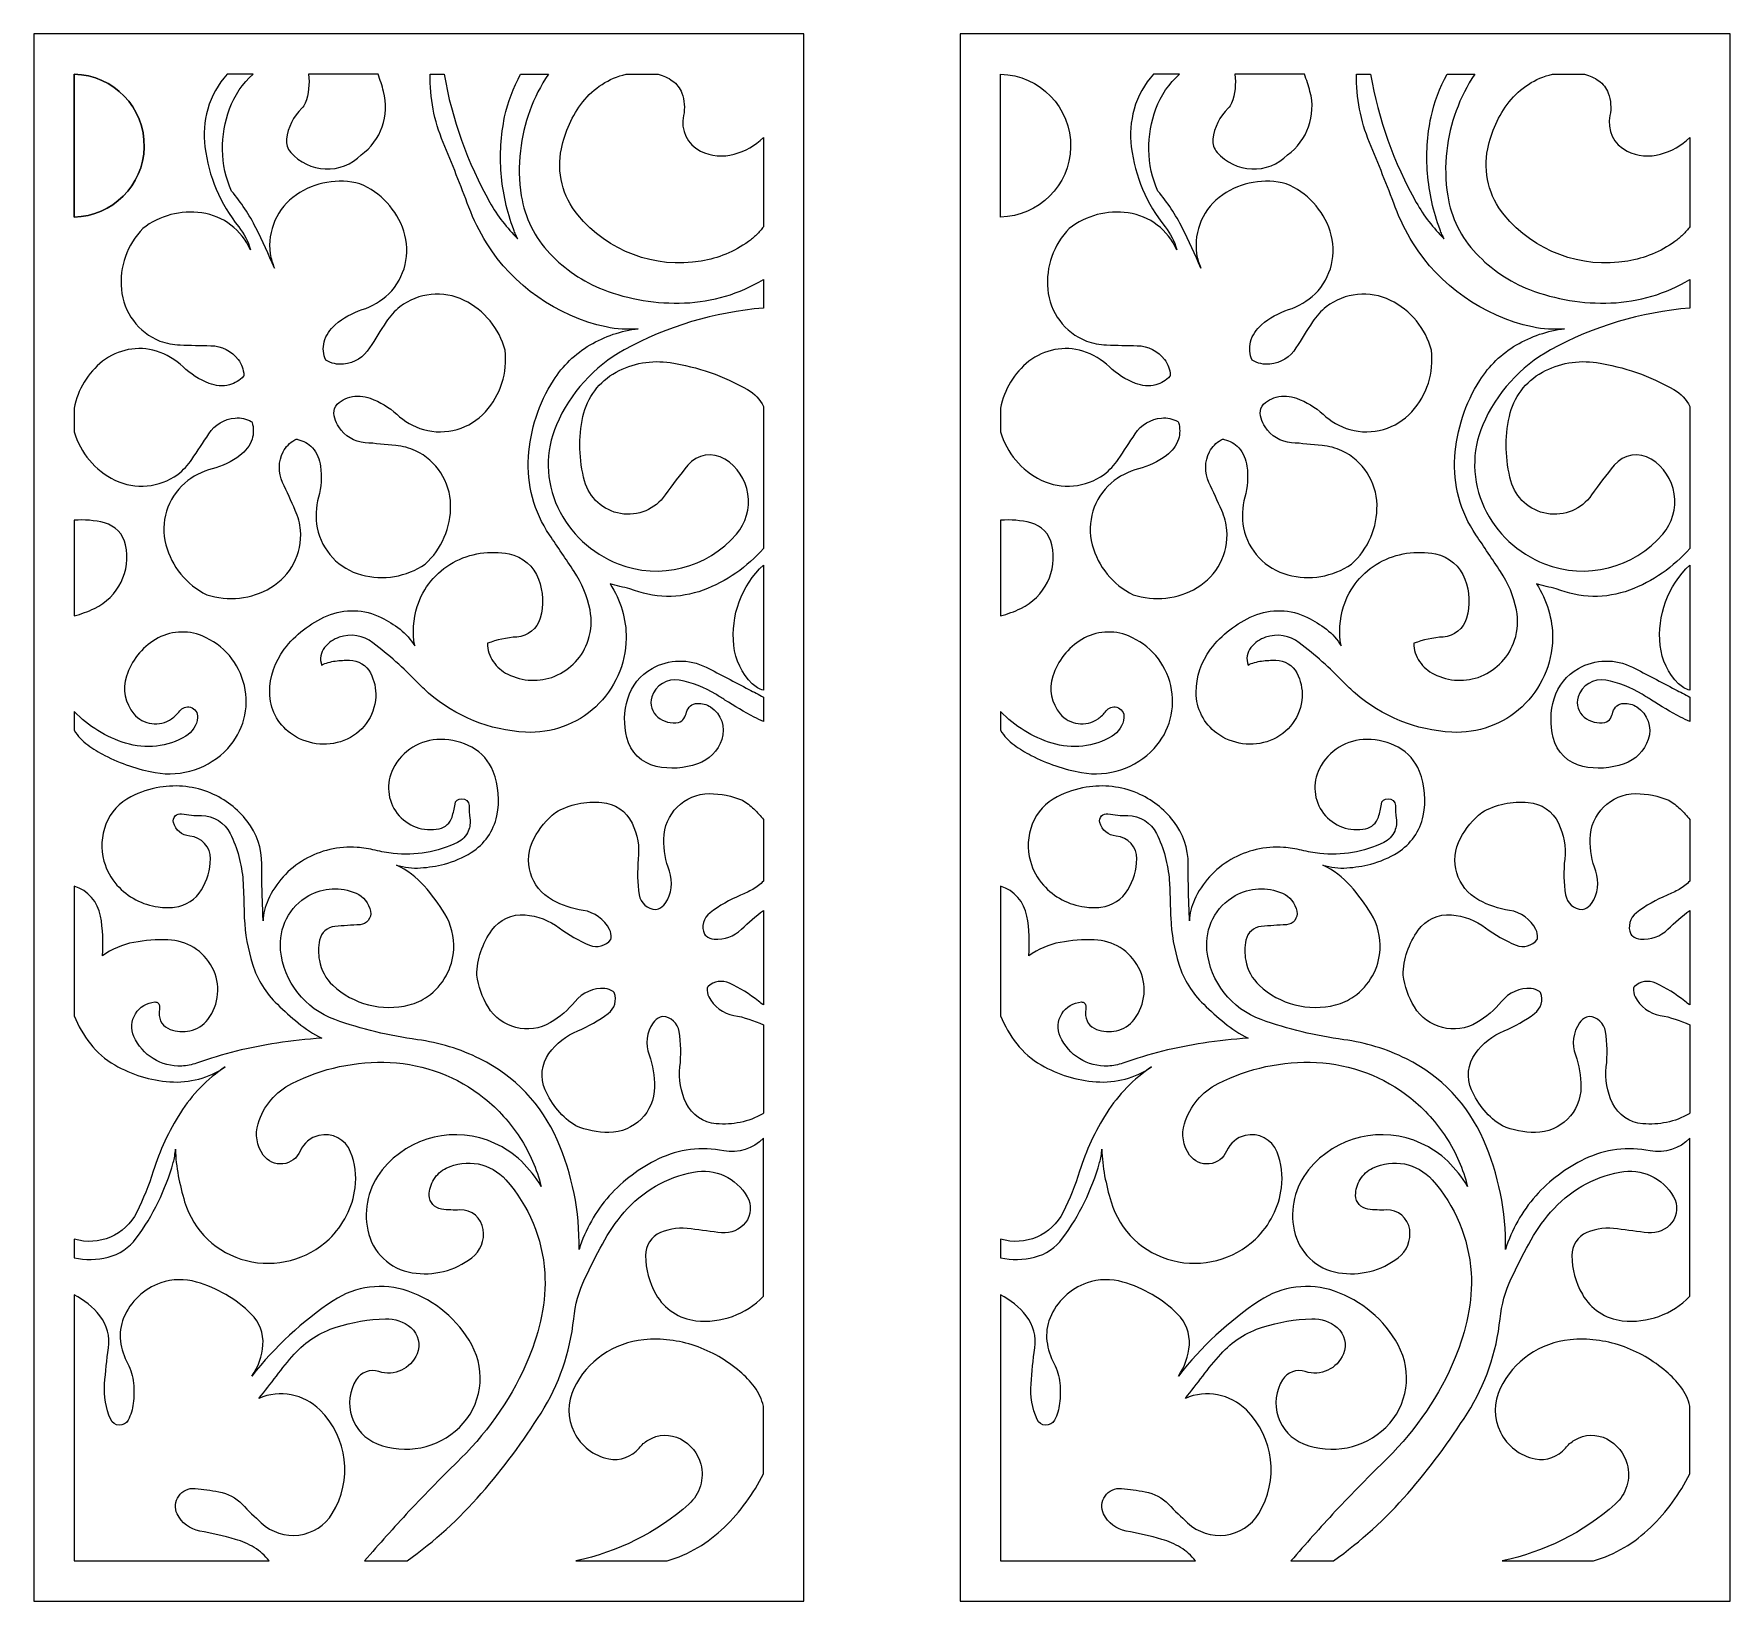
# Model space of a CAD drawing. Header units: centimetres. Extents: x -9.8 to 9.5, y -8 to 9.8.
import ezdxf

# ---------------------------------------------------------------- set-up
doc = ezdxf.new("R2010")
doc.units = ezdxf.units.CM
doc.header["$MEASUREMENT"] = 0
doc.layers.add('layer 1', color=7, linetype='Continuous')

msp = doc.modelspace()

# ---------------------------------------------------------------- linework, layer by layer
at = {"layer": 'layer 1', "color": 242}
for points, knots in [([(-9.81651, 9.84722), (-9.81651, 9.84722), (-1.06501, 9.84722), (-1.06501, 9.84722), (-1.06501, 9.84722), (-1.06501, 9.84722), (-1.06501, -7.96822), (-1.06501, -7.96822), (-1.06501, -7.96822), (-1.06501, -7.96822), (-9.81651, -7.96822), (-9.81651, -7.96822), (-9.81651, -7.96822), (-9.81651, -7.96822), (-9.81651, 9.84722), (-9.81651, 9.84722)], [0, 0, 0, 0, 0.2, 0.2, 0.2, 0.2, 0.4, 0.4, 0.4, 0.4, 0.6, 0.6, 0.6, 0.6, 1, 1, 1, 1]), ([(-9.35873, 7.76462), (-9.35873, 7.76462), (-9.35873, 9.38948), (-9.35873, 9.38948), (-9.35873, 9.38948), (-8.91034, 9.3807), (-8.55394, 9.00906), (-8.56272, 8.56063), (-8.56272, 8.56063), (-8.57178, 8.12519), (-8.92329, 7.77416), (-9.35873, 7.76458), (-9.35873, 7.76458), (-9.35873, 7.76458), (-9.35873, 7.76462), (-9.35873, 7.76462)], [0, 0, 0, 0, 0.2, 0.2, 0.2, 0.2, 0.4, 0.4, 0.4, 0.4, 0.6, 0.6, 0.6, 0.6, 1, 1, 1, 1]), ([(-7.08331, 7.18593), (-7.09394, 7.21204), (-7.10332, 7.23858), (-7.11142, 7.26557), (-7.11142, 7.26557), (-7.11952, 7.29256), (-7.12574, 7.32007), (-7.13003, 7.34791), (-7.13003, 7.34791), (-7.16568, 7.6095), (-7.05055, 7.86905), (-6.83287, 8.01843), (-6.83287, 8.01843), (-6.62172, 8.16329), (-6.35772, 8.20892), (-6.11016, 8.14351), (-6.11016, 8.14351), (-5.87376, 8.04522), (-5.69181, 7.84859), (-5.61196, 7.60529), (-5.61196, 7.60529), (-5.52959, 7.35444), (-5.59596, 7.07837), (-5.78304, 6.89213), (-5.78304, 6.89213), (-5.8685, 6.80992), (-5.97177, 6.74848), (-6.08482, 6.71263), (-6.08482, 6.71263), (-6.19755, 6.67686), (-6.3017, 6.61835), (-6.39085, 6.54063), (-6.39085, 6.54063), (-6.4204, 6.51488), (-6.44659, 6.48556), (-6.46885, 6.45332), (-6.46885, 6.45332), (-6.49123, 6.42096), (-6.50755, 6.38478), (-6.51701, 6.34661), (-6.51701, 6.34661), (-6.52511, 6.31228), (-6.528, 6.27695), (-6.52559, 6.24174), (-6.52559, 6.24174), (-6.52315, 6.20641), (-6.51372, 6.17192), (-6.49784, 6.14023), (-6.49784, 6.14023), (-6.46861, 6.12022), (-6.43572, 6.10619), (-6.40107, 6.09893), (-6.40107, 6.09893), (-6.36654, 6.09175), (-6.33113, 6.08978), (-6.296, 6.09311), (-6.296, 6.09311), (-6.17409, 6.10615), (-6.06501, 6.17436), (-5.99996, 6.27827), (-5.99996, 6.27827), (-5.9382, 6.37696), (-5.87576, 6.47518), (-5.81268, 6.57303), (-5.81268, 6.57303), (-5.77021, 6.63888), (-5.71711, 6.69731), (-5.65555, 6.74587), (-5.65555, 6.74587), (-5.44561, 6.90597), (-5.16304, 6.93384), (-4.92571, 6.81818), (-4.92571, 6.81818), (-4.69556, 6.70597), (-4.52564, 6.49884), (-4.4604, 6.25124), (-4.4604, 6.25124), (-4.42931, 5.99711), (-4.5106, 5.74185), (-4.68281, 5.55236), (-4.68281, 5.55236), (-4.86039, 5.35698), (-5.13325, 5.2785), (-5.38758, 5.34936), (-5.38758, 5.34936), (-5.50124, 5.38312), (-5.60562, 5.44268), (-5.69257, 5.52329), (-5.69257, 5.52329), (-5.77931, 5.60373), (-5.88162, 5.66545), (-5.99318, 5.70467), (-5.99318, 5.70467), (-6.03016, 5.71767), (-6.06858, 5.72597), (-6.1076, 5.72946), (-6.1076, 5.72946), (-6.14678, 5.73295), (-6.18628, 5.7293), (-6.22414, 5.71871), (-6.22414, 5.71871), (-6.25983, 5.70828), (-6.29384, 5.69272), (-6.32508, 5.67259), (-6.32508, 5.67259), (-6.35668, 5.65218), (-6.38247, 5.62399), (-6.39991, 5.5907), (-6.39991, 5.5907), (-6.40857, 5.55409), (-6.40761, 5.51591), (-6.39714, 5.47977), (-6.39714, 5.47977), (-6.3868, 5.44408), (-6.37136, 5.41003), (-6.35127, 5.37875), (-6.35127, 5.37875), (-6.28381, 5.27641), (-6.17321, 5.21068), (-6.05101, 5.20049), (-6.05101, 5.20049), (-5.93503, 5.19079), (-5.81909, 5.18032), (-5.70328, 5.16905), (-5.70328, 5.16905), (-5.62524, 5.16147), (-5.54896, 5.14106), (-5.47761, 5.10858), (-5.47761, 5.10858), (-5.23908, 4.99537), (-5.08484, 4.75695), (-5.07891, 4.49299), (-5.07891, 4.49299), (-5.07321, 4.23701), (-5.17949, 3.99106), (-5.36966, 3.81962), (-5.36966, 3.81962), (-5.58132, 3.67553), (-5.84544, 3.63081), (-6.0928, 3.69706), (-6.0928, 3.69706), (-6.34786, 3.76536), (-6.54264, 3.97197), (-6.59614, 4.23056), (-6.59614, 4.23056), (-6.61819, 4.34706), (-6.6131, 4.46709), (-6.58126, 4.5813), (-6.58126, 4.5813), (-6.5495, 4.69527), (-6.54152, 4.81446), (-6.5578, 4.93164), (-6.5578, 4.93164), (-6.56317, 4.97042), (-6.57336, 5.0084), (-6.5882, 5.04469), (-6.5882, 5.04469), (-6.60303, 5.08111), (-6.62437, 5.11455), (-6.65116, 5.14335), (-6.65116, 5.14335), (-6.69535, 5.18987), (-6.75226, 5.22231), (-6.81482, 5.23671), (-6.81482, 5.23671), (-6.82112, 5.23815), (-6.82749, 5.23931), (-6.83391, 5.2402), (-6.83391, 5.2402), (-6.83984, 5.23759), (-6.84562, 5.2347), (-6.85131, 5.23157), (-6.85131, 5.23157), (-6.90754, 5.20061), (-6.95334, 5.15381), (-6.98309, 5.09695), (-6.98309, 5.09695), (-7.03868, 4.98767), (-7.04108, 4.85901), (-6.98947, 4.74781), (-6.98947, 4.74781), (-6.9405, 4.64222), (-6.89226, 4.5363), (-6.8447, 4.43007), (-6.8447, 4.43007), (-6.81265, 4.35849), (-6.79268, 4.28213), (-6.78558, 4.20405), (-6.78558, 4.20405), (-6.76601, 3.94073), (-6.89687, 3.68876), (-7.12329, 3.55297), (-7.12329, 3.55297), (-7.34294, 3.42135), (-7.60922, 3.392), (-7.85229, 3.47248), (-7.85229, 3.47248), (-8.08224, 3.58509), (-8.2518, 3.79251), (-8.31657, 4.04023), (-8.31657, 4.04023), (-8.38342, 4.29564), (-8.30024, 4.56714), (-8.10205, 4.74155), (-8.10205, 4.74155), (-8.01174, 4.81839), (-7.90487, 4.87337), (-7.78989, 4.90221), (-7.78989, 4.90221), (-7.67515, 4.931), (-7.5676, 4.98301), (-7.47384, 5.05516), (-7.47384, 5.05516), (-7.4428, 5.07902), (-7.41484, 5.10669), (-7.39066, 5.13749), (-7.39066, 5.13749), (-7.36632, 5.16845), (-7.34783, 5.20354), (-7.33604, 5.24108), (-7.33604, 5.24108), (-7.31751, 5.30248), (-7.31747, 5.36801), (-7.33592, 5.42944), (-7.33592, 5.42944), (-7.33592, 5.42944), (-7.33821, 5.43674), (-7.33821, 5.43674), (-7.33821, 5.43674), (-7.33821, 5.43674), (-7.34486, 5.44059), (-7.34486, 5.44059), (-7.34486, 5.44059), (-7.40093, 5.47183), (-7.46489, 5.48591), (-7.5289, 5.48098), (-7.5289, 5.48098), (-7.65101, 5.47027), (-7.76138, 5.40414), (-7.82835, 5.30143), (-7.82835, 5.30143), (-7.89195, 5.20394), (-7.9562, 5.10689), (-8.02113, 5.01024), (-8.02113, 5.01024), (-8.06484, 4.9452), (-8.11902, 4.88777), (-8.18146, 4.84037), (-8.18146, 4.84037), (-8.38919, 4.68801), (-8.66438, 4.66315), (-8.89618, 4.77544), (-8.89618, 4.77544), (-9.12116, 4.88444), (-9.28931, 5.08403), (-9.35873, 5.32413), (-9.35873, 5.32413), (-9.35873, 5.32413), (-9.35873, 5.59307), (-9.35873, 5.59307), (-9.35873, 5.59307), (-9.31943, 5.80401), (-9.20445, 5.9935), (-9.03554, 6.12588), (-9.03554, 6.12588), (-8.86241, 6.26159), (-8.63394, 6.3047), (-8.4232, 6.24166), (-8.4232, 6.24166), (-8.31019, 6.20576), (-8.20692, 6.14429), (-8.12154, 6.06203), (-8.12154, 6.06203), (-8.03632, 5.97998), (-7.93522, 5.91634), (-7.82438, 5.87503), (-7.82438, 5.87503), (-7.78768, 5.86136), (-7.74939, 5.85233), (-7.71045, 5.84812), (-7.71045, 5.84812), (-7.67134, 5.84391), (-7.6318, 5.8468), (-7.59371, 5.8567), (-7.59371, 5.8567), (-7.53179, 5.87351), (-7.4762, 5.9082), (-7.43385, 5.95644), (-7.43385, 5.95644), (-7.43385, 5.95644), (-7.42952, 5.96145), (-7.42952, 5.96145), (-7.42952, 5.96145), (-7.42952, 5.96145), (-7.4298, 5.96807), (-7.4298, 5.96807), (-7.4298, 5.96807), (-7.43325, 6.03216), (-7.45543, 6.0938), (-7.49369, 6.14529), (-7.49369, 6.14529), (-7.56784, 6.24294), (-7.68265, 6.30109), (-7.80521, 6.30301), (-7.80521, 6.30301), (-7.92159, 6.3049), (-8.03797, 6.30755), (-8.15431, 6.31095), (-8.15431, 6.31095), (-8.23267, 6.31328), (-8.31015, 6.32856), (-8.38354, 6.35615), (-8.38354, 6.35615), (-8.62909, 6.45308), (-8.79905, 6.68059), (-8.82271, 6.94354), (-8.82271, 6.94354), (-8.84561, 7.19856), (-8.75614, 7.45109), (-8.57792, 7.63488), (-8.57792, 7.63488), (-8.38831, 7.78359), (-8.14589, 7.84819), (-7.90743, 7.81366), (-7.90743, 7.81366), (-7.66316, 7.77829), (-7.45447, 7.61884), (-7.35589, 7.39258), (-7.35589, 7.39258), (-7.38148, 7.48815), (-7.42663, 7.57726), (-7.48859, 7.65437), (-7.48859, 7.65437), (-7.69825, 7.91545), (-7.83112, 8.22994), (-7.87226, 8.56227), (-7.87226, 8.56227), (-7.89011, 8.70664), (-7.87912, 8.85322), (-7.83994, 8.99334), (-7.83994, 8.99334), (-7.79863, 9.14104), (-7.72276, 9.27683), (-7.61869, 9.38948), (-7.61869, 9.38948), (-7.61869, 9.38948), (-7.32373, 9.38948), (-7.32373, 9.38948), (-7.32373, 9.38948), (-7.44484, 9.28341), (-7.53708, 9.14846), (-7.5919, 8.99711), (-7.5919, 8.99711), (-7.64624, 8.84697), (-7.67355, 8.68844), (-7.67255, 8.52875), (-7.67255, 8.52875), (-7.67151, 8.36673), (-7.63642, 8.2068), (-7.56952, 8.05926), (-7.56952, 8.05926), (-7.46088, 7.93153), (-7.36792, 7.79121), (-7.29265, 7.64138), (-7.29265, 7.64138), (-7.21762, 7.49204), (-7.1478, 7.34013), (-7.08331, 7.18593)], [0, 0, 0, 0, 0.01075269, 0.01075269, 0.01075269, 0.01075269, 0.02150538, 0.02150538, 0.02150538, 0.02150538, 0.03225806, 0.03225806, 0.03225806, 0.03225806, 0.04301075, 0.04301075, 0.04301075, 0.04301075, 0.05376344, 0.05376344, 0.05376344, 0.05376344, 0.06451613, 0.06451613, 0.06451613, 0.06451613, 0.07526882, 0.07526882, 0.07526882, 0.07526882, 0.08602151, 0.08602151, 0.08602151, 0.08602151, 0.09677419, 0.09677419, 0.09677419, 0.09677419, 0.10752688, 0.10752688, 0.10752688, 0.10752688, 0.11827957, 0.11827957, 0.11827957, 0.11827957, 0.12903226, 0.12903226, 0.12903226, 0.12903226, 0.13978495, 0.13978495, 0.13978495, 0.13978495, 0.15053763, 0.15053763, 0.15053763, 0.15053763, 0.16129032, 0.16129032, 0.16129032, 0.16129032, 0.17204301, 0.17204301, 0.17204301, 0.17204301, 0.1827957, 0.1827957, 0.1827957, 0.1827957, 0.19354839, 0.19354839, 0.19354839, 0.19354839, 0.20430108, 0.20430108, 0.20430108, 0.20430108, 0.21505376, 0.21505376, 0.21505376, 0.21505376, 0.22580645, 0.22580645, 0.22580645, 0.22580645, 0.23655914, 0.23655914, 0.23655914, 0.23655914, 0.24731183, 0.24731183, 0.24731183, 0.24731183, 0.25806452, 0.25806452, 0.25806452, 0.25806452, 0.2688172, 0.2688172, 0.2688172, 0.2688172, 0.27956989, 0.27956989, 0.27956989, 0.27956989, 0.29032258, 0.29032258, 0.29032258, 0.29032258, 0.30107527, 0.30107527, 0.30107527, 0.30107527, 0.31182796, 0.31182796, 0.31182796, 0.31182796, 0.32258065, 0.32258065, 0.32258065, 0.32258065, 0.33333333, 0.33333333, 0.33333333, 0.33333333, 0.34408602, 0.34408602, 0.34408602, 0.34408602, 0.35483871, 0.35483871, 0.35483871, 0.35483871, 0.3655914, 0.3655914, 0.3655914, 0.3655914, 0.37634409, 0.37634409, 0.37634409, 0.37634409, 0.38709677, 0.38709677, 0.38709677, 0.38709677, 0.39784946, 0.39784946, 0.39784946, 0.39784946, 0.40860215, 0.40860215, 0.40860215, 0.40860215, 0.41935484, 0.41935484, 0.41935484, 0.41935484, 0.43010753, 0.43010753, 0.43010753, 0.43010753, 0.44086022, 0.44086022, 0.44086022, 0.44086022, 0.4516129, 0.4516129, 0.4516129, 0.4516129, 0.46236559, 0.46236559, 0.46236559, 0.46236559, 0.47311828, 0.47311828, 0.47311828, 0.47311828, 0.48387097, 0.48387097, 0.48387097, 0.48387097, 0.49462366, 0.49462366, 0.49462366, 0.49462366, 0.50537634, 0.50537634, 0.50537634, 0.50537634, 0.51612903, 0.51612903, 0.51612903, 0.51612903, 0.52688172, 0.52688172, 0.52688172, 0.52688172, 0.53763441, 0.53763441, 0.53763441, 0.53763441, 0.5483871, 0.5483871, 0.5483871, 0.5483871, 0.55913978, 0.55913978, 0.55913978, 0.55913978, 0.56989247, 0.56989247, 0.56989247, 0.56989247, 0.58064516, 0.58064516, 0.58064516, 0.58064516, 0.59139785, 0.59139785, 0.59139785, 0.59139785, 0.60215054, 0.60215054, 0.60215054, 0.60215054, 0.61290323, 0.61290323, 0.61290323, 0.61290323, 0.62365591, 0.62365591, 0.62365591, 0.62365591, 0.6344086, 0.6344086, 0.6344086, 0.6344086, 0.64516129, 0.64516129, 0.64516129, 0.64516129, 0.65591398, 0.65591398, 0.65591398, 0.65591398, 0.66666667, 0.66666667, 0.66666667, 0.66666667, 0.67741935, 0.67741935, 0.67741935, 0.67741935, 0.68817204, 0.68817204, 0.68817204, 0.68817204, 0.69892473, 0.69892473, 0.69892473, 0.69892473, 0.70967742, 0.70967742, 0.70967742, 0.70967742, 0.72043011, 0.72043011, 0.72043011, 0.72043011, 0.7311828, 0.7311828, 0.7311828, 0.7311828, 0.74193548, 0.74193548, 0.74193548, 0.74193548, 0.75268817, 0.75268817, 0.75268817, 0.75268817, 0.76344086, 0.76344086, 0.76344086, 0.76344086, 0.77419355, 0.77419355, 0.77419355, 0.77419355, 0.78494624, 0.78494624, 0.78494624, 0.78494624, 0.79569892, 0.79569892, 0.79569892, 0.79569892, 0.80645161, 0.80645161, 0.80645161, 0.80645161, 0.8172043, 0.8172043, 0.8172043, 0.8172043, 0.82795699, 0.82795699, 0.82795699, 0.82795699, 0.83870968, 0.83870968, 0.83870968, 0.83870968, 0.84946237, 0.84946237, 0.84946237, 0.84946237, 0.86021505, 0.86021505, 0.86021505, 0.86021505, 0.87096774, 0.87096774, 0.87096774, 0.87096774, 0.88172043, 0.88172043, 0.88172043, 0.88172043, 0.89247312, 0.89247312, 0.89247312, 0.89247312, 0.90322581, 0.90322581, 0.90322581, 0.90322581, 0.91397849, 0.91397849, 0.91397849, 0.91397849, 0.92473118, 0.92473118, 0.92473118, 0.92473118, 0.93548387, 0.93548387, 0.93548387, 0.93548387, 0.94623656, 0.94623656, 0.94623656, 0.94623656, 0.95698925, 0.95698925, 0.95698925, 0.95698925, 0.96774194, 0.96774194, 0.96774194, 0.96774194, 0.97849462, 0.97849462, 0.97849462, 0.97849462, 1, 1, 1, 1]), ([(-1.52279, 7.05471), (-1.79485, 6.89213), (-2.10361, 6.80058), (-2.4203, 6.7885), (-2.4203, 6.7885), (-2.73523, 6.77651), (-3.04948, 6.82809), (-3.34408, 6.94005), (-3.34408, 6.94005), (-3.57343, 7.03149), (-3.78044, 7.17137), (-3.95088, 7.34999), (-3.95088, 7.34999), (-4.12325, 7.53066), (-4.2365, 7.75973), (-4.2754, 8.0064), (-4.2754, 8.0064), (-4.30219, 8.17608), (-4.30592, 8.34864), (-4.28655, 8.51932), (-4.28655, 8.51932), (-4.25065, 8.8304), (-4.14145, 9.12865), (-3.96817, 9.38948), (-3.96817, 9.38948), (-3.96817, 9.38948), (-4.28298, 9.38948), (-4.28298, 9.38948), (-4.28298, 9.38948), (-4.36603, 9.23657), (-4.42727, 9.07283), (-4.46497, 8.90295), (-4.46497, 8.90295), (-4.50832, 8.69225), (-4.52167, 8.47653), (-4.50451, 8.2621), (-4.50451, 8.2621), (-4.48694, 8.0429), (-4.43906, 7.82726), (-4.3621, 7.62125), (-4.3621, 7.62125), (-4.35532, 7.6036), (-4.34815, 7.58612), (-4.34057, 7.56879), (-4.34057, 7.56879), (-4.33295, 7.55147), (-4.32428, 7.53463), (-4.31462, 7.51838), (-4.31462, 7.51838), (-4.43994, 7.63982), (-4.5471, 7.77873), (-4.63268, 7.93081), (-4.63268, 7.93081), (-4.88766, 8.38393), (-5.06375, 8.87728), (-5.1533, 9.38948), (-5.1533, 9.38948), (-5.1533, 9.38948), (-5.31151, 9.38948), (-5.31151, 9.38948), (-5.31151, 9.38948), (-5.31664, 9.12316), (-5.26639, 8.85876), (-5.16385, 8.61292), (-5.16385, 8.61292), (-5.06243, 8.3697), (-4.96505, 8.12483), (-4.87177, 7.87835), (-4.87177, 7.87835), (-4.81816, 7.73667), (-4.75118, 7.6004), (-4.6717, 7.47138), (-4.6717, 7.47138), (-4.36479, 6.98341), (-3.87529, 6.6392), (-3.31216, 6.51584), (-3.31216, 6.51584), (-3.19201, 6.48953), (-3.06841, 6.48268), (-2.94605, 6.49563), (-2.94605, 6.49563), (-3.13975, 6.47313), (-3.32655, 6.41041), (-3.49455, 6.3114), (-3.49455, 6.3114), (-3.66306, 6.21206), (-3.80551, 6.0741), (-3.91018, 5.90884), (-3.91018, 5.90884), (-4.07613, 5.6468), (-4.17386, 5.34751), (-4.19439, 5.03804), (-4.19439, 5.03804), (-4.21512, 4.72483), (-4.13119, 4.41379), (-3.95553, 4.15368), (-3.95553, 4.15368), (-3.86185, 4.01488), (-3.76845, 3.87588), (-3.67537, 3.73672), (-3.67537, 3.73672), (-3.5867, 3.60418), (-3.52519, 3.45536), (-3.49439, 3.29892), (-3.49439, 3.29892), (-3.47197, 3.18502), (-3.47883, 3.06724), (-3.51436, 2.95676), (-3.51436, 2.95676), (-3.57443, 2.76975), (-3.71431, 2.61889), (-3.8961, 2.54465), (-3.8961, 2.54465), (-4.06911, 2.47628), (-4.26325, 2.48514), (-4.42936, 2.56892), (-4.42936, 2.56892), (-4.49537, 2.6022), (-4.55223, 2.65121), (-4.59498, 2.71152), (-4.59498, 2.71152), (-4.63813, 2.77244), (-4.66095, 2.84547), (-4.66027, 2.9201), (-4.66027, 2.9201), (-4.55311, 2.96028), (-4.44054, 2.98427), (-4.32629, 2.99124), (-4.32629, 2.99124), (-4.20105, 2.99894), (-4.09445, 3.08497), (-4.06069, 3.20584), (-4.06069, 3.20584), (-4.0199, 3.35149), (-4.02624, 3.50625), (-4.07885, 3.6481), (-4.07885, 3.6481), (-4.13367, 3.7958), (-4.26084, 3.9046), (-4.41528, 3.93572), (-4.41528, 3.93572), (-4.63244, 3.97951), (-4.85794, 3.9445), (-5.05156, 3.83682), (-5.05156, 3.83682), (-5.24606, 3.72866), (-5.39179, 3.5504), (-5.45905, 3.33826), (-5.45905, 3.33826), (-5.50489, 3.1934), (-5.51463, 3.03961), (-5.48748, 2.89014), (-5.48748, 2.89014), (-5.53023, 2.96341), (-5.5867, 3.02766), (-5.65391, 3.07943), (-5.65391, 3.07943), (-5.7206, 3.1308), (-5.79215, 3.1756), (-5.8675, 3.21318), (-5.8675, 3.21318), (-6.0604, 3.3093), (-6.28558, 3.316), (-6.48377, 3.23138), (-6.48377, 3.23138), (-6.67598, 3.14933), (-6.84353, 3.01888), (-6.97022, 2.85261), (-6.97022, 2.85261), (-7.07794, 2.7112), (-7.13605, 2.53836), (-7.13552, 2.36058), (-7.13552, 2.36058), (-7.135, 2.17771), (-7.0479, 2.00603), (-6.90056, 1.89771), (-6.90056, 1.89771), (-6.72507, 1.7687), (-6.4964, 1.73729), (-6.29271, 1.81437), (-6.29271, 1.81437), (-6.08442, 1.89318), (-5.94241, 2.08728), (-5.93058, 2.30965), (-5.93058, 2.30965), (-5.92549, 2.40425), (-5.94618, 2.49846), (-5.99046, 2.58223), (-5.99046, 2.58223), (-6.03726, 2.67074), (-6.12873, 2.72644), (-6.22883, 2.72728), (-6.22883, 2.72728), (-6.28281, 2.72773), (-6.33675, 2.72468), (-6.39037, 2.71818), (-6.39037, 2.71818), (-6.44426, 2.71164), (-6.49668, 2.69612), (-6.54549, 2.6723), (-6.54549, 2.6723), (-6.56959, 2.74028), (-6.55679, 2.81595), (-6.51176, 2.87234), (-6.51176, 2.87234), (-6.46869, 2.9262), (-6.41106, 2.96666), (-6.34573, 2.98888), (-6.34573, 2.98888), (-6.2154, 3.03319), (-6.07142, 3.00953), (-5.96202, 2.92592), (-5.96202, 2.92592), (-5.78236, 2.7886), (-5.61332, 2.63785), (-5.4564, 2.47499), (-5.4564, 2.47499), (-5.41562, 2.43265), (-5.37303, 2.39202), (-5.32883, 2.35328), (-5.32883, 2.35328), (-5.02144, 2.08732), (-4.63464, 1.93111), (-4.2288, 1.9091), (-4.2288, 1.9091), (-3.93392, 1.8933), (-3.64534, 1.99805), (-3.42926, 2.19928), (-3.42926, 2.19928), (-3.21318, 2.40052), (-3.08826, 2.67952), (-3.08313, 2.97472), (-3.08313, 2.97472), (-3.08144, 3.19553), (-3.14533, 3.41173), (-3.26672, 3.59616), (-3.26672, 3.59616), (-3.22979, 3.58413), (-3.19229, 3.57378), (-3.15439, 3.5652), (-3.15439, 3.5652), (-3.11653, 3.55658), (-3.07864, 3.54808), (-3.04074, 3.5397), (-3.04074, 3.5397), (-2.77489, 3.42961), (-2.47749, 3.42408), (-2.20775, 3.52426), (-2.20775, 3.52426), (-1.94327, 3.62251), (-1.70783, 3.78549), (-1.52279, 3.99852), (-1.52279, 3.99852), (-1.52279, 3.99852), (-1.52279, 5.61087), (-1.52279, 5.61087), (-1.52279, 5.61087), (-1.56197, 5.69204), (-1.62477, 5.75937), (-1.70301, 5.80409), (-1.70301, 5.80409), (-1.97475, 5.95941), (-2.27268, 6.06328), (-2.58212, 6.11048), (-2.58212, 6.11048), (-2.79418, 6.14284), (-3.01086, 6.10462), (-3.19903, 6.0016), (-3.19903, 6.0016), (-3.39092, 5.89653), (-3.52775, 5.71366), (-3.57423, 5.49991), (-3.57423, 5.49991), (-3.62709, 5.25696), (-3.62083, 5.00499), (-3.55591, 4.76501), (-3.55591, 4.76501), (-3.50317, 4.57224), (-3.34344, 4.42754), (-3.14641, 4.39406), (-3.14641, 4.39406), (-2.94938, 4.36057), (-2.75252, 4.44194), (-2.63906, 4.60648), (-2.63906, 4.60648), (-2.5581, 4.72323), (-2.47203, 4.83636), (-2.3812, 4.94552), (-2.3812, 4.94552), (-2.27773, 5.07), (-2.09803, 5.09883), (-1.96064, 5.01329), (-1.96064, 5.01329), (-1.81991, 4.92575), (-1.72435, 4.78117), (-1.699, 4.61735), (-1.699, 4.61735), (-1.67362, 4.45357), (-1.72162, 4.28614), (-1.8293, 4.16009), (-1.8293, 4.16009), (-2.16047, 3.7729), (-2.70118, 3.63803), (-3.17573, 3.82355), (-3.17573, 3.82355), (-3.47758, 3.94161), (-3.72278, 4.17116), (-3.86065, 4.46448), (-3.86065, 4.46448), (-3.99973, 4.76036), (-4.00562, 5.1018), (-3.87705, 5.40237), (-3.87705, 5.40237), (-3.72209, 5.76463), (-3.45019, 6.06476), (-3.10506, 6.25481), (-3.10506, 6.25481), (-2.61733, 6.52338), (-2.07786, 6.68536), (-1.52279, 6.72991), (-1.52279, 6.72991), (-1.52279, 6.72991), (-1.52279, 7.05471), (-1.52279, 7.05471)], [0, 0, 0, 0, 0.01219512, 0.01219512, 0.01219512, 0.01219512, 0.02439024, 0.02439024, 0.02439024, 0.02439024, 0.03658537, 0.03658537, 0.03658537, 0.03658537, 0.04878049, 0.04878049, 0.04878049, 0.04878049, 0.06097561, 0.06097561, 0.06097561, 0.06097561, 0.07317073, 0.07317073, 0.07317073, 0.07317073, 0.08536585, 0.08536585, 0.08536585, 0.08536585, 0.09756098, 0.09756098, 0.09756098, 0.09756098, 0.1097561, 0.1097561, 0.1097561, 0.1097561, 0.12195122, 0.12195122, 0.12195122, 0.12195122, 0.13414634, 0.13414634, 0.13414634, 0.13414634, 0.14634146, 0.14634146, 0.14634146, 0.14634146, 0.15853659, 0.15853659, 0.15853659, 0.15853659, 0.17073171, 0.17073171, 0.17073171, 0.17073171, 0.18292683, 0.18292683, 0.18292683, 0.18292683, 0.19512195, 0.19512195, 0.19512195, 0.19512195, 0.20731707, 0.20731707, 0.20731707, 0.20731707, 0.2195122, 0.2195122, 0.2195122, 0.2195122, 0.23170732, 0.23170732, 0.23170732, 0.23170732, 0.24390244, 0.24390244, 0.24390244, 0.24390244, 0.25609756, 0.25609756, 0.25609756, 0.25609756, 0.26829268, 0.26829268, 0.26829268, 0.26829268, 0.2804878, 0.2804878, 0.2804878, 0.2804878, 0.29268293, 0.29268293, 0.29268293, 0.29268293, 0.30487805, 0.30487805, 0.30487805, 0.30487805, 0.31707317, 0.31707317, 0.31707317, 0.31707317, 0.32926829, 0.32926829, 0.32926829, 0.32926829, 0.34146341, 0.34146341, 0.34146341, 0.34146341, 0.35365854, 0.35365854, 0.35365854, 0.35365854, 0.36585366, 0.36585366, 0.36585366, 0.36585366, 0.37804878, 0.37804878, 0.37804878, 0.37804878, 0.3902439, 0.3902439, 0.3902439, 0.3902439, 0.40243902, 0.40243902, 0.40243902, 0.40243902, 0.41463415, 0.41463415, 0.41463415, 0.41463415, 0.42682927, 0.42682927, 0.42682927, 0.42682927, 0.43902439, 0.43902439, 0.43902439, 0.43902439, 0.45121951, 0.45121951, 0.45121951, 0.45121951, 0.46341463, 0.46341463, 0.46341463, 0.46341463, 0.47560976, 0.47560976, 0.47560976, 0.47560976, 0.48780488, 0.48780488, 0.48780488, 0.48780488, 0.5, 0.5, 0.5, 0.5, 0.51219512, 0.51219512, 0.51219512, 0.51219512, 0.52439024, 0.52439024, 0.52439024, 0.52439024, 0.53658537, 0.53658537, 0.53658537, 0.53658537, 0.54878049, 0.54878049, 0.54878049, 0.54878049, 0.56097561, 0.56097561, 0.56097561, 0.56097561, 0.57317073, 0.57317073, 0.57317073, 0.57317073, 0.58536585, 0.58536585, 0.58536585, 0.58536585, 0.59756098, 0.59756098, 0.59756098, 0.59756098, 0.6097561, 0.6097561, 0.6097561, 0.6097561, 0.62195122, 0.62195122, 0.62195122, 0.62195122, 0.63414634, 0.63414634, 0.63414634, 0.63414634, 0.64634146, 0.64634146, 0.64634146, 0.64634146, 0.65853659, 0.65853659, 0.65853659, 0.65853659, 0.67073171, 0.67073171, 0.67073171, 0.67073171, 0.68292683, 0.68292683, 0.68292683, 0.68292683, 0.69512195, 0.69512195, 0.69512195, 0.69512195, 0.70731707, 0.70731707, 0.70731707, 0.70731707, 0.7195122, 0.7195122, 0.7195122, 0.7195122, 0.73170732, 0.73170732, 0.73170732, 0.73170732, 0.74390244, 0.74390244, 0.74390244, 0.74390244, 0.75609756, 0.75609756, 0.75609756, 0.75609756, 0.76829268, 0.76829268, 0.76829268, 0.76829268, 0.7804878, 0.7804878, 0.7804878, 0.7804878, 0.79268293, 0.79268293, 0.79268293, 0.79268293, 0.80487805, 0.80487805, 0.80487805, 0.80487805, 0.81707317, 0.81707317, 0.81707317, 0.81707317, 0.82926829, 0.82926829, 0.82926829, 0.82926829, 0.84146341, 0.84146341, 0.84146341, 0.84146341, 0.85365854, 0.85365854, 0.85365854, 0.85365854, 0.86585366, 0.86585366, 0.86585366, 0.86585366, 0.87804878, 0.87804878, 0.87804878, 0.87804878, 0.8902439, 0.8902439, 0.8902439, 0.8902439, 0.90243902, 0.90243902, 0.90243902, 0.90243902, 0.91463415, 0.91463415, 0.91463415, 0.91463415, 0.92682927, 0.92682927, 0.92682927, 0.92682927, 0.93902439, 0.93902439, 0.93902439, 0.93902439, 0.95121951, 0.95121951, 0.95121951, 0.95121951, 0.96341463, 0.96341463, 0.96341463, 0.96341463, 0.97560976, 0.97560976, 0.97560976, 0.97560976, 1, 1, 1, 1]), ([(-6.69563, 9.38948), (-6.69563, 9.38948), (-5.90375, 9.38948), (-5.90375, 9.38948), (-5.90375, 9.38948), (-5.88013, 9.32496), (-5.85924, 9.25951), (-5.84115, 9.19322), (-5.84115, 9.19322), (-5.76736, 8.9228), (-5.87003, 8.63478), (-6.09797, 8.47168), (-6.09797, 8.47168), (-6.20421, 8.36296), (-6.35199, 8.30485), (-6.50378, 8.31199), (-6.50378, 8.31199), (-6.65493, 8.31909), (-6.79681, 8.38714), (-6.89703, 8.50047), (-6.89703, 8.50047), (-6.93308, 8.54122), (-6.95029, 8.59532), (-6.94443, 8.64942), (-6.94443, 8.64942), (-6.92992, 8.78384), (-6.8682, 8.90881), (-6.77034, 9.00209), (-6.77034, 9.00209), (-6.75366, 9.01845), (-6.74075, 9.03826), (-6.73245, 9.06011), (-6.73245, 9.06011), (-6.69254, 9.16503), (-6.67987, 9.27832), (-6.69563, 9.38948)], [0, 0, 0, 0, 0.1, 0.1, 0.1, 0.1, 0.2, 0.2, 0.2, 0.2, 0.3, 0.3, 0.3, 0.3, 0.4, 0.4, 0.4, 0.4, 0.5, 0.5, 0.5, 0.5, 0.6, 0.6, 0.6, 0.6, 0.7, 0.7, 0.7, 0.7, 0.8, 0.8, 0.8, 0.8, 1, 1, 1, 1]), ([(-1.52279, 8.66871), (-1.61651, 8.57936), (-1.73084, 8.51451), (-1.85565, 8.4799), (-1.85565, 8.4799), (-1.98265, 8.44469), (-2.11828, 8.45736), (-2.23663, 8.51539), (-2.23663, 8.51539), (-2.38689, 8.58902), (-2.46738, 8.75605), (-2.43165, 8.91951), (-2.43165, 8.91951), (-2.413, 9.00469), (-2.4197, 9.0934), (-2.45094, 9.17477), (-2.45094, 9.17477), (-2.47243, 9.23087), (-2.50985, 9.27944), (-2.55862, 9.31453), (-2.55862, 9.31453), (-2.60674, 9.34918), (-2.66088, 9.37456), (-2.71831, 9.38948), (-2.71831, 9.38948), (-2.71831, 9.38948), (-3.08457, 9.38948), (-3.08457, 9.38948), (-3.08457, 9.38948), (-3.27999, 9.34389), (-3.45364, 9.23252), (-3.57652, 9.07387), (-3.57652, 9.07387), (-3.69739, 8.91779), (-3.78076, 8.73612), (-3.82027, 8.54266), (-3.82027, 8.54266), (-3.87469, 8.27618), (-3.80603, 7.9995), (-3.63318, 7.78948), (-3.63318, 7.78948), (-3.29267, 7.37578), (-2.75765, 7.17538), (-2.22925, 7.26417), (-2.22925, 7.26417), (-2.03643, 7.29653), (-1.85364, 7.37233), (-1.69451, 7.4859), (-1.69451, 7.4859), (-1.66203, 7.50988), (-1.63107, 7.53587), (-1.60179, 7.56374), (-1.60179, 7.56374), (-1.57252, 7.59161), (-1.54605, 7.62233), (-1.52279, 7.65546), (-1.52279, 7.65546), (-1.52279, 7.65546), (-1.52279, 8.66871), (-1.52279, 8.66871)], [0, 0, 0, 0, 0.0625, 0.0625, 0.0625, 0.0625, 0.125, 0.125, 0.125, 0.125, 0.1875, 0.1875, 0.1875, 0.1875, 0.25, 0.25, 0.25, 0.25, 0.3125, 0.3125, 0.3125, 0.3125, 0.375, 0.375, 0.375, 0.375, 0.4375, 0.4375, 0.4375, 0.4375, 0.5, 0.5, 0.5, 0.5, 0.5625, 0.5625, 0.5625, 0.5625, 0.625, 0.625, 0.625, 0.625, 0.6875, 0.6875, 0.6875, 0.6875, 0.75, 0.75, 0.75, 0.75, 0.8125, 0.8125, 0.8125, 0.8125, 0.875, 0.875, 0.875, 0.875, 1, 1, 1, 1]), ([(-9.35873, 3.23255), (-9.35873, 3.23255), (-9.35873, 4.31786), (-9.35873, 4.31786), (-9.35873, 4.31786), (-9.24287, 4.32829), (-9.12605, 4.31838), (-9.01356, 4.28863), (-9.01356, 4.28863), (-8.89317, 4.25678), (-8.80065, 4.16005), (-8.77407, 4.03834), (-8.77407, 4.03834), (-8.70978, 3.74414), (-8.85724, 3.44425), (-9.12922, 3.315), (-9.12922, 3.315), (-9.20281, 3.28007), (-9.27973, 3.25244), (-9.35873, 3.23255)], [0, 0, 0, 0, 0.16666667, 0.16666667, 0.16666667, 0.16666667, 0.33333333, 0.33333333, 0.33333333, 0.33333333, 0.5, 0.5, 0.5, 0.5, 0.66666667, 0.66666667, 0.66666667, 0.66666667, 1, 1, 1, 1]), ([(-1.52279, 3.80991), (-1.77175, 3.57399), (-1.89635, 3.23567), (-1.85954, 2.89468), (-1.85954, 2.89468), (-1.84181, 2.73017), (-1.76842, 2.57674), (-1.6514, 2.4598), (-1.6514, 2.4598), (-1.63271, 2.44327), (-1.61274, 2.42831), (-1.59161, 2.41508), (-1.59161, 2.41508), (-1.57035, 2.40181), (-1.54713, 2.39202), (-1.52279, 2.38613), (-1.52279, 2.38613), (-1.52279, 2.38613), (-1.52279, 3.80991), (-1.52279, 3.80991)], [0, 0, 0, 0, 0.16666667, 0.16666667, 0.16666667, 0.16666667, 0.33333333, 0.33333333, 0.33333333, 0.33333333, 0.5, 0.5, 0.5, 0.5, 0.66666667, 0.66666667, 0.66666667, 0.66666667, 1, 1, 1, 1]), ([(-9.35873, 1.93135), (-9.35873, 1.93135), (-9.35873, 2.14482), (-9.35873, 2.14482), (-9.35873, 2.14482), (-9.19711, 1.97731), (-8.996, 1.85319), (-8.77374, 1.78393), (-8.77374, 1.78393), (-8.54508, 1.71267), (-8.29712, 1.74155), (-8.09103, 1.86362), (-8.09103, 1.86362), (-8.01471, 1.90886), (-7.9645, 1.98762), (-7.95576, 2.07589), (-7.95576, 2.07589), (-7.95042, 2.12975), (-7.98499, 2.17943), (-8.03741, 2.19307), (-8.03741, 2.19307), (-8.08256, 2.20442), (-8.13009, 2.18802), (-8.15856, 2.15116), (-8.15856, 2.15116), (-8.18487, 2.11719), (-8.21599, 2.08724), (-8.25092, 2.06221), (-8.25092, 2.06221), (-8.38731, 1.96648), (-8.57443, 1.99135), (-8.68147, 2.11904), (-8.68147, 2.11904), (-8.78052, 2.2373), (-8.81212, 2.39816), (-8.76536, 2.54518), (-8.76536, 2.54518), (-8.70966, 2.72019), (-8.59196, 2.86897), (-8.43451, 2.96353), (-8.43451, 2.96353), (-8.27358, 3.06022), (-8.07619, 3.07498), (-7.90262, 3.00336), (-7.90262, 3.00336), (-7.66124, 2.90382), (-7.48274, 2.69364), (-7.42335, 2.43938), (-7.42335, 2.43938), (-7.36371, 2.18429), (-7.43518, 1.91599), (-7.6136, 1.72414), (-7.6136, 1.72414), (-7.82358, 1.49836), (-8.1345, 1.39525), (-8.43784, 1.45052), (-8.43784, 1.45052), (-8.63711, 1.48685), (-8.83001, 1.55242), (-9.01015, 1.64506), (-9.01015, 1.64506), (-9.07773, 1.67979), (-9.14261, 1.71961), (-9.20417, 1.76416), (-9.20417, 1.76416), (-9.26625, 1.80908), (-9.31883, 1.86591), (-9.35873, 1.93135), (-9.35873, 1.93135), (-9.35873, 1.93135), (-9.35873, 1.93135), (-9.35873, 1.93135)], [0, 0, 0, 0, 0.05263158, 0.05263158, 0.05263158, 0.05263158, 0.10526316, 0.10526316, 0.10526316, 0.10526316, 0.15789474, 0.15789474, 0.15789474, 0.15789474, 0.21052632, 0.21052632, 0.21052632, 0.21052632, 0.26315789, 0.26315789, 0.26315789, 0.26315789, 0.31578947, 0.31578947, 0.31578947, 0.31578947, 0.36842105, 0.36842105, 0.36842105, 0.36842105, 0.42105263, 0.42105263, 0.42105263, 0.42105263, 0.47368421, 0.47368421, 0.47368421, 0.47368421, 0.52631579, 0.52631579, 0.52631579, 0.52631579, 0.57894737, 0.57894737, 0.57894737, 0.57894737, 0.63157895, 0.63157895, 0.63157895, 0.63157895, 0.68421053, 0.68421053, 0.68421053, 0.68421053, 0.73684211, 0.73684211, 0.73684211, 0.73684211, 0.78947368, 0.78947368, 0.78947368, 0.78947368, 0.84210526, 0.84210526, 0.84210526, 0.84210526, 0.89473684, 0.89473684, 0.89473684, 0.89473684, 1, 1, 1, 1]), ([(-1.52279, 2.03029), (-1.52279, 2.03029), (-1.52279, 2.30784), (-1.52279, 2.30784), (-1.52279, 2.30784), (-1.55006, 2.32296), (-1.57753, 2.33768), (-1.6052, 2.35204), (-1.6052, 2.35204), (-1.63291, 2.36639), (-1.66058, 2.38083), (-1.68822, 2.39531), (-1.68822, 2.39531), (-1.84907, 2.48125), (-2.01089, 2.56539), (-2.17363, 2.64768), (-2.17363, 2.64768), (-2.36809, 2.74593), (-2.59844, 2.74116), (-2.78857, 2.63473), (-2.78857, 2.63473), (-2.92199, 2.56005), (-3.02113, 2.43658), (-3.06516, 2.29016), (-3.06516, 2.29016), (-3.10831, 2.14663), (-3.11264, 1.99428), (-3.07767, 1.8485), (-3.07767, 1.8485), (-3.03793, 1.68312), (-2.90695, 1.55527), (-2.74061, 1.51981), (-2.74061, 1.51981), (-2.5842, 1.48641), (-2.42174, 1.49651), (-2.27068, 1.54905), (-2.27068, 1.54905), (-2.14086, 1.59421), (-2.03928, 1.69675), (-1.99553, 1.82709), (-1.99553, 1.82709), (-1.94917, 1.9652), (-2.0019, 2.11707), (-2.12402, 2.19656), (-2.12402, 2.19656), (-2.16893, 2.22575), (-2.22195, 2.23987), (-2.27545, 2.23678), (-2.27545, 2.23678), (-2.333, 2.23345), (-2.382, 2.19383), (-2.3972, 2.13825), (-2.3972, 2.13825), (-2.40402, 2.11334), (-2.41376, 2.08932), (-2.42616, 2.0667), (-2.42616, 2.0667), (-2.43915, 2.04308), (-2.46193, 2.02636), (-2.48836, 2.02107), (-2.48836, 2.02107), (-2.57101, 2.0045), (-2.65679, 2.0258), (-2.72212, 2.07905), (-2.72212, 2.07905), (-2.79009, 2.13448), (-2.81776, 2.22559), (-2.79218, 2.30949), (-2.79218, 2.30949), (-2.75147, 2.44315), (-2.61685, 2.52508), (-2.47937, 2.50014), (-2.47937, 2.50014), (-2.33235, 2.47339), (-2.19159, 2.41933), (-2.06446, 2.34085), (-2.06446, 2.34085), (-2.02941, 2.31907), (-1.99456, 2.29702), (-1.95987, 2.27468), (-1.95987, 2.27468), (-1.8522, 2.2053), (-1.74159, 2.14053), (-1.62842, 2.08046), (-1.62842, 2.08046), (-1.59377, 2.06261), (-1.55852, 2.04589), (-1.52279, 2.03029)], [0, 0, 0, 0, 0.04347826, 0.04347826, 0.04347826, 0.04347826, 0.08695652, 0.08695652, 0.08695652, 0.08695652, 0.13043478, 0.13043478, 0.13043478, 0.13043478, 0.17391304, 0.17391304, 0.17391304, 0.17391304, 0.2173913, 0.2173913, 0.2173913, 0.2173913, 0.26086957, 0.26086957, 0.26086957, 0.26086957, 0.30434783, 0.30434783, 0.30434783, 0.30434783, 0.34782609, 0.34782609, 0.34782609, 0.34782609, 0.39130435, 0.39130435, 0.39130435, 0.39130435, 0.43478261, 0.43478261, 0.43478261, 0.43478261, 0.47826087, 0.47826087, 0.47826087, 0.47826087, 0.52173913, 0.52173913, 0.52173913, 0.52173913, 0.56521739, 0.56521739, 0.56521739, 0.56521739, 0.60869565, 0.60869565, 0.60869565, 0.60869565, 0.65217391, 0.65217391, 0.65217391, 0.65217391, 0.69565217, 0.69565217, 0.69565217, 0.69565217, 0.73913043, 0.73913043, 0.73913043, 0.73913043, 0.7826087, 0.7826087, 0.7826087, 0.7826087, 0.82608696, 0.82608696, 0.82608696, 0.82608696, 0.86956522, 0.86956522, 0.86956522, 0.86956522, 0.91304348, 0.91304348, 0.91304348, 0.91304348, 1, 1, 1, 1]), ([(-6.05739, -7.51044), (-5.89152, -7.32051), (-5.72337, -7.13259), (-5.55293, -6.94671), (-5.55293, -6.94671), (-5.35915, -6.74243), (-5.16196, -6.54135), (-4.96145, -6.34364), (-4.96145, -6.34364), (-4.63043, -6.01724), (-4.3678, -5.62836), (-4.18862, -5.19941), (-4.18862, -5.19941), (-4.12698, -5.04678), (-4.07905, -4.88893), (-4.04545, -4.72776), (-4.04545, -4.72776), (-4.0118, -4.56622), (-3.99945, -4.40099), (-4.00883, -4.23625), (-4.00883, -4.23625), (-4.03494, -3.845), (-4.19018, -3.47373), (-4.45041, -3.18041), (-4.45041, -3.18041), (-4.62101, -2.98824), (-4.8986, -2.93358), (-5.12916, -3.04707), (-5.12916, -3.04707), (-5.18699, -3.07554), (-5.23579, -3.11945), (-5.2702, -3.17399), (-5.2702, -3.17399), (-5.30465, -3.22862), (-5.32258, -3.29198), (-5.32189, -3.35654), (-5.32189, -3.35654), (-5.32101, -3.43619), (-5.26174, -3.50296), (-5.18274, -3.51307), (-5.18274, -3.51307), (-5.11336, -3.52201), (-5.04338, -3.52514), (-4.97352, -3.52245), (-4.97352, -3.52245), (-4.8411, -3.51728), (-4.72624, -3.61333), (-4.70755, -3.7445), (-4.70755, -3.7445), (-4.69015, -3.86714), (-4.7402, -3.98978), (-4.83837, -4.06533), (-4.83837, -4.06533), (-5.0309, -4.21343), (-5.27638, -4.27523), (-5.51611, -4.23613), (-5.51611, -4.23613), (-5.768, -4.19506), (-5.96884, -4.00305), (-6.02154, -3.75337), (-6.02154, -3.75337), (-6.07267, -3.51102), (-6.01191, -3.25833), (-5.85635, -3.0656), (-5.85635, -3.0656), (-5.54872, -2.68425), (-5.02084, -2.56053), (-4.57541, -2.7647), (-4.57541, -2.7647), (-4.46469, -2.81551), (-4.36318, -2.88445), (-4.27512, -2.96867), (-4.27512, -2.96867), (-4.18721, -3.05272), (-4.1117, -3.14885), (-4.05082, -3.25412), (-4.05082, -3.25412), (-4.09878, -3.05685), (-4.18015, -2.86925), (-4.2914, -2.69937), (-4.2914, -2.69937), (-4.40249, -2.52974), (-4.53892, -2.37818), (-4.696, -2.24997), (-4.696, -2.24997), (-5.00159, -2.00639), (-5.37575, -1.86506), (-5.76608, -1.84585), (-5.76608, -1.84585), (-6.15344, -1.82684), (-6.53891, -1.90898), (-6.8848, -2.08439), (-6.8848, -2.08439), (-7.06951, -2.17803), (-7.20787, -2.34293), (-7.26791, -2.54112), (-7.26791, -2.54112), (-7.30468, -2.6626), (-7.28315, -2.79414), (-7.20952, -2.89748), (-7.20952, -2.89748), (-7.15846, -2.96883), (-7.07292, -3.00712), (-6.9857, -2.99766), (-6.9857, -2.99766), (-6.89847, -2.98816), (-6.82348, -2.93329), (-6.78895, -2.85261), (-6.78895, -2.85261), (-6.75061, -2.76354), (-6.67237, -2.69773), (-6.57805, -2.67519), (-6.57805, -2.67519), (-6.42734, -2.63914), (-6.2729, -2.71942), (-6.21556, -2.86335), (-6.21556, -2.86335), (-6.16438, -2.99189), (-6.14686, -3.1314), (-6.1647, -3.2686), (-6.1647, -3.2686), (-6.1937, -3.49141), (-6.29813, -3.69774), (-6.46051, -3.8531), (-6.46051, -3.8531), (-6.71159, -4.08923), (-7.06579, -4.18155), (-7.40029, -4.09842), (-7.40029, -4.09842), (-7.73643, -4.01488), (-8.00364, -3.7597), (-8.1029, -3.42785), (-8.1029, -3.42785), (-8.13185, -3.33096), (-8.15603, -3.23271), (-8.17532, -3.13345), (-8.17532, -3.13345), (-8.19465, -3.03407), (-8.20528, -2.93317), (-8.20704, -2.83191), (-8.20704, -2.83191), (-8.21005, -2.88341), (-8.21863, -2.93442), (-8.23271, -2.98407), (-8.23271, -2.98407), (-8.32046, -3.29338), (-8.46274, -3.58465), (-8.65271, -3.84404), (-8.65271, -3.84404), (-8.73103, -3.95092), (-8.84445, -4.02699), (-8.97306, -4.05887), (-8.97306, -4.05887), (-9.09942, -4.09019), (-9.23132, -4.0926), (-9.35873, -4.06593), (-9.35873, -4.06593), (-9.35873, -4.06593), (-9.35873, -3.8535), (-9.35873, -3.8535), (-9.35873, -3.8535), (-9.07877, -3.93888), (-8.77832, -3.80979), (-8.64818, -3.5476), (-8.64818, -3.5476), (-8.57351, -3.39737), (-8.51067, -3.24157), (-8.4603, -3.0816), (-8.4603, -3.0816), (-8.38679, -2.84824), (-8.28308, -2.62546), (-8.15178, -2.41905), (-8.15178, -2.41905), (-8.01964, -2.21128), (-7.84559, -2.0333), (-7.64083, -1.8965), (-7.64083, -1.8965), (-7.82642, -2.02187), (-8.04888, -2.08118), (-8.27225, -2.06494), (-8.27225, -2.06494), (-8.49218, -2.0489), (-8.70581, -1.98361), (-8.89718, -1.87393), (-8.89718, -1.87393), (-9.00462, -1.81237), (-9.09906, -1.73036), (-9.1751, -1.63258), (-9.1751, -1.63258), (-9.25077, -1.53525), (-9.31261, -1.42786), (-9.35873, -1.31356), (-9.35873, -1.31356), (-9.35873, -1.31356), (-9.35873, 0.15895), (-9.35873, 0.15895), (-9.35873, 0.15895), (-9.20337, 0.11063), (-9.08779, -0.02047), (-9.05916, -0.18065), (-9.05916, -0.18065), (-9.03249, -0.32987), (-9.02543, -0.48194), (-9.03807, -0.63301), (-9.03807, -0.63301), (-8.93175, -0.55625), (-8.8096, -0.5042), (-8.68058, -0.48066), (-8.68058, -0.48066), (-8.55286, -0.45736), (-8.423, -0.44737), (-8.29319, -0.4509), (-8.29319, -0.4509), (-8.08076, -0.4566), (-7.8879, -0.57687), (-7.78909, -0.76499), (-7.78909, -0.76499), (-7.68923, -0.95508), (-7.70876, -1.18603), (-7.8389, -1.35683), (-7.8389, -1.35683), (-7.88903, -1.42256), (-7.96121, -1.46808), (-8.04214, -1.48492), (-8.04214, -1.48492), (-8.11717, -1.5006), (-8.19513, -1.49531), (-8.2674, -1.46977), (-8.2674, -1.46977), (-8.3462, -1.44189), (-8.39717, -1.3653), (-8.3926, -1.28188), (-8.3926, -1.28188), (-8.39128, -1.25758), (-8.38996, -1.23332), (-8.38863, -1.20905), (-8.38863, -1.20905), (-8.38787, -1.19514), (-8.39312, -1.18154), (-8.40299, -1.17172), (-8.40299, -1.17172), (-8.41289, -1.16193), (-8.42641, -1.15676), (-8.44033, -1.1576), (-8.44033, -1.1576), (-8.53188, -1.16318), (-8.61494, -1.21322), (-8.66258, -1.29159), (-8.66258, -1.29159), (-8.71026, -1.36999), (-8.7168, -1.46608), (-8.67958, -1.54989), (-8.67958, -1.54989), (-8.58514, -1.76336), (-8.3695, -1.89683), (-8.13634, -1.88576), (-8.13634, -1.88576), (-8.07863, -1.88303), (-8.02169, -1.87188), (-7.96723, -1.85263), (-7.96723, -1.85263), (-7.67086, -1.74788), (-7.36512, -1.67177), (-7.05424, -1.62537), (-7.05424, -1.62537), (-6.8852, -1.6001), (-6.71536, -1.58077), (-6.545, -1.5675), (-6.545, -1.5675), (-6.64077, -1.52146), (-6.73052, -1.46375), (-6.81209, -1.39565), (-6.81209, -1.39565), (-6.89342, -1.3278), (-6.97238, -1.25722), (-7.0489, -1.18399), (-7.0489, -1.18399), (-7.17992, -1.05867), (-7.27709, -0.9021), (-7.33135, -0.7291), (-7.33135, -0.7291), (-7.38497, -0.5581), (-7.41629, -0.38084), (-7.42459, -0.20182), (-7.42459, -0.20182), (-7.42708, -0.13032), (-7.4292, -0.05885), (-7.43101, 0.01265), (-7.43101, 0.01265), (-7.43277, 0.08295), (-7.43582, 0.15321), (-7.44011, 0.2234), (-7.44011, 0.2234), (-7.45374, 0.40895), (-7.50291, 0.59006), (-7.58508, 0.75701), (-7.58508, 0.75701), (-7.6466, 0.88197), (-7.77373, 0.96102), (-7.91305, 0.96073), (-7.91305, 0.96073), (-7.98852, 0.96061), (-8.06388, 0.96743), (-8.13815, 0.98111), (-8.13815, 0.98111), (-8.16514, 0.98604), (-8.19281, 0.97686), (-8.2115, 0.95672), (-8.2115, 0.95672), (-8.23018, 0.93659), (-8.23736, 0.90856), (-8.23047, 0.88201), (-8.23047, 0.88201), (-8.20825, 0.79635), (-8.13398, 0.73447), (-8.04575, 0.72818), (-8.04575, 0.72818), (-7.91048, 0.71855), (-7.80649, 0.6043), (-7.8093, 0.46871), (-7.8093, 0.46871), (-7.81191, 0.34507), (-7.84684, 0.2242), (-7.91052, 0.1182), (-7.91052, 0.1182), (-7.97653, 0.00832), (-8.0899, -0.06471), (-8.21719, -0.07942), (-8.21719, -0.07942), (-8.27883, -0.08656), (-8.34115, -0.08592), (-8.40267, -0.07758), (-8.40267, -0.07758), (-8.58369, -0.05296), (-8.7502, 0.03527), (-8.87228, 0.17126), (-8.87228, 0.17126), (-8.94126, 0.2495), (-8.99171, 0.3423), (-9.0199, 0.44276), (-9.0199, 0.44276), (-9.0582, 0.58176), (-9.0507, 0.72954), (-8.99852, 0.86401), (-8.99852, 0.86401), (-8.94591, 0.99955), (-8.84469, 1.1108), (-8.71467, 1.17597), (-8.71467, 1.17597), (-8.6108, 1.22798), (-8.49976, 1.26416), (-8.38518, 1.28333), (-8.38518, 1.28333), (-8.18888, 1.31609), (-7.9872, 1.29287), (-7.80349, 1.21635), (-7.80349, 1.21635), (-7.64211, 1.14681), (-7.50087, 1.03757), (-7.39287, 0.89898), (-7.39287, 0.89898), (-7.28359, 0.75869), (-7.22439, 0.58581), (-7.22471, 0.40799), (-7.22471, 0.40799), (-7.22483, 0.32345), (-7.22447, 0.23896), (-7.22359, 0.15442), (-7.22359, 0.15442), (-7.22223, 0.08925), (-7.22014, 0.02408), (-7.21742, -0.04109), (-7.21742, -0.04109), (-7.21465, -0.10589), (-7.21264, -0.17078), (-7.21136, -0.23563), (-7.21136, -0.23563), (-7.21084, -0.19432), (-7.20522, -0.15321), (-7.19472, -0.11323), (-7.19472, -0.11323), (-7.18417, -0.07337), (-7.17062, -0.03435), (-7.15413, 0.00347), (-7.15413, 0.00347), (-7.06727, 0.19556), (-6.92234, 0.35574), (-6.73991, 0.46141), (-6.73991, 0.46141), (-6.5592, 0.56612), (-6.35106, 0.6142), (-6.14269, 0.59948), (-6.14269, 0.59948), (-6.07315, 0.59407), (-6.00413, 0.58328), (-5.93624, 0.56728), (-5.93624, 0.56728), (-5.86838, 0.55128), (-5.79968, 0.53905), (-5.73051, 0.53063), (-5.73051, 0.53063), (-5.4803, 0.50219), (-5.22729, 0.54551), (-5.00087, 0.65567), (-5.00087, 0.65567), (-4.94564, 0.68254), (-4.90205, 0.72846), (-4.87811, 0.78504), (-4.87811, 0.78504), (-4.85874, 0.83092), (-4.85244, 0.88129), (-4.85998, 0.93054), (-4.85998, 0.93054), (-4.8674, 0.97898), (-4.87025, 1.02799), (-4.86845, 1.07695), (-4.86845, 1.07695), (-4.87153, 1.12023), (-4.90791, 1.15355), (-4.9513, 1.15279), (-4.9513, 1.15279), (-4.99469, 1.15203), (-5.02742, 1.1349), (-5.02898, 1.09151), (-5.02898, 1.09151), (-5.03628, 1.04138), (-5.04771, 0.99189), (-5.06315, 0.94361), (-5.06315, 0.94361), (-5.0844, 0.87708), (-5.1397, 0.82699), (-5.208, 0.81231), (-5.208, 0.81231), (-5.38754, 0.77321), (-5.57362, 0.84083), (-5.68619, 0.98608), (-5.68619, 0.98608), (-5.79876, 1.13133), (-5.81661, 1.33077), (-5.73396, 1.49487), (-5.73396, 1.49487), (-5.63045, 1.69908), (-5.42075, 1.82781), (-5.19184, 1.82793), (-5.19184, 1.82793), (-5.06792, 1.82801), (-4.94589, 1.79697), (-4.83709, 1.73766), (-4.83709, 1.73766), (-4.7266, 1.67746), (-4.64086, 1.58017), (-4.59498, 1.46307), (-4.59498, 1.46307), (-4.53202, 1.30241), (-4.5177, 1.12668), (-4.55376, 0.95797), (-4.55376, 0.95797), (-4.59049, 0.78604), (-4.69516, 0.63618), (-4.84382, 0.54238), (-4.84382, 0.54238), (-4.93867, 0.48258), (-5.04213, 0.43775), (-5.15061, 0.40939), (-5.15061, 0.40939), (-5.23948, 0.38714), (-5.3302, 0.37286), (-5.42159, 0.36668), (-5.42159, 0.36668), (-5.51359, 0.36047), (-5.60599, 0.37138), (-5.69405, 0.39885), (-5.69405, 0.39885), (-5.57414, 0.34162), (-5.46699, 0.26073), (-5.37904, 0.16116), (-5.37904, 0.16116), (-5.29182, 0.06238), (-5.21353, -0.04401), (-5.14516, -0.15666), (-5.14516, -0.15666), (-5.07177, -0.27753), (-5.0364, -0.41778), (-5.04362, -0.55902), (-5.04362, -0.55902), (-5.05541, -0.77413), (-5.16541, -0.97204), (-5.34179, -1.09572), (-5.34179, -1.09572), (-5.40475, -1.13992), (-5.47533, -1.17216), (-5.54996, -1.19093), (-5.54996, -1.19093), (-5.85828, -1.26853), (-6.18516, -1.18447), (-6.41804, -0.96799), (-6.41804, -0.96799), (-6.49852, -0.89312), (-6.5525, -0.79402), (-6.57171, -0.68575), (-6.57171, -0.68575), (-6.58535, -0.60887), (-6.58435, -0.53006), (-6.56883, -0.45355), (-6.56883, -0.45355), (-6.5517, -0.36925), (-6.48076, -0.30645), (-6.39506, -0.29951), (-6.39506, -0.29951), (-6.29965, -0.29181), (-6.20417, -0.28511), (-6.10864, -0.27938), (-6.10864, -0.27938), (-6.07171, -0.27709), (-6.0375, -0.25901), (-6.01484, -0.22973), (-6.01484, -0.22973), (-5.99218, -0.20046), (-5.9832, -0.16304), (-5.9903, -0.12671), (-5.9903, -0.12671), (-6.00806, -0.03539), (-6.06926, 0.04141), (-6.15432, 0.07902), (-6.15432, 0.07902), (-6.32744, 0.15554), (-6.5264, 0.14568), (-6.69098, 0.05219), (-6.69098, 0.05219), (-6.91171, -0.07317), (-7.03759, -0.31676), (-7.01185, -0.56929), (-7.01185, -0.56929), (-6.97511, -0.92929), (-6.73525, -1.236), (-6.39458, -1.358), (-6.39458, -1.358), (-6.09055, -1.46692), (-5.77594, -1.54348), (-5.45588, -1.58635), (-5.45588, -1.58635), (-5.20876, -1.61947), (-4.96874, -1.69298), (-4.74545, -1.80387), (-4.74545, -1.80387), (-4.35424, -1.99817), (-4.0436, -2.32397), (-3.86795, -2.72388), (-3.86795, -2.72388), (-3.69555, -3.11641), (-3.61045, -3.5419), (-3.61855, -3.97057), (-3.61855, -3.97057), (-3.54889, -3.74567), (-3.43175, -3.53825), (-3.27518, -3.36244), (-3.27518, -3.36244), (-3.11886, -3.18691), (-2.92905, -3.04418), (-2.71707, -2.94268), (-2.71707, -2.94268), (-2.48595, -2.83203), (-2.22504, -2.79923), (-1.97375, -2.84916), (-1.97375, -2.84916), (-1.80893, -2.88188), (-1.63889, -2.82826), (-1.52279, -2.70675), (-1.52279, -2.70675), (-1.52279, -2.70675), (-1.52279, -4.5039), (-1.52279, -4.5039), (-1.52279, -4.5039), (-1.72186, -4.70995), (-2.00543, -4.81217), (-2.29021, -4.78077), (-2.29021, -4.78077), (-2.48098, -4.75976), (-2.65013, -4.64815), (-2.74466, -4.48112), (-2.74466, -4.48112), (-2.82065, -4.3469), (-2.86164, -4.19563), (-2.86388, -4.04139), (-2.86388, -4.04139), (-2.86557, -3.92733), (-2.79771, -3.82367), (-2.6926, -3.77939), (-2.6926, -3.77939), (-2.583, -3.73327), (-2.46273, -3.71828), (-2.34515, -3.736), (-2.34515, -3.736), (-2.22969, -3.75345), (-2.11395, -3.76857), (-1.99789, -3.78136), (-1.99789, -3.78136), (-1.8937, -3.79287), (-1.7912, -3.74908), (-1.72756, -3.66578), (-1.72756, -3.66578), (-1.66263, -3.58084), (-1.65465, -3.46547), (-1.70738, -3.37247), (-1.70738, -3.37247), (-1.8293, -3.15751), (-2.07429, -3.0441), (-2.31699, -3.09054), (-2.31699, -3.09054), (-2.62403, -3.14925), (-2.9019, -3.31027), (-3.10543, -3.54756), (-3.10543, -3.54756), (-3.20091, -3.65888), (-3.28425, -3.78004), (-3.35399, -3.90909), (-3.35399, -3.90909), (-3.42356, -4.03774), (-3.48953, -4.16832), (-3.55194, -4.30062), (-3.55194, -4.30062), (-3.62023, -4.44551), (-3.66358, -4.60087), (-3.68015, -4.76024), (-3.68015, -4.76024), (-3.71969, -5.14106), (-3.84677, -5.50773), (-4.0513, -5.83136), (-4.0513, -5.83136), (-4.2543, -6.15259), (-4.48129, -6.45805), (-4.73025, -6.74511), (-4.73025, -6.74511), (-4.97973, -7.03273), (-5.2627, -7.28971), (-5.57294, -7.51044), (-5.57294, -7.51044), (-5.57294, -7.51044), (-6.05739, -7.51044), (-6.05739, -7.51044), (-6.05739, -7.51044), (-6.05739, -7.51044), (-6.05739, -7.51044), (-6.05739, -7.51044)], [0, 0, 0, 0, 0.00617284, 0.00617284, 0.00617284, 0.00617284, 0.01234568, 0.01234568, 0.01234568, 0.01234568, 0.01851852, 0.01851852, 0.01851852, 0.01851852, 0.02469136, 0.02469136, 0.02469136, 0.02469136, 0.0308642, 0.0308642, 0.0308642, 0.0308642, 0.03703704, 0.03703704, 0.03703704, 0.03703704, 0.04320988, 0.04320988, 0.04320988, 0.04320988, 0.04938272, 0.04938272, 0.04938272, 0.04938272, 0.05555556, 0.05555556, 0.05555556, 0.05555556, 0.0617284, 0.0617284, 0.0617284, 0.0617284, 0.06790123, 0.06790123, 0.06790123, 0.06790123, 0.07407407, 0.07407407, 0.07407407, 0.07407407, 0.08024691, 0.08024691, 0.08024691, 0.08024691, 0.08641975, 0.08641975, 0.08641975, 0.08641975, 0.09259259, 0.09259259, 0.09259259, 0.09259259, 0.09876543, 0.09876543, 0.09876543, 0.09876543, 0.10493827, 0.10493827, 0.10493827, 0.10493827, 0.11111111, 0.11111111, 0.11111111, 0.11111111, 0.11728395, 0.11728395, 0.11728395, 0.11728395, 0.12345679, 0.12345679, 0.12345679, 0.12345679, 0.12962963, 0.12962963, 0.12962963, 0.12962963, 0.13580247, 0.13580247, 0.13580247, 0.13580247, 0.14197531, 0.14197531, 0.14197531, 0.14197531, 0.14814815, 0.14814815, 0.14814815, 0.14814815, 0.15432099, 0.15432099, 0.15432099, 0.15432099, 0.16049383, 0.16049383, 0.16049383, 0.16049383, 0.16666667, 0.16666667, 0.16666667, 0.16666667, 0.17283951, 0.17283951, 0.17283951, 0.17283951, 0.17901235, 0.17901235, 0.17901235, 0.17901235, 0.18518519, 0.18518519, 0.18518519, 0.18518519, 0.19135802, 0.19135802, 0.19135802, 0.19135802, 0.19753086, 0.19753086, 0.19753086, 0.19753086, 0.2037037, 0.2037037, 0.2037037, 0.2037037, 0.20987654, 0.20987654, 0.20987654, 0.20987654, 0.21604938, 0.21604938, 0.21604938, 0.21604938, 0.22222222, 0.22222222, 0.22222222, 0.22222222, 0.22839506, 0.22839506, 0.22839506, 0.22839506, 0.2345679, 0.2345679, 0.2345679, 0.2345679, 0.24074074, 0.24074074, 0.24074074, 0.24074074, 0.24691358, 0.24691358, 0.24691358, 0.24691358, 0.25308642, 0.25308642, 0.25308642, 0.25308642, 0.25925926, 0.25925926, 0.25925926, 0.25925926, 0.2654321, 0.2654321, 0.2654321, 0.2654321, 0.27160494, 0.27160494, 0.27160494, 0.27160494, 0.27777778, 0.27777778, 0.27777778, 0.27777778, 0.28395062, 0.28395062, 0.28395062, 0.28395062, 0.29012346, 0.29012346, 0.29012346, 0.29012346, 0.2962963, 0.2962963, 0.2962963, 0.2962963, 0.30246914, 0.30246914, 0.30246914, 0.30246914, 0.30864198, 0.30864198, 0.30864198, 0.30864198, 0.31481481, 0.31481481, 0.31481481, 0.31481481, 0.32098765, 0.32098765, 0.32098765, 0.32098765, 0.32716049, 0.32716049, 0.32716049, 0.32716049, 0.33333333, 0.33333333, 0.33333333, 0.33333333, 0.33950617, 0.33950617, 0.33950617, 0.33950617, 0.34567901, 0.34567901, 0.34567901, 0.34567901, 0.35185185, 0.35185185, 0.35185185, 0.35185185, 0.35802469, 0.35802469, 0.35802469, 0.35802469, 0.36419753, 0.36419753, 0.36419753, 0.36419753, 0.37037037, 0.37037037, 0.37037037, 0.37037037, 0.37654321, 0.37654321, 0.37654321, 0.37654321, 0.38271605, 0.38271605, 0.38271605, 0.38271605, 0.38888889, 0.38888889, 0.38888889, 0.38888889, 0.39506173, 0.39506173, 0.39506173, 0.39506173, 0.40123457, 0.40123457, 0.40123457, 0.40123457, 0.40740741, 0.40740741, 0.40740741, 0.40740741, 0.41358025, 0.41358025, 0.41358025, 0.41358025, 0.41975309, 0.41975309, 0.41975309, 0.41975309, 0.42592593, 0.42592593, 0.42592593, 0.42592593, 0.43209877, 0.43209877, 0.43209877, 0.43209877, 0.4382716, 0.4382716, 0.4382716, 0.4382716, 0.44444444, 0.44444444, 0.44444444, 0.44444444, 0.45061728, 0.45061728, 0.45061728, 0.45061728, 0.45679012, 0.45679012, 0.45679012, 0.45679012, 0.46296296, 0.46296296, 0.46296296, 0.46296296, 0.4691358, 0.4691358, 0.4691358, 0.4691358, 0.47530864, 0.47530864, 0.47530864, 0.47530864, 0.48148148, 0.48148148, 0.48148148, 0.48148148, 0.48765432, 0.48765432, 0.48765432, 0.48765432, 0.49382716, 0.49382716, 0.49382716, 0.49382716, 0.5, 0.5, 0.5, 0.5, 0.50617284, 0.50617284, 0.50617284, 0.50617284, 0.51234568, 0.51234568, 0.51234568, 0.51234568, 0.51851852, 0.51851852, 0.51851852, 0.51851852, 0.52469136, 0.52469136, 0.52469136, 0.52469136, 0.5308642, 0.5308642, 0.5308642, 0.5308642, 0.53703704, 0.53703704, 0.53703704, 0.53703704, 0.54320988, 0.54320988, 0.54320988, 0.54320988, 0.54938272, 0.54938272, 0.54938272, 0.54938272, 0.55555556, 0.55555556, 0.55555556, 0.55555556, 0.5617284, 0.5617284, 0.5617284, 0.5617284, 0.56790123, 0.56790123, 0.56790123, 0.56790123, 0.57407407, 0.57407407, 0.57407407, 0.57407407, 0.58024691, 0.58024691, 0.58024691, 0.58024691, 0.58641975, 0.58641975, 0.58641975, 0.58641975, 0.59259259, 0.59259259, 0.59259259, 0.59259259, 0.59876543, 0.59876543, 0.59876543, 0.59876543, 0.60493827, 0.60493827, 0.60493827, 0.60493827, 0.61111111, 0.61111111, 0.61111111, 0.61111111, 0.61728395, 0.61728395, 0.61728395, 0.61728395, 0.62345679, 0.62345679, 0.62345679, 0.62345679, 0.62962963, 0.62962963, 0.62962963, 0.62962963, 0.63580247, 0.63580247, 0.63580247, 0.63580247, 0.64197531, 0.64197531, 0.64197531, 0.64197531, 0.64814815, 0.64814815, 0.64814815, 0.64814815, 0.65432099, 0.65432099, 0.65432099, 0.65432099, 0.66049383, 0.66049383, 0.66049383, 0.66049383, 0.66666667, 0.66666667, 0.66666667, 0.66666667, 0.67283951, 0.67283951, 0.67283951, 0.67283951, 0.67901235, 0.67901235, 0.67901235, 0.67901235, 0.68518519, 0.68518519, 0.68518519, 0.68518519, 0.69135802, 0.69135802, 0.69135802, 0.69135802, 0.69753086, 0.69753086, 0.69753086, 0.69753086, 0.7037037, 0.7037037, 0.7037037, 0.7037037, 0.70987654, 0.70987654, 0.70987654, 0.70987654, 0.71604938, 0.71604938, 0.71604938, 0.71604938, 0.72222222, 0.72222222, 0.72222222, 0.72222222, 0.72839506, 0.72839506, 0.72839506, 0.72839506, 0.7345679, 0.7345679, 0.7345679, 0.7345679, 0.74074074, 0.74074074, 0.74074074, 0.74074074, 0.74691358, 0.74691358, 0.74691358, 0.74691358, 0.75308642, 0.75308642, 0.75308642, 0.75308642, 0.75925926, 0.75925926, 0.75925926, 0.75925926, 0.7654321, 0.7654321, 0.7654321, 0.7654321, 0.77160494, 0.77160494, 0.77160494, 0.77160494, 0.77777778, 0.77777778, 0.77777778, 0.77777778, 0.78395062, 0.78395062, 0.78395062, 0.78395062, 0.79012346, 0.79012346, 0.79012346, 0.79012346, 0.7962963, 0.7962963, 0.7962963, 0.7962963, 0.80246914, 0.80246914, 0.80246914, 0.80246914, 0.80864198, 0.80864198, 0.80864198, 0.80864198, 0.81481481, 0.81481481, 0.81481481, 0.81481481, 0.82098765, 0.82098765, 0.82098765, 0.82098765, 0.82716049, 0.82716049, 0.82716049, 0.82716049, 0.83333333, 0.83333333, 0.83333333, 0.83333333, 0.83950617, 0.83950617, 0.83950617, 0.83950617, 0.84567901, 0.84567901, 0.84567901, 0.84567901, 0.85185185, 0.85185185, 0.85185185, 0.85185185, 0.85802469, 0.85802469, 0.85802469, 0.85802469, 0.86419753, 0.86419753, 0.86419753, 0.86419753, 0.87037037, 0.87037037, 0.87037037, 0.87037037, 0.87654321, 0.87654321, 0.87654321, 0.87654321, 0.88271605, 0.88271605, 0.88271605, 0.88271605, 0.88888889, 0.88888889, 0.88888889, 0.88888889, 0.89506173, 0.89506173, 0.89506173, 0.89506173, 0.90123457, 0.90123457, 0.90123457, 0.90123457, 0.90740741, 0.90740741, 0.90740741, 0.90740741, 0.91358025, 0.91358025, 0.91358025, 0.91358025, 0.91975309, 0.91975309, 0.91975309, 0.91975309, 0.92592593, 0.92592593, 0.92592593, 0.92592593, 0.93209877, 0.93209877, 0.93209877, 0.93209877, 0.9382716, 0.9382716, 0.9382716, 0.9382716, 0.94444444, 0.94444444, 0.94444444, 0.94444444, 0.95061728, 0.95061728, 0.95061728, 0.95061728, 0.95679012, 0.95679012, 0.95679012, 0.95679012, 0.96296296, 0.96296296, 0.96296296, 0.96296296, 0.9691358, 0.9691358, 0.9691358, 0.9691358, 0.97530864, 0.97530864, 0.97530864, 0.97530864, 0.98148148, 0.98148148, 0.98148148, 0.98148148, 0.98765432, 0.98765432, 0.98765432, 0.98765432, 1, 1, 1, 1]), ([(-1.52279, -1.19145), (-1.52279, -1.19145), (-1.52279, -0.11648), (-1.52279, -0.11648), (-1.52279, -0.11648), (-1.61114, -0.18201), (-1.69463, -0.25379), (-1.77267, -0.33131), (-1.77267, -0.33131), (-1.8544, -0.41252), (-1.9681, -0.45327), (-2.08283, -0.44256), (-2.08283, -0.44256), (-2.11656, -0.43943), (-2.14864, -0.42644), (-2.17507, -0.40522), (-2.17507, -0.40522), (-2.18193, -0.39969), (-2.1883, -0.39359), (-2.19412, -0.38698), (-2.19412, -0.38698), (-2.23186, -0.30087), (-2.20539, -0.20006), (-2.13035, -0.14347), (-2.13035, -0.14347), (-2.02316, -0.0627), (-1.90606, 0.00403), (-1.78194, 0.05508), (-1.78194, 0.05508), (-1.73449, 0.07461), (-1.68838, 0.09723), (-1.6439, 0.12278), (-1.6439, 0.12278), (-1.59923, 0.14844), (-1.55844, 0.18032), (-1.52279, 0.2175), (-1.52279, 0.2175), (-1.52279, 0.2175), (-1.52279, 0.91586), (-1.52279, 0.91586), (-1.52279, 0.91586), (-1.55571, 0.95925), (-1.59225, 0.99984), (-1.63199, 1.03709), (-1.63199, 1.03709), (-1.67177, 1.07443), (-1.71524, 1.10755), (-1.76176, 1.13599), (-1.76176, 1.13599), (-1.88063, 1.18571), (-2.0082, 1.2111), (-2.13701, 1.21062), (-2.13701, 1.21062), (-2.42251, 1.20942), (-2.65374, 0.97918), (-2.65547, 0.69369), (-2.65547, 0.69369), (-2.65627, 0.56957), (-2.63501, 0.44637), (-2.59266, 0.32971), (-2.59266, 0.32971), (-2.54819, 0.20719), (-2.56584, 0.0706), (-2.63987, -0.03663), (-2.63987, -0.03663), (-2.65912, -0.06455), (-2.68615, -0.08616), (-2.71759, -0.09879), (-2.71759, -0.09879), (-2.72729, -0.10268), (-2.73732, -0.10557), (-2.74758, -0.10746), (-2.74758, -0.10746), (-2.84199, -0.10264), (-2.92015, -0.03222), (-2.93491, 0.0611), (-2.93491, 0.0611), (-2.956, 0.19492), (-2.95949, 0.33099), (-2.94525, 0.4657), (-2.94525, 0.4657), (-2.93041, 0.60642), (-2.95504, 0.74839), (-3.01652, 0.87584), (-3.01652, 0.87584), (-3.08108, 1.00974), (-3.21166, 1.09933), (-3.35984, 1.11124), (-3.35984, 1.11124), (-3.45087, 1.11858), (-3.54243, 1.11297), (-3.6319, 1.0946), (-3.6319, 1.0946), (-3.72149, 1.07623), (-3.80747, 1.04343), (-3.88656, 0.99747), (-3.88656, 0.99747), (-3.98682, 0.91654), (-4.06979, 0.8164), (-4.13067, 0.70283), (-4.13067, 0.70283), (-4.26537, 0.4511), (-4.17277, 0.13818), (-3.92245, 0.00094), (-3.92245, 0.00094), (-3.81365, -0.05881), (-3.69514, -0.09871), (-3.57239, -0.11692), (-3.57239, -0.11692), (-3.44346, -0.13605), (-3.33169, -0.2165), (-3.27254, -0.33264), (-3.27254, -0.33264), (-3.25718, -0.36283), (-3.251, -0.39688), (-3.25485, -0.43057), (-3.25485, -0.43057), (-3.25553, -0.4367), (-3.25657, -0.44284), (-3.25802, -0.44886), (-3.25802, -0.44886), (-3.31509, -0.52116), (-3.41334, -0.54679), (-3.49852, -0.5117), (-3.49852, -0.5117), (-3.62151, -0.46101), (-3.73765, -0.39504), (-3.84421, -0.31535), (-3.84421, -0.31535), (-3.95754, -0.23065), (-4.09217, -0.17924), (-4.23313, -0.16685), (-4.23313, -0.16685), (-4.38119, -0.1539), (-4.52496, -0.22031), (-4.61098, -0.34158), (-4.61098, -0.34158), (-4.6638, -0.41605), (-4.70583, -0.49762), (-4.73578, -0.58388), (-4.73578, -0.58388), (-4.76578, -0.67027), (-4.78154, -0.76094), (-4.78246, -0.85238), (-4.78246, -0.85238), (-4.76422, -0.9799), (-4.72059, -1.10246), (-4.65409, -1.21282), (-4.65409, -1.21282), (-4.50663, -1.45729), (-4.19038, -1.53774), (-3.94443, -1.39281), (-3.94443, -1.39281), (-3.83747, -1.32984), (-3.74259, -1.2484), (-3.66414, -1.15223), (-3.66414, -1.15223), (-3.58181, -1.05121), (-3.45553, -0.99631), (-3.32547, -1.00485), (-3.32547, -1.00485), (-3.29166, -1.00705), (-3.25922, -1.01916), (-3.23223, -1.03966), (-3.23223, -1.03966), (-3.22746, -1.04331), (-3.22293, -1.0472), (-3.2186, -1.05137), (-3.2186, -1.05137), (-3.18611, -1.13711), (-3.21439, -1.23408), (-3.28777, -1.28902), (-3.28777, -1.28902), (-3.39445, -1.36887), (-3.51079, -1.43492), (-3.63399, -1.48561), (-3.63399, -1.48561), (-3.76484, -1.53946), (-3.87802, -1.62869), (-3.96091, -1.74335), (-3.96091, -1.74335), (-4.04801, -1.86382), (-4.06474, -2.02131), (-4.00474, -2.1573), (-4.00474, -2.1573), (-3.96789, -2.24087), (-3.9194, -2.31875), (-3.86073, -2.38873), (-3.86073, -2.38873), (-3.80194, -2.45879), (-3.7322, -2.51883), (-3.65416, -2.56651), (-3.65416, -2.56651), (-3.53529, -2.61624), (-3.40772, -2.64166), (-3.27887, -2.64118), (-3.27887, -2.64118), (-2.99338, -2.63998), (-2.7621, -2.40971), (-2.76046, -2.12421), (-2.76046, -2.12421), (-2.75965, -2.00009), (-2.78087, -1.87689), (-2.82322, -1.76023), (-2.82322, -1.76023), (-2.86773, -1.63772), (-2.85009, -1.50117), (-2.77606, -1.39389), (-2.77606, -1.39389), (-2.75681, -1.36602), (-2.72978, -1.3444), (-2.69834, -1.33173), (-2.69834, -1.33173), (-2.68875, -1.32792), (-2.67885, -1.32503), (-2.6687, -1.32315), (-2.6687, -1.32315), (-2.57442, -1.32816), (-2.49646, -1.3987), (-2.4819, -1.49202), (-2.4819, -1.49202), (-2.46105, -1.62585), (-2.45776, -1.76188), (-2.47219, -1.89654), (-2.47219, -1.89654), (-2.48723, -2.03723), (-2.46277, -2.17923), (-2.40145, -2.30676), (-2.40145, -2.30676), (-2.33705, -2.44075), (-2.20659, -2.5305), (-2.05845, -2.54261), (-2.05845, -2.54261), (-1.96741, -2.55007), (-1.87586, -2.54457), (-1.78639, -2.52633), (-1.78639, -2.52633), (-1.69676, -2.50804), (-1.61074, -2.47536), (-1.53161, -2.42948), (-1.53161, -2.42948), (-1.53161, -2.42948), (-1.52279, -2.4223), (-1.52279, -2.4223), (-1.52279, -2.4223), (-1.52279, -2.4223), (-1.52279, -1.41843), (-1.52279, -1.41843), (-1.52279, -1.41843), (-1.6297, -1.36722), (-1.74304, -1.33069), (-1.85974, -1.30979), (-1.85974, -1.30979), (-1.98229, -1.28786), (-2.08752, -1.20962), (-2.14387, -1.09861), (-2.14387, -1.09861), (-2.15919, -1.06841), (-2.16532, -1.03432), (-2.16147, -1.00068), (-2.16147, -1.00068), (-2.16147, -1.00068), (-2.15991, -0.99041), (-2.15991, -0.99041), (-2.15991, -0.99041), (-2.15991, -0.99041), (-2.15261, -0.98303), (-2.15261, -0.98303), (-2.15261, -0.98303), (-2.08696, -0.92127), (-1.99015, -0.90587), (-1.90854, -0.94413), (-1.90854, -0.94413), (-1.79124, -0.99907), (-1.6808, -1.06773), (-1.57958, -1.14858), (-1.57958, -1.14858), (-1.56105, -1.16338), (-1.54212, -1.17765), (-1.52279, -1.19145)], [0, 0, 0, 0, 0.01408451, 0.01408451, 0.01408451, 0.01408451, 0.02816901, 0.02816901, 0.02816901, 0.02816901, 0.04225352, 0.04225352, 0.04225352, 0.04225352, 0.05633803, 0.05633803, 0.05633803, 0.05633803, 0.07042254, 0.07042254, 0.07042254, 0.07042254, 0.08450704, 0.08450704, 0.08450704, 0.08450704, 0.09859155, 0.09859155, 0.09859155, 0.09859155, 0.11267606, 0.11267606, 0.11267606, 0.11267606, 0.12676056, 0.12676056, 0.12676056, 0.12676056, 0.14084507, 0.14084507, 0.14084507, 0.14084507, 0.15492958, 0.15492958, 0.15492958, 0.15492958, 0.16901408, 0.16901408, 0.16901408, 0.16901408, 0.18309859, 0.18309859, 0.18309859, 0.18309859, 0.1971831, 0.1971831, 0.1971831, 0.1971831, 0.21126761, 0.21126761, 0.21126761, 0.21126761, 0.22535211, 0.22535211, 0.22535211, 0.22535211, 0.23943662, 0.23943662, 0.23943662, 0.23943662, 0.25352113, 0.25352113, 0.25352113, 0.25352113, 0.26760563, 0.26760563, 0.26760563, 0.26760563, 0.28169014, 0.28169014, 0.28169014, 0.28169014, 0.29577465, 0.29577465, 0.29577465, 0.29577465, 0.30985915, 0.30985915, 0.30985915, 0.30985915, 0.32394366, 0.32394366, 0.32394366, 0.32394366, 0.33802817, 0.33802817, 0.33802817, 0.33802817, 0.35211268, 0.35211268, 0.35211268, 0.35211268, 0.36619718, 0.36619718, 0.36619718, 0.36619718, 0.38028169, 0.38028169, 0.38028169, 0.38028169, 0.3943662, 0.3943662, 0.3943662, 0.3943662, 0.4084507, 0.4084507, 0.4084507, 0.4084507, 0.42253521, 0.42253521, 0.42253521, 0.42253521, 0.43661972, 0.43661972, 0.43661972, 0.43661972, 0.45070423, 0.45070423, 0.45070423, 0.45070423, 0.46478873, 0.46478873, 0.46478873, 0.46478873, 0.47887324, 0.47887324, 0.47887324, 0.47887324, 0.49295775, 0.49295775, 0.49295775, 0.49295775, 0.50704225, 0.50704225, 0.50704225, 0.50704225, 0.52112676, 0.52112676, 0.52112676, 0.52112676, 0.53521127, 0.53521127, 0.53521127, 0.53521127, 0.54929577, 0.54929577, 0.54929577, 0.54929577, 0.56338028, 0.56338028, 0.56338028, 0.56338028, 0.57746479, 0.57746479, 0.57746479, 0.57746479, 0.5915493, 0.5915493, 0.5915493, 0.5915493, 0.6056338, 0.6056338, 0.6056338, 0.6056338, 0.61971831, 0.61971831, 0.61971831, 0.61971831, 0.63380282, 0.63380282, 0.63380282, 0.63380282, 0.64788732, 0.64788732, 0.64788732, 0.64788732, 0.66197183, 0.66197183, 0.66197183, 0.66197183, 0.67605634, 0.67605634, 0.67605634, 0.67605634, 0.69014085, 0.69014085, 0.69014085, 0.69014085, 0.70422535, 0.70422535, 0.70422535, 0.70422535, 0.71830986, 0.71830986, 0.71830986, 0.71830986, 0.73239437, 0.73239437, 0.73239437, 0.73239437, 0.74647887, 0.74647887, 0.74647887, 0.74647887, 0.76056338, 0.76056338, 0.76056338, 0.76056338, 0.77464789, 0.77464789, 0.77464789, 0.77464789, 0.78873239, 0.78873239, 0.78873239, 0.78873239, 0.8028169, 0.8028169, 0.8028169, 0.8028169, 0.81690141, 0.81690141, 0.81690141, 0.81690141, 0.83098592, 0.83098592, 0.83098592, 0.83098592, 0.84507042, 0.84507042, 0.84507042, 0.84507042, 0.85915493, 0.85915493, 0.85915493, 0.85915493, 0.87323944, 0.87323944, 0.87323944, 0.87323944, 0.88732394, 0.88732394, 0.88732394, 0.88732394, 0.90140845, 0.90140845, 0.90140845, 0.90140845, 0.91549296, 0.91549296, 0.91549296, 0.91549296, 0.92957746, 0.92957746, 0.92957746, 0.92957746, 0.94366197, 0.94366197, 0.94366197, 0.94366197, 0.95774648, 0.95774648, 0.95774648, 0.95774648, 0.97183099, 0.97183099, 0.97183099, 0.97183099, 1, 1, 1, 1]), ([(-7.14106, -7.51044), (-7.14106, -7.51044), (-9.35873, -7.51044), (-9.35873, -7.51044), (-9.35873, -7.51044), (-9.35873, -7.51044), (-9.35873, -4.48826), (-9.35873, -4.48826), (-9.35873, -4.48826), (-9.24412, -4.54404), (-9.14386, -4.62553), (-9.06582, -4.72631), (-9.06582, -4.72631), (-8.98569, -4.82982), (-8.95076, -4.96144), (-8.96897, -5.09109), (-8.96897, -5.09109), (-8.98798, -5.2266), (-9.00253, -5.36267), (-9.0126, -5.4991), (-9.0126, -5.4991), (-9.02279, -5.63758), (-8.99916, -5.77638), (-8.9437, -5.90366), (-8.9437, -5.90366), (-8.92674, -5.94236), (-8.88908, -5.96791), (-8.84685, -5.96943), (-8.84685, -5.96943), (-8.80462, -5.97096), (-8.76552, -5.94866), (-8.74579, -5.91128), (-8.74579, -5.91128), (-8.71459, -5.85241), (-8.69478, -5.78825), (-8.6874, -5.72204), (-8.6874, -5.72204), (-8.67886, -5.64528), (-8.67782, -5.56792), (-8.68435, -5.49096), (-8.68435, -5.49096), (-8.69093, -5.4134), (-8.71343, -5.33801), (-8.7504, -5.26951), (-8.7504, -5.26951), (-8.79315, -5.19039), (-8.82075, -5.10393), (-8.83173, -5.01466), (-8.83173, -5.01466), (-8.8428, -4.9247), (-8.83057, -4.83339), (-8.79624, -4.74953), (-8.79624, -4.74953), (-8.71964, -4.56233), (-8.56629, -4.41696), (-8.37532, -4.35034), (-8.37532, -4.35034), (-8.24342, -4.30567), (-8.10093, -4.30246), (-7.96715, -4.34112), (-7.96715, -4.34112), (-7.73262, -4.4089), (-7.51875, -4.5345), (-7.34531, -4.70626), (-7.34531, -4.70626), (-7.25239, -4.7983), (-7.2039, -4.92619), (-7.21244, -5.05668), (-7.21244, -5.05668), (-7.22078, -5.18369), (-7.26406, -5.30601), (-7.33749, -5.40995), (-7.33749, -5.40995), (-7.07738, -5.07665), (-6.76517, -4.78731), (-6.41314, -4.55319), (-6.41314, -4.55319), (-6.16242, -4.38636), (-5.84785, -4.34637), (-5.56328, -4.44487), (-5.56328, -4.44487), (-5.25448, -4.55178), (-4.99634, -4.76994), (-4.83929, -5.05656), (-4.83929, -5.05656), (-4.67022, -5.36488), (-4.72796, -5.74847), (-4.97981, -5.99386), (-4.97981, -5.99386), (-5.22709, -6.23468), (-5.59323, -6.30755), (-5.91402, -6.18014), (-5.91402, -6.18014), (-6.05153, -6.12564), (-6.15773, -6.01279), (-6.20377, -5.87222), (-6.20377, -5.87222), (-6.2498, -5.73162), (-6.23047, -5.57706), (-6.15183, -5.45178), (-6.15183, -5.45178), (-6.09773, -5.36564), (-5.99178, -5.32742), (-5.89509, -5.35902), (-5.89509, -5.35902), (-5.72008, -5.41621), (-5.53075, -5.32878), (-5.46117, -5.15831), (-5.46117, -5.15831), (-5.41854, -5.054), (-5.44678, -4.93421), (-5.53163, -4.86002), (-5.53163, -4.86002), (-5.61136, -4.79028), (-5.71475, -4.75374), (-5.82058, -4.75787), (-5.82058, -4.75787), (-6.01027, -4.76529), (-6.19811, -4.79754), (-6.37938, -4.85384), (-6.37938, -4.85384), (-6.56325, -4.91091), (-6.72804, -5.01694), (-6.85613, -5.16067), (-6.85613, -5.16067), (-6.92755, -5.24084), (-6.99556, -5.32397), (-7.05997, -5.40987), (-7.05997, -5.40987), (-7.12438, -5.49573), (-7.19027, -5.58043), (-7.25768, -5.66397), (-7.25768, -5.66397), (-7.02139, -5.56239), (-6.74684, -5.6148), (-6.56437, -5.79603), (-6.56437, -5.79603), (-6.25, -6.10815), (-6.19218, -6.59621), (-6.42417, -6.97358), (-6.42417, -6.97358), (-6.50691, -7.10813), (-6.64635, -7.19788), (-6.80307, -7.21761), (-6.80307, -7.21761), (-6.95943, -7.2373), (-7.1166, -7.18657), (-7.23201, -7.07929), (-7.23201, -7.07929), (-7.3058, -7.01064), (-7.37775, -6.94009), (-7.44777, -6.86763), (-7.44777, -6.86763), (-7.51955, -6.7934), (-7.61283, -6.74363), (-7.7145, -6.72546), (-7.7145, -6.72546), (-7.80405, -6.70942), (-7.89416, -6.69695), (-7.98471, -6.68813), (-7.98471, -6.68813), (-8.05762, -6.68115), (-8.12868, -6.71403), (-8.17059, -6.77411), (-8.17059, -6.77411), (-8.2125, -6.83418), (-8.21916, -6.9115), (-8.18739, -6.97751), (-8.18739, -6.97751), (-8.13843, -7.07997), (-8.04322, -7.15252), (-7.93145, -7.17253), (-7.93145, -7.17253), (-7.79438, -7.19708), (-7.65859, -7.2284), (-7.52461, -7.26637), (-7.52461, -7.26637), (-7.44973, -7.28759), (-7.37815, -7.31915), (-7.31198, -7.36014), (-7.31198, -7.36014), (-7.24701, -7.40036), (-7.18926, -7.45117), (-7.14106, -7.51044)], [0, 0, 0, 0, 0.0212766, 0.0212766, 0.0212766, 0.0212766, 0.04255319, 0.04255319, 0.04255319, 0.04255319, 0.06382979, 0.06382979, 0.06382979, 0.06382979, 0.08510638, 0.08510638, 0.08510638, 0.08510638, 0.10638298, 0.10638298, 0.10638298, 0.10638298, 0.12765957, 0.12765957, 0.12765957, 0.12765957, 0.14893617, 0.14893617, 0.14893617, 0.14893617, 0.17021277, 0.17021277, 0.17021277, 0.17021277, 0.19148936, 0.19148936, 0.19148936, 0.19148936, 0.21276596, 0.21276596, 0.21276596, 0.21276596, 0.23404255, 0.23404255, 0.23404255, 0.23404255, 0.25531915, 0.25531915, 0.25531915, 0.25531915, 0.27659574, 0.27659574, 0.27659574, 0.27659574, 0.29787234, 0.29787234, 0.29787234, 0.29787234, 0.31914894, 0.31914894, 0.31914894, 0.31914894, 0.34042553, 0.34042553, 0.34042553, 0.34042553, 0.36170213, 0.36170213, 0.36170213, 0.36170213, 0.38297872, 0.38297872, 0.38297872, 0.38297872, 0.40425532, 0.40425532, 0.40425532, 0.40425532, 0.42553191, 0.42553191, 0.42553191, 0.42553191, 0.44680851, 0.44680851, 0.44680851, 0.44680851, 0.46808511, 0.46808511, 0.46808511, 0.46808511, 0.4893617, 0.4893617, 0.4893617, 0.4893617, 0.5106383, 0.5106383, 0.5106383, 0.5106383, 0.53191489, 0.53191489, 0.53191489, 0.53191489, 0.55319149, 0.55319149, 0.55319149, 0.55319149, 0.57446809, 0.57446809, 0.57446809, 0.57446809, 0.59574468, 0.59574468, 0.59574468, 0.59574468, 0.61702128, 0.61702128, 0.61702128, 0.61702128, 0.63829787, 0.63829787, 0.63829787, 0.63829787, 0.65957447, 0.65957447, 0.65957447, 0.65957447, 0.68085106, 0.68085106, 0.68085106, 0.68085106, 0.70212766, 0.70212766, 0.70212766, 0.70212766, 0.72340426, 0.72340426, 0.72340426, 0.72340426, 0.74468085, 0.74468085, 0.74468085, 0.74468085, 0.76595745, 0.76595745, 0.76595745, 0.76595745, 0.78723404, 0.78723404, 0.78723404, 0.78723404, 0.80851064, 0.80851064, 0.80851064, 0.80851064, 0.82978723, 0.82978723, 0.82978723, 0.82978723, 0.85106383, 0.85106383, 0.85106383, 0.85106383, 0.87234043, 0.87234043, 0.87234043, 0.87234043, 0.89361702, 0.89361702, 0.89361702, 0.89361702, 0.91489362, 0.91489362, 0.91489362, 0.91489362, 0.93617021, 0.93617021, 0.93617021, 0.93617021, 0.95744681, 0.95744681, 0.95744681, 0.95744681, 1, 1, 1, 1]), ([(-1.52279, -6.52182), (-1.636, -6.7478), (-1.78631, -6.95329), (-1.96733, -7.12966), (-1.96733, -7.12966), (-2.14972, -7.3074), (-2.37278, -7.43814), (-2.61701, -7.51044), (-2.61701, -7.51044), (-2.61701, -7.51044), (-3.65636, -7.51044), (-3.65636, -7.51044), (-3.65636, -7.51044), (-3.17909, -7.41247), (-2.73619, -7.19074), (-2.3719, -6.86719), (-2.3719, -6.86719), (-2.24401, -6.75357), (-2.19095, -6.57784), (-2.23478, -6.41246), (-2.23478, -6.41246), (-2.26763, -6.28854), (-2.35112, -6.18427), (-2.46494, -6.12524), (-2.46494, -6.12524), (-2.58136, -6.06484), (-2.72075, -6.06949), (-2.8328, -6.13763), (-2.8328, -6.13763), (-2.87259, -6.16181), (-2.90796, -6.19257), (-2.93743, -6.22862), (-2.93743, -6.22862), (-3.02045, -6.3302), (-3.15303, -6.37741), (-3.2816, -6.35134), (-3.2816, -6.35134), (-3.4528, -6.31669), (-3.59841, -6.20488), (-3.67601, -6.0484), (-3.67601, -6.0484), (-3.75365, -5.89191), (-3.7541, -5.70728), (-3.67806, -5.54999), (-3.67806, -5.54999), (-3.52751, -5.23931), (-3.22529, -5.02973), (-2.88161, -4.99729), (-2.88161, -4.99729), (-2.68482, -4.97876), (-2.48631, -5.00254), (-2.29951, -5.06699), (-2.29951, -5.06699), (-2.11315, -5.13124), (-1.94046, -5.23001), (-1.7906, -5.35802), (-1.7906, -5.35802), (-1.72908, -5.41055), (-1.6735, -5.46959), (-1.62473, -5.53407), (-1.62473, -5.53407), (-1.57557, -5.59912), (-1.5408, -5.67395), (-1.52279, -5.75344), (-1.52279, -5.75344), (-1.52279, -5.75344), (-1.52279, -6.52182), (-1.52279, -6.52182)], [0, 0, 0, 0, 0.05555556, 0.05555556, 0.05555556, 0.05555556, 0.11111111, 0.11111111, 0.11111111, 0.11111111, 0.16666667, 0.16666667, 0.16666667, 0.16666667, 0.22222222, 0.22222222, 0.22222222, 0.22222222, 0.27777778, 0.27777778, 0.27777778, 0.27777778, 0.33333333, 0.33333333, 0.33333333, 0.33333333, 0.38888889, 0.38888889, 0.38888889, 0.38888889, 0.44444444, 0.44444444, 0.44444444, 0.44444444, 0.5, 0.5, 0.5, 0.5, 0.55555556, 0.55555556, 0.55555556, 0.55555556, 0.61111111, 0.61111111, 0.61111111, 0.61111111, 0.66666667, 0.66666667, 0.66666667, 0.66666667, 0.72222222, 0.72222222, 0.72222222, 0.72222222, 0.77777778, 0.77777778, 0.77777778, 0.77777778, 0.83333333, 0.83333333, 0.83333333, 0.83333333, 0.88888889, 0.88888889, 0.88888889, 0.88888889, 1, 1, 1, 1])]:
    msp.add_open_spline(points, degree=3, knots=knots, dxfattribs=at)
at = {"layer": 'layer 1', "lineweight": 9}
for points, knots in [([(-9.81651, 9.84722), (-9.81651, 9.84722), (-1.06501, 9.84722), (-1.06501, 9.84722), (-1.06501, 9.84722), (-1.06501, 9.84722), (-1.06501, -7.96822), (-1.06501, -7.96822), (-1.06501, -7.96822), (-1.06501, -7.96822), (-9.81651, -7.96822), (-9.81651, -7.96822), (-9.81651, -7.96822), (-9.81651, -7.96822), (-9.81651, 9.84722), (-9.81651, 9.84722)], [0, 0, 0, 0, 0.2, 0.2, 0.2, 0.2, 0.4, 0.4, 0.4, 0.4, 0.6, 0.6, 0.6, 0.6, 1, 1, 1, 1]), ([(-9.35873, 7.76462), (-9.35873, 7.76462), (-9.35873, 9.38948), (-9.35873, 9.38948), (-9.35873, 9.38948), (-8.91034, 9.3807), (-8.55394, 9.00906), (-8.56272, 8.56063), (-8.56272, 8.56063), (-8.57178, 8.12519), (-8.92329, 7.77416), (-9.35873, 7.76458)], [0, 0, 0, 0, 0.25, 0.25, 0.25, 0.25, 0.5, 0.5, 0.5, 0.5, 1, 1, 1, 1]), ([(-7.08331, 7.18593), (-7.09394, 7.21204), (-7.10332, 7.23858), (-7.11142, 7.26557), (-7.11142, 7.26557), (-7.11952, 7.29256), (-7.12574, 7.32007), (-7.13003, 7.34791), (-7.13003, 7.34791), (-7.16568, 7.6095), (-7.05055, 7.86905), (-6.83287, 8.01843), (-6.83287, 8.01843), (-6.62172, 8.16329), (-6.35772, 8.20892), (-6.11016, 8.14351), (-6.11016, 8.14351), (-5.87376, 8.04522), (-5.69181, 7.84859), (-5.61196, 7.60529), (-5.61196, 7.60529), (-5.52959, 7.35444), (-5.59596, 7.07837), (-5.78304, 6.89213), (-5.78304, 6.89213), (-5.8685, 6.80992), (-5.97177, 6.74848), (-6.08482, 6.71263), (-6.08482, 6.71263), (-6.19755, 6.67686), (-6.3017, 6.61835), (-6.39085, 6.54063), (-6.39085, 6.54063), (-6.4204, 6.51488), (-6.44659, 6.48556), (-6.46885, 6.45332), (-6.46885, 6.45332), (-6.49123, 6.42096), (-6.50755, 6.38478), (-6.51701, 6.34661), (-6.51701, 6.34661), (-6.52511, 6.31228), (-6.528, 6.27695), (-6.52559, 6.24174), (-6.52559, 6.24174), (-6.52315, 6.20641), (-6.51372, 6.17192), (-6.49784, 6.14023), (-6.49784, 6.14023), (-6.46861, 6.12022), (-6.43572, 6.10619), (-6.40107, 6.09893), (-6.40107, 6.09893), (-6.36654, 6.09175), (-6.33113, 6.08978), (-6.296, 6.09311), (-6.296, 6.09311), (-6.17409, 6.10615), (-6.06501, 6.17436), (-5.99996, 6.27827), (-5.99996, 6.27827), (-5.9382, 6.37696), (-5.87576, 6.47518), (-5.81268, 6.57303), (-5.81268, 6.57303), (-5.77021, 6.63888), (-5.71711, 6.69731), (-5.65555, 6.74587), (-5.65555, 6.74587), (-5.44561, 6.90597), (-5.16304, 6.93384), (-4.92571, 6.81818), (-4.92571, 6.81818), (-4.69556, 6.70597), (-4.52564, 6.49884), (-4.4604, 6.25124), (-4.4604, 6.25124), (-4.42931, 5.99711), (-4.5106, 5.74185), (-4.68281, 5.55236), (-4.68281, 5.55236), (-4.86039, 5.35698), (-5.13325, 5.2785), (-5.38758, 5.34936), (-5.38758, 5.34936), (-5.50124, 5.38312), (-5.60562, 5.44268), (-5.69257, 5.52329), (-5.69257, 5.52329), (-5.77931, 5.60373), (-5.88162, 5.66545), (-5.99318, 5.70467), (-5.99318, 5.70467), (-6.03016, 5.71767), (-6.06858, 5.72597), (-6.1076, 5.72946), (-6.1076, 5.72946), (-6.14678, 5.73295), (-6.18628, 5.7293), (-6.22414, 5.71871), (-6.22414, 5.71871), (-6.25983, 5.70828), (-6.29384, 5.69272), (-6.32508, 5.67259), (-6.32508, 5.67259), (-6.35668, 5.65218), (-6.38247, 5.62399), (-6.39991, 5.5907), (-6.39991, 5.5907), (-6.40857, 5.55409), (-6.40761, 5.51591), (-6.39714, 5.47977), (-6.39714, 5.47977), (-6.3868, 5.44408), (-6.37136, 5.41003), (-6.35127, 5.37875), (-6.35127, 5.37875), (-6.28381, 5.27641), (-6.17321, 5.21068), (-6.05101, 5.20049), (-6.05101, 5.20049), (-5.93503, 5.19079), (-5.81909, 5.18032), (-5.70328, 5.16905), (-5.70328, 5.16905), (-5.62524, 5.16147), (-5.54896, 5.14106), (-5.47761, 5.10858), (-5.47761, 5.10858), (-5.23908, 4.99537), (-5.08484, 4.75695), (-5.07891, 4.49299), (-5.07891, 4.49299), (-5.07321, 4.23701), (-5.17949, 3.99106), (-5.36966, 3.81962), (-5.36966, 3.81962), (-5.58132, 3.67553), (-5.84544, 3.63081), (-6.0928, 3.69706), (-6.0928, 3.69706), (-6.34786, 3.76536), (-6.54264, 3.97197), (-6.59614, 4.23056), (-6.59614, 4.23056), (-6.61819, 4.34706), (-6.6131, 4.46709), (-6.58126, 4.5813), (-6.58126, 4.5813), (-6.5495, 4.69527), (-6.54152, 4.81446), (-6.5578, 4.93164), (-6.5578, 4.93164), (-6.56317, 4.97042), (-6.57336, 5.0084), (-6.5882, 5.04469), (-6.5882, 5.04469), (-6.60303, 5.08111), (-6.62437, 5.11455), (-6.65116, 5.14335), (-6.65116, 5.14335), (-6.69535, 5.18987), (-6.75226, 5.22231), (-6.81482, 5.23671), (-6.81482, 5.23671), (-6.82112, 5.23815), (-6.82749, 5.23931), (-6.83391, 5.2402), (-6.83391, 5.2402), (-6.83984, 5.23759), (-6.84562, 5.2347), (-6.85131, 5.23157), (-6.85131, 5.23157), (-6.90754, 5.20061), (-6.95334, 5.15381), (-6.98309, 5.09695), (-6.98309, 5.09695), (-7.03868, 4.98767), (-7.04108, 4.85901), (-6.98947, 4.74781), (-6.98947, 4.74781), (-6.9405, 4.64222), (-6.89226, 4.5363), (-6.8447, 4.43007), (-6.8447, 4.43007), (-6.81265, 4.35849), (-6.79268, 4.28213), (-6.78558, 4.20405), (-6.78558, 4.20405), (-6.76601, 3.94073), (-6.89687, 3.68876), (-7.12329, 3.55297), (-7.12329, 3.55297), (-7.34294, 3.42135), (-7.60922, 3.392), (-7.85229, 3.47248), (-7.85229, 3.47248), (-8.08224, 3.58509), (-8.2518, 3.79251), (-8.31657, 4.04023), (-8.31657, 4.04023), (-8.38342, 4.29564), (-8.30024, 4.56714), (-8.10205, 4.74155), (-8.10205, 4.74155), (-8.01174, 4.81839), (-7.90487, 4.87337), (-7.78989, 4.90221), (-7.78989, 4.90221), (-7.67515, 4.931), (-7.5676, 4.98301), (-7.47384, 5.05516), (-7.47384, 5.05516), (-7.4428, 5.07902), (-7.41484, 5.10669), (-7.39066, 5.13749), (-7.39066, 5.13749), (-7.36632, 5.16845), (-7.34783, 5.20354), (-7.33604, 5.24108), (-7.33604, 5.24108), (-7.31751, 5.30248), (-7.31747, 5.36801), (-7.33592, 5.42944), (-7.33592, 5.42944), (-7.33592, 5.42944), (-7.33821, 5.43674), (-7.33821, 5.43674), (-7.33821, 5.43674), (-7.33821, 5.43674), (-7.34486, 5.44059), (-7.34486, 5.44059), (-7.34486, 5.44059), (-7.40093, 5.47183), (-7.46489, 5.48591), (-7.5289, 5.48098), (-7.5289, 5.48098), (-7.65101, 5.47027), (-7.76138, 5.40414), (-7.82835, 5.30143), (-7.82835, 5.30143), (-7.89195, 5.20394), (-7.9562, 5.10689), (-8.02113, 5.01024), (-8.02113, 5.01024), (-8.06484, 4.9452), (-8.11902, 4.88777), (-8.18146, 4.84037), (-8.18146, 4.84037), (-8.38919, 4.68801), (-8.66438, 4.66315), (-8.89618, 4.77544), (-8.89618, 4.77544), (-9.12116, 4.88444), (-9.28931, 5.08403), (-9.35873, 5.32413), (-9.35873, 5.32413), (-9.35873, 5.32413), (-9.35873, 5.59307), (-9.35873, 5.59307), (-9.35873, 5.59307), (-9.31943, 5.80401), (-9.20445, 5.9935), (-9.03554, 6.12588), (-9.03554, 6.12588), (-8.86241, 6.26159), (-8.63394, 6.3047), (-8.4232, 6.24166), (-8.4232, 6.24166), (-8.31019, 6.20576), (-8.20692, 6.14429), (-8.12154, 6.06203), (-8.12154, 6.06203), (-8.03632, 5.97998), (-7.93522, 5.91634), (-7.82438, 5.87503), (-7.82438, 5.87503), (-7.78768, 5.86136), (-7.74939, 5.85233), (-7.71045, 5.84812), (-7.71045, 5.84812), (-7.67134, 5.84391), (-7.6318, 5.8468), (-7.59371, 5.8567), (-7.59371, 5.8567), (-7.53179, 5.87351), (-7.4762, 5.9082), (-7.43385, 5.95644), (-7.43385, 5.95644), (-7.43385, 5.95644), (-7.42952, 5.96145), (-7.42952, 5.96145), (-7.42952, 5.96145), (-7.42952, 5.96145), (-7.4298, 5.96807), (-7.4298, 5.96807), (-7.4298, 5.96807), (-7.43325, 6.03216), (-7.45543, 6.0938), (-7.49369, 6.14529), (-7.49369, 6.14529), (-7.56784, 6.24294), (-7.68265, 6.30109), (-7.80521, 6.30301), (-7.80521, 6.30301), (-7.92159, 6.3049), (-8.03797, 6.30755), (-8.15431, 6.31095), (-8.15431, 6.31095), (-8.23267, 6.31328), (-8.31015, 6.32856), (-8.38354, 6.35615), (-8.38354, 6.35615), (-8.62909, 6.45308), (-8.79905, 6.68059), (-8.82271, 6.94354), (-8.82271, 6.94354), (-8.84561, 7.19856), (-8.75614, 7.45109), (-8.57792, 7.63488), (-8.57792, 7.63488), (-8.38831, 7.78359), (-8.14589, 7.84819), (-7.90743, 7.81366), (-7.90743, 7.81366), (-7.66316, 7.77829), (-7.45447, 7.61884), (-7.35589, 7.39258), (-7.35589, 7.39258), (-7.38148, 7.48815), (-7.42663, 7.57726), (-7.48859, 7.65437), (-7.48859, 7.65437), (-7.69825, 7.91545), (-7.83112, 8.22994), (-7.87226, 8.56227), (-7.87226, 8.56227), (-7.89011, 8.70664), (-7.87912, 8.85322), (-7.83994, 8.99334), (-7.83994, 8.99334), (-7.79863, 9.14104), (-7.72276, 9.27683), (-7.61869, 9.38948), (-7.61869, 9.38948), (-7.61869, 9.38948), (-7.32373, 9.38948), (-7.32373, 9.38948), (-7.32373, 9.38948), (-7.44484, 9.28341), (-7.53708, 9.14846), (-7.5919, 8.99711), (-7.5919, 8.99711), (-7.64624, 8.84697), (-7.67355, 8.68844), (-7.67255, 8.52875), (-7.67255, 8.52875), (-7.67151, 8.36673), (-7.63642, 8.2068), (-7.56952, 8.05926), (-7.56952, 8.05926), (-7.46088, 7.93153), (-7.36792, 7.79121), (-7.29265, 7.64138), (-7.29265, 7.64138), (-7.21762, 7.49204), (-7.1478, 7.34013), (-7.08331, 7.18593)], [0, 0, 0, 0, 0.01075269, 0.01075269, 0.01075269, 0.01075269, 0.02150538, 0.02150538, 0.02150538, 0.02150538, 0.03225806, 0.03225806, 0.03225806, 0.03225806, 0.04301075, 0.04301075, 0.04301075, 0.04301075, 0.05376344, 0.05376344, 0.05376344, 0.05376344, 0.06451613, 0.06451613, 0.06451613, 0.06451613, 0.07526882, 0.07526882, 0.07526882, 0.07526882, 0.08602151, 0.08602151, 0.08602151, 0.08602151, 0.09677419, 0.09677419, 0.09677419, 0.09677419, 0.10752688, 0.10752688, 0.10752688, 0.10752688, 0.11827957, 0.11827957, 0.11827957, 0.11827957, 0.12903226, 0.12903226, 0.12903226, 0.12903226, 0.13978495, 0.13978495, 0.13978495, 0.13978495, 0.15053763, 0.15053763, 0.15053763, 0.15053763, 0.16129032, 0.16129032, 0.16129032, 0.16129032, 0.17204301, 0.17204301, 0.17204301, 0.17204301, 0.1827957, 0.1827957, 0.1827957, 0.1827957, 0.19354839, 0.19354839, 0.19354839, 0.19354839, 0.20430108, 0.20430108, 0.20430108, 0.20430108, 0.21505376, 0.21505376, 0.21505376, 0.21505376, 0.22580645, 0.22580645, 0.22580645, 0.22580645, 0.23655914, 0.23655914, 0.23655914, 0.23655914, 0.24731183, 0.24731183, 0.24731183, 0.24731183, 0.25806452, 0.25806452, 0.25806452, 0.25806452, 0.2688172, 0.2688172, 0.2688172, 0.2688172, 0.27956989, 0.27956989, 0.27956989, 0.27956989, 0.29032258, 0.29032258, 0.29032258, 0.29032258, 0.30107527, 0.30107527, 0.30107527, 0.30107527, 0.31182796, 0.31182796, 0.31182796, 0.31182796, 0.32258065, 0.32258065, 0.32258065, 0.32258065, 0.33333333, 0.33333333, 0.33333333, 0.33333333, 0.34408602, 0.34408602, 0.34408602, 0.34408602, 0.35483871, 0.35483871, 0.35483871, 0.35483871, 0.3655914, 0.3655914, 0.3655914, 0.3655914, 0.37634409, 0.37634409, 0.37634409, 0.37634409, 0.38709677, 0.38709677, 0.38709677, 0.38709677, 0.39784946, 0.39784946, 0.39784946, 0.39784946, 0.40860215, 0.40860215, 0.40860215, 0.40860215, 0.41935484, 0.41935484, 0.41935484, 0.41935484, 0.43010753, 0.43010753, 0.43010753, 0.43010753, 0.44086022, 0.44086022, 0.44086022, 0.44086022, 0.4516129, 0.4516129, 0.4516129, 0.4516129, 0.46236559, 0.46236559, 0.46236559, 0.46236559, 0.47311828, 0.47311828, 0.47311828, 0.47311828, 0.48387097, 0.48387097, 0.48387097, 0.48387097, 0.49462366, 0.49462366, 0.49462366, 0.49462366, 0.50537634, 0.50537634, 0.50537634, 0.50537634, 0.51612903, 0.51612903, 0.51612903, 0.51612903, 0.52688172, 0.52688172, 0.52688172, 0.52688172, 0.53763441, 0.53763441, 0.53763441, 0.53763441, 0.5483871, 0.5483871, 0.5483871, 0.5483871, 0.55913978, 0.55913978, 0.55913978, 0.55913978, 0.56989247, 0.56989247, 0.56989247, 0.56989247, 0.58064516, 0.58064516, 0.58064516, 0.58064516, 0.59139785, 0.59139785, 0.59139785, 0.59139785, 0.60215054, 0.60215054, 0.60215054, 0.60215054, 0.61290323, 0.61290323, 0.61290323, 0.61290323, 0.62365591, 0.62365591, 0.62365591, 0.62365591, 0.6344086, 0.6344086, 0.6344086, 0.6344086, 0.64516129, 0.64516129, 0.64516129, 0.64516129, 0.65591398, 0.65591398, 0.65591398, 0.65591398, 0.66666667, 0.66666667, 0.66666667, 0.66666667, 0.67741935, 0.67741935, 0.67741935, 0.67741935, 0.68817204, 0.68817204, 0.68817204, 0.68817204, 0.69892473, 0.69892473, 0.69892473, 0.69892473, 0.70967742, 0.70967742, 0.70967742, 0.70967742, 0.72043011, 0.72043011, 0.72043011, 0.72043011, 0.7311828, 0.7311828, 0.7311828, 0.7311828, 0.74193548, 0.74193548, 0.74193548, 0.74193548, 0.75268817, 0.75268817, 0.75268817, 0.75268817, 0.76344086, 0.76344086, 0.76344086, 0.76344086, 0.77419355, 0.77419355, 0.77419355, 0.77419355, 0.78494624, 0.78494624, 0.78494624, 0.78494624, 0.79569892, 0.79569892, 0.79569892, 0.79569892, 0.80645161, 0.80645161, 0.80645161, 0.80645161, 0.8172043, 0.8172043, 0.8172043, 0.8172043, 0.82795699, 0.82795699, 0.82795699, 0.82795699, 0.83870968, 0.83870968, 0.83870968, 0.83870968, 0.84946237, 0.84946237, 0.84946237, 0.84946237, 0.86021505, 0.86021505, 0.86021505, 0.86021505, 0.87096774, 0.87096774, 0.87096774, 0.87096774, 0.88172043, 0.88172043, 0.88172043, 0.88172043, 0.89247312, 0.89247312, 0.89247312, 0.89247312, 0.90322581, 0.90322581, 0.90322581, 0.90322581, 0.91397849, 0.91397849, 0.91397849, 0.91397849, 0.92473118, 0.92473118, 0.92473118, 0.92473118, 0.93548387, 0.93548387, 0.93548387, 0.93548387, 0.94623656, 0.94623656, 0.94623656, 0.94623656, 0.95698925, 0.95698925, 0.95698925, 0.95698925, 0.96774194, 0.96774194, 0.96774194, 0.96774194, 0.97849462, 0.97849462, 0.97849462, 0.97849462, 1, 1, 1, 1]), ([(-1.52279, 7.05471), (-1.79485, 6.89213), (-2.10361, 6.80058), (-2.4203, 6.7885), (-2.4203, 6.7885), (-2.73523, 6.77651), (-3.04948, 6.82809), (-3.34408, 6.94005), (-3.34408, 6.94005), (-3.57343, 7.03149), (-3.78044, 7.17137), (-3.95088, 7.34999), (-3.95088, 7.34999), (-4.12325, 7.53066), (-4.2365, 7.75973), (-4.2754, 8.0064), (-4.2754, 8.0064), (-4.30219, 8.17608), (-4.30592, 8.34864), (-4.28655, 8.51932), (-4.28655, 8.51932), (-4.25065, 8.8304), (-4.14145, 9.12865), (-3.96817, 9.38948), (-3.96817, 9.38948), (-3.96817, 9.38948), (-4.28298, 9.38948), (-4.28298, 9.38948), (-4.28298, 9.38948), (-4.36603, 9.23657), (-4.42727, 9.07283), (-4.46497, 8.90295), (-4.46497, 8.90295), (-4.50832, 8.69225), (-4.52167, 8.47653), (-4.50451, 8.2621), (-4.50451, 8.2621), (-4.48694, 8.0429), (-4.43906, 7.82726), (-4.3621, 7.62125), (-4.3621, 7.62125), (-4.35532, 7.6036), (-4.34815, 7.58612), (-4.34057, 7.56879), (-4.34057, 7.56879), (-4.33295, 7.55147), (-4.32428, 7.53463), (-4.31462, 7.51838), (-4.31462, 7.51838), (-4.43994, 7.63982), (-4.5471, 7.77873), (-4.63268, 7.93081), (-4.63268, 7.93081), (-4.88766, 8.38393), (-5.06375, 8.87728), (-5.1533, 9.38948), (-5.1533, 9.38948), (-5.1533, 9.38948), (-5.31151, 9.38948), (-5.31151, 9.38948), (-5.31151, 9.38948), (-5.31664, 9.12316), (-5.26639, 8.85876), (-5.16385, 8.61292), (-5.16385, 8.61292), (-5.06243, 8.3697), (-4.96505, 8.12483), (-4.87177, 7.87835), (-4.87177, 7.87835), (-4.81816, 7.73667), (-4.75118, 7.6004), (-4.6717, 7.47138), (-4.6717, 7.47138), (-4.36479, 6.98341), (-3.87529, 6.6392), (-3.31216, 6.51584), (-3.31216, 6.51584), (-3.19201, 6.48953), (-3.06841, 6.48268), (-2.94605, 6.49563), (-2.94605, 6.49563), (-3.13975, 6.47313), (-3.32655, 6.41041), (-3.49455, 6.3114), (-3.49455, 6.3114), (-3.66306, 6.21206), (-3.80551, 6.0741), (-3.91018, 5.90884), (-3.91018, 5.90884), (-4.07613, 5.6468), (-4.17386, 5.34751), (-4.19439, 5.03804), (-4.19439, 5.03804), (-4.21512, 4.72483), (-4.13119, 4.41379), (-3.95553, 4.15368), (-3.95553, 4.15368), (-3.86185, 4.01488), (-3.76845, 3.87588), (-3.67537, 3.73672), (-3.67537, 3.73672), (-3.5867, 3.60418), (-3.52519, 3.45536), (-3.49439, 3.29892), (-3.49439, 3.29892), (-3.47197, 3.18502), (-3.47883, 3.06724), (-3.51436, 2.95676), (-3.51436, 2.95676), (-3.57443, 2.76975), (-3.71431, 2.61889), (-3.8961, 2.54465), (-3.8961, 2.54465), (-4.06911, 2.47628), (-4.26325, 2.48514), (-4.42936, 2.56892), (-4.42936, 2.56892), (-4.49537, 2.6022), (-4.55223, 2.65121), (-4.59498, 2.71152), (-4.59498, 2.71152), (-4.63813, 2.77244), (-4.66095, 2.84547), (-4.66027, 2.9201), (-4.66027, 2.9201), (-4.55311, 2.96028), (-4.44054, 2.98427), (-4.32629, 2.99124), (-4.32629, 2.99124), (-4.20105, 2.99894), (-4.09445, 3.08497), (-4.06069, 3.20584), (-4.06069, 3.20584), (-4.0199, 3.35149), (-4.02624, 3.50625), (-4.07885, 3.6481), (-4.07885, 3.6481), (-4.13367, 3.7958), (-4.26084, 3.9046), (-4.41528, 3.93572), (-4.41528, 3.93572), (-4.63244, 3.97951), (-4.85794, 3.9445), (-5.05156, 3.83682), (-5.05156, 3.83682), (-5.24606, 3.72866), (-5.39179, 3.5504), (-5.45905, 3.33826), (-5.45905, 3.33826), (-5.50489, 3.1934), (-5.51463, 3.03961), (-5.48748, 2.89014), (-5.48748, 2.89014), (-5.53023, 2.96341), (-5.5867, 3.02766), (-5.65391, 3.07943), (-5.65391, 3.07943), (-5.7206, 3.1308), (-5.79215, 3.1756), (-5.8675, 3.21318), (-5.8675, 3.21318), (-6.0604, 3.3093), (-6.28558, 3.316), (-6.48377, 3.23138), (-6.48377, 3.23138), (-6.67598, 3.14933), (-6.84353, 3.01888), (-6.97022, 2.85261), (-6.97022, 2.85261), (-7.07794, 2.7112), (-7.13605, 2.53836), (-7.13552, 2.36058), (-7.13552, 2.36058), (-7.135, 2.17771), (-7.0479, 2.00603), (-6.90056, 1.89771), (-6.90056, 1.89771), (-6.72507, 1.7687), (-6.4964, 1.73729), (-6.29271, 1.81437), (-6.29271, 1.81437), (-6.08442, 1.89318), (-5.94241, 2.08728), (-5.93058, 2.30965), (-5.93058, 2.30965), (-5.92549, 2.40425), (-5.94618, 2.49846), (-5.99046, 2.58223), (-5.99046, 2.58223), (-6.03726, 2.67074), (-6.12873, 2.72644), (-6.22883, 2.72728), (-6.22883, 2.72728), (-6.28281, 2.72773), (-6.33675, 2.72468), (-6.39037, 2.71818), (-6.39037, 2.71818), (-6.44426, 2.71164), (-6.49668, 2.69612), (-6.54549, 2.6723), (-6.54549, 2.6723), (-6.56959, 2.74028), (-6.55679, 2.81595), (-6.51176, 2.87234), (-6.51176, 2.87234), (-6.46869, 2.9262), (-6.41106, 2.96666), (-6.34573, 2.98888), (-6.34573, 2.98888), (-6.2154, 3.03319), (-6.07142, 3.00953), (-5.96202, 2.92592), (-5.96202, 2.92592), (-5.78236, 2.7886), (-5.61332, 2.63785), (-5.4564, 2.47499), (-5.4564, 2.47499), (-5.41562, 2.43265), (-5.37303, 2.39202), (-5.32883, 2.35328), (-5.32883, 2.35328), (-5.02144, 2.08732), (-4.63464, 1.93111), (-4.2288, 1.9091), (-4.2288, 1.9091), (-3.93392, 1.8933), (-3.64534, 1.99805), (-3.42926, 2.19928), (-3.42926, 2.19928), (-3.21318, 2.40052), (-3.08826, 2.67952), (-3.08313, 2.97472), (-3.08313, 2.97472), (-3.08144, 3.19553), (-3.14533, 3.41173), (-3.26672, 3.59616), (-3.26672, 3.59616), (-3.22979, 3.58413), (-3.19229, 3.57378), (-3.15439, 3.5652), (-3.15439, 3.5652), (-3.11653, 3.55658), (-3.07864, 3.54808), (-3.04074, 3.5397), (-3.04074, 3.5397), (-2.77489, 3.42961), (-2.47749, 3.42408), (-2.20775, 3.52426), (-2.20775, 3.52426), (-1.94327, 3.62251), (-1.70783, 3.78549), (-1.52279, 3.99852), (-1.52279, 3.99852), (-1.52279, 3.99852), (-1.52279, 5.61087), (-1.52279, 5.61087), (-1.52279, 5.61087), (-1.56197, 5.69204), (-1.62477, 5.75937), (-1.70301, 5.80409), (-1.70301, 5.80409), (-1.97475, 5.95941), (-2.27268, 6.06328), (-2.58212, 6.11048), (-2.58212, 6.11048), (-2.79418, 6.14284), (-3.01086, 6.10462), (-3.19903, 6.0016), (-3.19903, 6.0016), (-3.39092, 5.89653), (-3.52775, 5.71366), (-3.57423, 5.49991), (-3.57423, 5.49991), (-3.62709, 5.25696), (-3.62083, 5.00499), (-3.55591, 4.76501), (-3.55591, 4.76501), (-3.50317, 4.57224), (-3.34344, 4.42754), (-3.14641, 4.39406), (-3.14641, 4.39406), (-2.94938, 4.36057), (-2.75252, 4.44194), (-2.63906, 4.60648), (-2.63906, 4.60648), (-2.5581, 4.72323), (-2.47203, 4.83636), (-2.3812, 4.94552), (-2.3812, 4.94552), (-2.27773, 5.07), (-2.09803, 5.09883), (-1.96064, 5.01329), (-1.96064, 5.01329), (-1.81991, 4.92575), (-1.72435, 4.78117), (-1.699, 4.61735), (-1.699, 4.61735), (-1.67362, 4.45357), (-1.72162, 4.28614), (-1.8293, 4.16009), (-1.8293, 4.16009), (-2.16047, 3.7729), (-2.70118, 3.63803), (-3.17573, 3.82355), (-3.17573, 3.82355), (-3.47758, 3.94161), (-3.72278, 4.17116), (-3.86065, 4.46448), (-3.86065, 4.46448), (-3.99973, 4.76036), (-4.00562, 5.1018), (-3.87705, 5.40237), (-3.87705, 5.40237), (-3.72209, 5.76463), (-3.45019, 6.06476), (-3.10506, 6.25481), (-3.10506, 6.25481), (-2.61733, 6.52338), (-2.07786, 6.68536), (-1.52279, 6.72991), (-1.52279, 6.72991), (-1.52279, 6.72991), (-1.52279, 7.05471), (-1.52279, 7.05471)], [0, 0, 0, 0, 0.01219512, 0.01219512, 0.01219512, 0.01219512, 0.02439024, 0.02439024, 0.02439024, 0.02439024, 0.03658537, 0.03658537, 0.03658537, 0.03658537, 0.04878049, 0.04878049, 0.04878049, 0.04878049, 0.06097561, 0.06097561, 0.06097561, 0.06097561, 0.07317073, 0.07317073, 0.07317073, 0.07317073, 0.08536585, 0.08536585, 0.08536585, 0.08536585, 0.09756098, 0.09756098, 0.09756098, 0.09756098, 0.1097561, 0.1097561, 0.1097561, 0.1097561, 0.12195122, 0.12195122, 0.12195122, 0.12195122, 0.13414634, 0.13414634, 0.13414634, 0.13414634, 0.14634146, 0.14634146, 0.14634146, 0.14634146, 0.15853659, 0.15853659, 0.15853659, 0.15853659, 0.17073171, 0.17073171, 0.17073171, 0.17073171, 0.18292683, 0.18292683, 0.18292683, 0.18292683, 0.19512195, 0.19512195, 0.19512195, 0.19512195, 0.20731707, 0.20731707, 0.20731707, 0.20731707, 0.2195122, 0.2195122, 0.2195122, 0.2195122, 0.23170732, 0.23170732, 0.23170732, 0.23170732, 0.24390244, 0.24390244, 0.24390244, 0.24390244, 0.25609756, 0.25609756, 0.25609756, 0.25609756, 0.26829268, 0.26829268, 0.26829268, 0.26829268, 0.2804878, 0.2804878, 0.2804878, 0.2804878, 0.29268293, 0.29268293, 0.29268293, 0.29268293, 0.30487805, 0.30487805, 0.30487805, 0.30487805, 0.31707317, 0.31707317, 0.31707317, 0.31707317, 0.32926829, 0.32926829, 0.32926829, 0.32926829, 0.34146341, 0.34146341, 0.34146341, 0.34146341, 0.35365854, 0.35365854, 0.35365854, 0.35365854, 0.36585366, 0.36585366, 0.36585366, 0.36585366, 0.37804878, 0.37804878, 0.37804878, 0.37804878, 0.3902439, 0.3902439, 0.3902439, 0.3902439, 0.40243902, 0.40243902, 0.40243902, 0.40243902, 0.41463415, 0.41463415, 0.41463415, 0.41463415, 0.42682927, 0.42682927, 0.42682927, 0.42682927, 0.43902439, 0.43902439, 0.43902439, 0.43902439, 0.45121951, 0.45121951, 0.45121951, 0.45121951, 0.46341463, 0.46341463, 0.46341463, 0.46341463, 0.47560976, 0.47560976, 0.47560976, 0.47560976, 0.48780488, 0.48780488, 0.48780488, 0.48780488, 0.5, 0.5, 0.5, 0.5, 0.51219512, 0.51219512, 0.51219512, 0.51219512, 0.52439024, 0.52439024, 0.52439024, 0.52439024, 0.53658537, 0.53658537, 0.53658537, 0.53658537, 0.54878049, 0.54878049, 0.54878049, 0.54878049, 0.56097561, 0.56097561, 0.56097561, 0.56097561, 0.57317073, 0.57317073, 0.57317073, 0.57317073, 0.58536585, 0.58536585, 0.58536585, 0.58536585, 0.59756098, 0.59756098, 0.59756098, 0.59756098, 0.6097561, 0.6097561, 0.6097561, 0.6097561, 0.62195122, 0.62195122, 0.62195122, 0.62195122, 0.63414634, 0.63414634, 0.63414634, 0.63414634, 0.64634146, 0.64634146, 0.64634146, 0.64634146, 0.65853659, 0.65853659, 0.65853659, 0.65853659, 0.67073171, 0.67073171, 0.67073171, 0.67073171, 0.68292683, 0.68292683, 0.68292683, 0.68292683, 0.69512195, 0.69512195, 0.69512195, 0.69512195, 0.70731707, 0.70731707, 0.70731707, 0.70731707, 0.7195122, 0.7195122, 0.7195122, 0.7195122, 0.73170732, 0.73170732, 0.73170732, 0.73170732, 0.74390244, 0.74390244, 0.74390244, 0.74390244, 0.75609756, 0.75609756, 0.75609756, 0.75609756, 0.76829268, 0.76829268, 0.76829268, 0.76829268, 0.7804878, 0.7804878, 0.7804878, 0.7804878, 0.79268293, 0.79268293, 0.79268293, 0.79268293, 0.80487805, 0.80487805, 0.80487805, 0.80487805, 0.81707317, 0.81707317, 0.81707317, 0.81707317, 0.82926829, 0.82926829, 0.82926829, 0.82926829, 0.84146341, 0.84146341, 0.84146341, 0.84146341, 0.85365854, 0.85365854, 0.85365854, 0.85365854, 0.86585366, 0.86585366, 0.86585366, 0.86585366, 0.87804878, 0.87804878, 0.87804878, 0.87804878, 0.8902439, 0.8902439, 0.8902439, 0.8902439, 0.90243902, 0.90243902, 0.90243902, 0.90243902, 0.91463415, 0.91463415, 0.91463415, 0.91463415, 0.92682927, 0.92682927, 0.92682927, 0.92682927, 0.93902439, 0.93902439, 0.93902439, 0.93902439, 0.95121951, 0.95121951, 0.95121951, 0.95121951, 0.96341463, 0.96341463, 0.96341463, 0.96341463, 0.97560976, 0.97560976, 0.97560976, 0.97560976, 1, 1, 1, 1]), ([(-6.69563, 9.38948), (-6.69563, 9.38948), (-5.90375, 9.38948), (-5.90375, 9.38948), (-5.90375, 9.38948), (-5.88013, 9.32496), (-5.85924, 9.25951), (-5.84115, 9.19322), (-5.84115, 9.19322), (-5.76736, 8.9228), (-5.87003, 8.63478), (-6.09797, 8.47168), (-6.09797, 8.47168), (-6.20421, 8.36296), (-6.35199, 8.30485), (-6.50378, 8.31199), (-6.50378, 8.31199), (-6.65493, 8.31909), (-6.79681, 8.38714), (-6.89703, 8.50047), (-6.89703, 8.50047), (-6.93308, 8.54122), (-6.95029, 8.59532), (-6.94443, 8.64942), (-6.94443, 8.64942), (-6.92992, 8.78384), (-6.8682, 8.90881), (-6.77034, 9.00209), (-6.77034, 9.00209), (-6.75366, 9.01845), (-6.74075, 9.03826), (-6.73245, 9.06011), (-6.73245, 9.06011), (-6.69254, 9.16503), (-6.67987, 9.27832), (-6.69563, 9.38948)], [0, 0, 0, 0, 0.1, 0.1, 0.1, 0.1, 0.2, 0.2, 0.2, 0.2, 0.3, 0.3, 0.3, 0.3, 0.4, 0.4, 0.4, 0.4, 0.5, 0.5, 0.5, 0.5, 0.6, 0.6, 0.6, 0.6, 0.7, 0.7, 0.7, 0.7, 0.8, 0.8, 0.8, 0.8, 1, 1, 1, 1]), ([(-1.52279, 8.66871), (-1.61651, 8.57936), (-1.73084, 8.51451), (-1.85565, 8.4799), (-1.85565, 8.4799), (-1.98265, 8.44469), (-2.11828, 8.45736), (-2.23663, 8.51539), (-2.23663, 8.51539), (-2.38689, 8.58902), (-2.46738, 8.75605), (-2.43165, 8.91951), (-2.43165, 8.91951), (-2.413, 9.00469), (-2.4197, 9.0934), (-2.45094, 9.17477), (-2.45094, 9.17477), (-2.47243, 9.23087), (-2.50985, 9.27944), (-2.55862, 9.31453), (-2.55862, 9.31453), (-2.60674, 9.34918), (-2.66088, 9.37456), (-2.71831, 9.38948), (-2.71831, 9.38948), (-2.71831, 9.38948), (-3.08457, 9.38948), (-3.08457, 9.38948), (-3.08457, 9.38948), (-3.27999, 9.34389), (-3.45364, 9.23252), (-3.57652, 9.07387), (-3.57652, 9.07387), (-3.69739, 8.91779), (-3.78076, 8.73612), (-3.82027, 8.54266), (-3.82027, 8.54266), (-3.87469, 8.27618), (-3.80603, 7.9995), (-3.63318, 7.78948), (-3.63318, 7.78948), (-3.29267, 7.37578), (-2.75765, 7.17538), (-2.22925, 7.26417), (-2.22925, 7.26417), (-2.03643, 7.29653), (-1.85364, 7.37233), (-1.69451, 7.4859), (-1.69451, 7.4859), (-1.66203, 7.50988), (-1.63107, 7.53587), (-1.60179, 7.56374), (-1.60179, 7.56374), (-1.57252, 7.59161), (-1.54605, 7.62233), (-1.52279, 7.65546), (-1.52279, 7.65546), (-1.52279, 7.65546), (-1.52279, 8.66871), (-1.52279, 8.66871)], [0, 0, 0, 0, 0.0625, 0.0625, 0.0625, 0.0625, 0.125, 0.125, 0.125, 0.125, 0.1875, 0.1875, 0.1875, 0.1875, 0.25, 0.25, 0.25, 0.25, 0.3125, 0.3125, 0.3125, 0.3125, 0.375, 0.375, 0.375, 0.375, 0.4375, 0.4375, 0.4375, 0.4375, 0.5, 0.5, 0.5, 0.5, 0.5625, 0.5625, 0.5625, 0.5625, 0.625, 0.625, 0.625, 0.625, 0.6875, 0.6875, 0.6875, 0.6875, 0.75, 0.75, 0.75, 0.75, 0.8125, 0.8125, 0.8125, 0.8125, 0.875, 0.875, 0.875, 0.875, 1, 1, 1, 1]), ([(-9.35873, 3.23255), (-9.35873, 3.23255), (-9.35873, 4.31786), (-9.35873, 4.31786), (-9.35873, 4.31786), (-9.24287, 4.32829), (-9.12605, 4.31838), (-9.01356, 4.28863), (-9.01356, 4.28863), (-8.89317, 4.25678), (-8.80065, 4.16005), (-8.77407, 4.03834), (-8.77407, 4.03834), (-8.70978, 3.74414), (-8.85724, 3.44425), (-9.12922, 3.315), (-9.12922, 3.315), (-9.20281, 3.28007), (-9.27973, 3.25244), (-9.35873, 3.23255)], [0, 0, 0, 0, 0.16666667, 0.16666667, 0.16666667, 0.16666667, 0.33333333, 0.33333333, 0.33333333, 0.33333333, 0.5, 0.5, 0.5, 0.5, 0.66666667, 0.66666667, 0.66666667, 0.66666667, 1, 1, 1, 1]), ([(-1.52279, 3.80991), (-1.77175, 3.57399), (-1.89635, 3.23567), (-1.85954, 2.89468), (-1.85954, 2.89468), (-1.84181, 2.73017), (-1.76842, 2.57674), (-1.6514, 2.4598), (-1.6514, 2.4598), (-1.63271, 2.44327), (-1.61274, 2.42831), (-1.59161, 2.41508), (-1.59161, 2.41508), (-1.57035, 2.40181), (-1.54713, 2.39202), (-1.52279, 2.38613), (-1.52279, 2.38613), (-1.52279, 2.38613), (-1.52279, 3.80991), (-1.52279, 3.80991)], [0, 0, 0, 0, 0.16666667, 0.16666667, 0.16666667, 0.16666667, 0.33333333, 0.33333333, 0.33333333, 0.33333333, 0.5, 0.5, 0.5, 0.5, 0.66666667, 0.66666667, 0.66666667, 0.66666667, 1, 1, 1, 1]), ([(-9.35873, 1.93135), (-9.35873, 1.93135), (-9.35873, 2.14482), (-9.35873, 2.14482), (-9.35873, 2.14482), (-9.19711, 1.97731), (-8.996, 1.85319), (-8.77374, 1.78393), (-8.77374, 1.78393), (-8.54508, 1.71267), (-8.29712, 1.74155), (-8.09103, 1.86362), (-8.09103, 1.86362), (-8.01471, 1.90886), (-7.9645, 1.98762), (-7.95576, 2.07589), (-7.95576, 2.07589), (-7.95042, 2.12975), (-7.98499, 2.17943), (-8.03741, 2.19307), (-8.03741, 2.19307), (-8.08256, 2.20442), (-8.13009, 2.18802), (-8.15856, 2.15116), (-8.15856, 2.15116), (-8.18487, 2.11719), (-8.21599, 2.08724), (-8.25092, 2.06221), (-8.25092, 2.06221), (-8.38731, 1.96648), (-8.57443, 1.99135), (-8.68147, 2.11904), (-8.68147, 2.11904), (-8.78052, 2.2373), (-8.81212, 2.39816), (-8.76536, 2.54518), (-8.76536, 2.54518), (-8.70966, 2.72019), (-8.59196, 2.86897), (-8.43451, 2.96353), (-8.43451, 2.96353), (-8.27358, 3.06022), (-8.07619, 3.07498), (-7.90262, 3.00336), (-7.90262, 3.00336), (-7.66124, 2.90382), (-7.48274, 2.69364), (-7.42335, 2.43938), (-7.42335, 2.43938), (-7.36371, 2.18429), (-7.43518, 1.91599), (-7.6136, 1.72414), (-7.6136, 1.72414), (-7.82358, 1.49836), (-8.1345, 1.39525), (-8.43784, 1.45052), (-8.43784, 1.45052), (-8.63711, 1.48685), (-8.83001, 1.55242), (-9.01015, 1.64506), (-9.01015, 1.64506), (-9.07773, 1.67979), (-9.14261, 1.71961), (-9.20417, 1.76416), (-9.20417, 1.76416), (-9.26625, 1.80908), (-9.31883, 1.86591), (-9.35873, 1.93135)], [0, 0, 0, 0, 0.05555556, 0.05555556, 0.05555556, 0.05555556, 0.11111111, 0.11111111, 0.11111111, 0.11111111, 0.16666667, 0.16666667, 0.16666667, 0.16666667, 0.22222222, 0.22222222, 0.22222222, 0.22222222, 0.27777778, 0.27777778, 0.27777778, 0.27777778, 0.33333333, 0.33333333, 0.33333333, 0.33333333, 0.38888889, 0.38888889, 0.38888889, 0.38888889, 0.44444444, 0.44444444, 0.44444444, 0.44444444, 0.5, 0.5, 0.5, 0.5, 0.55555556, 0.55555556, 0.55555556, 0.55555556, 0.61111111, 0.61111111, 0.61111111, 0.61111111, 0.66666667, 0.66666667, 0.66666667, 0.66666667, 0.72222222, 0.72222222, 0.72222222, 0.72222222, 0.77777778, 0.77777778, 0.77777778, 0.77777778, 0.83333333, 0.83333333, 0.83333333, 0.83333333, 0.88888889, 0.88888889, 0.88888889, 0.88888889, 1, 1, 1, 1]), ([(-1.52279, 2.03029), (-1.52279, 2.03029), (-1.52279, 2.30784), (-1.52279, 2.30784), (-1.52279, 2.30784), (-1.55006, 2.32296), (-1.57753, 2.33768), (-1.6052, 2.35204), (-1.6052, 2.35204), (-1.63291, 2.36639), (-1.66058, 2.38083), (-1.68822, 2.39531), (-1.68822, 2.39531), (-1.84907, 2.48125), (-2.01089, 2.56539), (-2.17363, 2.64768), (-2.17363, 2.64768), (-2.36809, 2.74593), (-2.59844, 2.74116), (-2.78857, 2.63473), (-2.78857, 2.63473), (-2.92199, 2.56005), (-3.02113, 2.43658), (-3.06516, 2.29016), (-3.06516, 2.29016), (-3.10831, 2.14663), (-3.11264, 1.99428), (-3.07767, 1.8485), (-3.07767, 1.8485), (-3.03793, 1.68312), (-2.90695, 1.55527), (-2.74061, 1.51981), (-2.74061, 1.51981), (-2.5842, 1.48641), (-2.42174, 1.49651), (-2.27068, 1.54905), (-2.27068, 1.54905), (-2.14086, 1.59421), (-2.03928, 1.69675), (-1.99553, 1.82709), (-1.99553, 1.82709), (-1.94917, 1.9652), (-2.0019, 2.11707), (-2.12402, 2.19656), (-2.12402, 2.19656), (-2.16893, 2.22575), (-2.22195, 2.23987), (-2.27545, 2.23678), (-2.27545, 2.23678), (-2.333, 2.23345), (-2.382, 2.19383), (-2.3972, 2.13825), (-2.3972, 2.13825), (-2.40402, 2.11334), (-2.41376, 2.08932), (-2.42616, 2.0667), (-2.42616, 2.0667), (-2.43915, 2.04308), (-2.46193, 2.02636), (-2.48836, 2.02107), (-2.48836, 2.02107), (-2.57101, 2.0045), (-2.65679, 2.0258), (-2.72212, 2.07905), (-2.72212, 2.07905), (-2.79009, 2.13448), (-2.81776, 2.22559), (-2.79218, 2.30949), (-2.79218, 2.30949), (-2.75147, 2.44315), (-2.61685, 2.52508), (-2.47937, 2.50014), (-2.47937, 2.50014), (-2.33235, 2.47339), (-2.19159, 2.41933), (-2.06446, 2.34085), (-2.06446, 2.34085), (-2.02941, 2.31907), (-1.99456, 2.29702), (-1.95987, 2.27468), (-1.95987, 2.27468), (-1.8522, 2.2053), (-1.74159, 2.14053), (-1.62842, 2.08046), (-1.62842, 2.08046), (-1.59377, 2.06261), (-1.55852, 2.04589), (-1.52279, 2.03029)], [0, 0, 0, 0, 0.04347826, 0.04347826, 0.04347826, 0.04347826, 0.08695652, 0.08695652, 0.08695652, 0.08695652, 0.13043478, 0.13043478, 0.13043478, 0.13043478, 0.17391304, 0.17391304, 0.17391304, 0.17391304, 0.2173913, 0.2173913, 0.2173913, 0.2173913, 0.26086957, 0.26086957, 0.26086957, 0.26086957, 0.30434783, 0.30434783, 0.30434783, 0.30434783, 0.34782609, 0.34782609, 0.34782609, 0.34782609, 0.39130435, 0.39130435, 0.39130435, 0.39130435, 0.43478261, 0.43478261, 0.43478261, 0.43478261, 0.47826087, 0.47826087, 0.47826087, 0.47826087, 0.52173913, 0.52173913, 0.52173913, 0.52173913, 0.56521739, 0.56521739, 0.56521739, 0.56521739, 0.60869565, 0.60869565, 0.60869565, 0.60869565, 0.65217391, 0.65217391, 0.65217391, 0.65217391, 0.69565217, 0.69565217, 0.69565217, 0.69565217, 0.73913043, 0.73913043, 0.73913043, 0.73913043, 0.7826087, 0.7826087, 0.7826087, 0.7826087, 0.82608696, 0.82608696, 0.82608696, 0.82608696, 0.86956522, 0.86956522, 0.86956522, 0.86956522, 0.91304348, 0.91304348, 0.91304348, 0.91304348, 1, 1, 1, 1]), ([(-6.05739, -7.51044), (-5.89152, -7.32051), (-5.72337, -7.13259), (-5.55293, -6.94671), (-5.55293, -6.94671), (-5.35915, -6.74243), (-5.16196, -6.54135), (-4.96145, -6.34364), (-4.96145, -6.34364), (-4.63043, -6.01724), (-4.3678, -5.62836), (-4.18862, -5.19941), (-4.18862, -5.19941), (-4.12698, -5.04678), (-4.07905, -4.88893), (-4.04545, -4.72776), (-4.04545, -4.72776), (-4.0118, -4.56622), (-3.99945, -4.40099), (-4.00883, -4.23625), (-4.00883, -4.23625), (-4.03494, -3.845), (-4.19018, -3.47373), (-4.45041, -3.18041), (-4.45041, -3.18041), (-4.62101, -2.98824), (-4.8986, -2.93358), (-5.12916, -3.04707), (-5.12916, -3.04707), (-5.18699, -3.07554), (-5.23579, -3.11945), (-5.2702, -3.17399), (-5.2702, -3.17399), (-5.30465, -3.22862), (-5.32258, -3.29198), (-5.32189, -3.35654), (-5.32189, -3.35654), (-5.32101, -3.43619), (-5.26174, -3.50296), (-5.18274, -3.51307), (-5.18274, -3.51307), (-5.11336, -3.52201), (-5.04338, -3.52514), (-4.97352, -3.52245), (-4.97352, -3.52245), (-4.8411, -3.51728), (-4.72624, -3.61333), (-4.70755, -3.7445), (-4.70755, -3.7445), (-4.69015, -3.86714), (-4.7402, -3.98978), (-4.83837, -4.06533), (-4.83837, -4.06533), (-5.0309, -4.21343), (-5.27638, -4.27523), (-5.51611, -4.23613), (-5.51611, -4.23613), (-5.768, -4.19506), (-5.96884, -4.00305), (-6.02154, -3.75337), (-6.02154, -3.75337), (-6.07267, -3.51102), (-6.01191, -3.25833), (-5.85635, -3.0656), (-5.85635, -3.0656), (-5.54872, -2.68425), (-5.02084, -2.56053), (-4.57541, -2.7647), (-4.57541, -2.7647), (-4.46469, -2.81551), (-4.36318, -2.88445), (-4.27512, -2.96867), (-4.27512, -2.96867), (-4.18721, -3.05272), (-4.1117, -3.14885), (-4.05082, -3.25412), (-4.05082, -3.25412), (-4.09878, -3.05685), (-4.18015, -2.86925), (-4.2914, -2.69937), (-4.2914, -2.69937), (-4.40249, -2.52974), (-4.53892, -2.37818), (-4.696, -2.24997), (-4.696, -2.24997), (-5.00159, -2.00639), (-5.37575, -1.86506), (-5.76608, -1.84585), (-5.76608, -1.84585), (-6.15344, -1.82684), (-6.53891, -1.90898), (-6.8848, -2.08439), (-6.8848, -2.08439), (-7.06951, -2.17803), (-7.20787, -2.34293), (-7.26791, -2.54112), (-7.26791, -2.54112), (-7.30468, -2.6626), (-7.28315, -2.79414), (-7.20952, -2.89748), (-7.20952, -2.89748), (-7.15846, -2.96883), (-7.07292, -3.00712), (-6.9857, -2.99766), (-6.9857, -2.99766), (-6.89847, -2.98816), (-6.82348, -2.93329), (-6.78895, -2.85261), (-6.78895, -2.85261), (-6.75061, -2.76354), (-6.67237, -2.69773), (-6.57805, -2.67519), (-6.57805, -2.67519), (-6.42734, -2.63914), (-6.2729, -2.71942), (-6.21556, -2.86335), (-6.21556, -2.86335), (-6.16438, -2.99189), (-6.14686, -3.1314), (-6.1647, -3.2686), (-6.1647, -3.2686), (-6.1937, -3.49141), (-6.29813, -3.69774), (-6.46051, -3.8531), (-6.46051, -3.8531), (-6.71159, -4.08923), (-7.06579, -4.18155), (-7.40029, -4.09842), (-7.40029, -4.09842), (-7.73643, -4.01488), (-8.00364, -3.7597), (-8.1029, -3.42785), (-8.1029, -3.42785), (-8.13185, -3.33096), (-8.15603, -3.23271), (-8.17532, -3.13345), (-8.17532, -3.13345), (-8.19465, -3.03407), (-8.20528, -2.93317), (-8.20704, -2.83191), (-8.20704, -2.83191), (-8.21005, -2.88341), (-8.21863, -2.93442), (-8.23271, -2.98407), (-8.23271, -2.98407), (-8.32046, -3.29338), (-8.46274, -3.58465), (-8.65271, -3.84404), (-8.65271, -3.84404), (-8.73103, -3.95092), (-8.84445, -4.02699), (-8.97306, -4.05887), (-8.97306, -4.05887), (-9.09942, -4.09019), (-9.23132, -4.0926), (-9.35873, -4.06593), (-9.35873, -4.06593), (-9.35873, -4.06593), (-9.35873, -3.8535), (-9.35873, -3.8535), (-9.35873, -3.8535), (-9.07877, -3.93888), (-8.77832, -3.80979), (-8.64818, -3.5476), (-8.64818, -3.5476), (-8.57351, -3.39737), (-8.51067, -3.24157), (-8.4603, -3.0816), (-8.4603, -3.0816), (-8.38679, -2.84824), (-8.28308, -2.62546), (-8.15178, -2.41905), (-8.15178, -2.41905), (-8.01964, -2.21128), (-7.84559, -2.0333), (-7.64083, -1.8965), (-7.64083, -1.8965), (-7.82642, -2.02187), (-8.04888, -2.08118), (-8.27225, -2.06494), (-8.27225, -2.06494), (-8.49218, -2.0489), (-8.70581, -1.98361), (-8.89718, -1.87393), (-8.89718, -1.87393), (-9.00462, -1.81237), (-9.09906, -1.73036), (-9.1751, -1.63258), (-9.1751, -1.63258), (-9.25077, -1.53525), (-9.31261, -1.42786), (-9.35873, -1.31356), (-9.35873, -1.31356), (-9.35873, -1.31356), (-9.35873, 0.15895), (-9.35873, 0.15895), (-9.35873, 0.15895), (-9.20337, 0.11063), (-9.08779, -0.02047), (-9.05916, -0.18065), (-9.05916, -0.18065), (-9.03249, -0.32987), (-9.02543, -0.48194), (-9.03807, -0.63301), (-9.03807, -0.63301), (-8.93175, -0.55625), (-8.8096, -0.5042), (-8.68058, -0.48066), (-8.68058, -0.48066), (-8.55286, -0.45736), (-8.423, -0.44737), (-8.29319, -0.4509), (-8.29319, -0.4509), (-8.08076, -0.4566), (-7.8879, -0.57687), (-7.78909, -0.76499), (-7.78909, -0.76499), (-7.68923, -0.95508), (-7.70876, -1.18603), (-7.8389, -1.35683), (-7.8389, -1.35683), (-7.88903, -1.42256), (-7.96121, -1.46808), (-8.04214, -1.48492), (-8.04214, -1.48492), (-8.11717, -1.5006), (-8.19513, -1.49531), (-8.2674, -1.46977), (-8.2674, -1.46977), (-8.3462, -1.44189), (-8.39717, -1.3653), (-8.3926, -1.28188), (-8.3926, -1.28188), (-8.39128, -1.25758), (-8.38996, -1.23332), (-8.38863, -1.20905), (-8.38863, -1.20905), (-8.38787, -1.19514), (-8.39312, -1.18154), (-8.40299, -1.17172), (-8.40299, -1.17172), (-8.41289, -1.16193), (-8.42641, -1.15676), (-8.44033, -1.1576), (-8.44033, -1.1576), (-8.53188, -1.16318), (-8.61494, -1.21322), (-8.66258, -1.29159), (-8.66258, -1.29159), (-8.71026, -1.36999), (-8.7168, -1.46608), (-8.67958, -1.54989), (-8.67958, -1.54989), (-8.58514, -1.76336), (-8.3695, -1.89683), (-8.13634, -1.88576), (-8.13634, -1.88576), (-8.07863, -1.88303), (-8.02169, -1.87188), (-7.96723, -1.85263), (-7.96723, -1.85263), (-7.67086, -1.74788), (-7.36512, -1.67177), (-7.05424, -1.62537), (-7.05424, -1.62537), (-6.8852, -1.6001), (-6.71536, -1.58077), (-6.545, -1.5675), (-6.545, -1.5675), (-6.64077, -1.52146), (-6.73052, -1.46375), (-6.81209, -1.39565), (-6.81209, -1.39565), (-6.89342, -1.3278), (-6.97238, -1.25722), (-7.0489, -1.18399), (-7.0489, -1.18399), (-7.17992, -1.05867), (-7.27709, -0.9021), (-7.33135, -0.7291), (-7.33135, -0.7291), (-7.38497, -0.5581), (-7.41629, -0.38084), (-7.42459, -0.20182), (-7.42459, -0.20182), (-7.42708, -0.13032), (-7.4292, -0.05885), (-7.43101, 0.01265), (-7.43101, 0.01265), (-7.43277, 0.08295), (-7.43582, 0.15321), (-7.44011, 0.2234), (-7.44011, 0.2234), (-7.45374, 0.40895), (-7.50291, 0.59006), (-7.58508, 0.75701), (-7.58508, 0.75701), (-7.6466, 0.88197), (-7.77373, 0.96102), (-7.91305, 0.96073), (-7.91305, 0.96073), (-7.98852, 0.96061), (-8.06388, 0.96743), (-8.13815, 0.98111), (-8.13815, 0.98111), (-8.16514, 0.98604), (-8.19281, 0.97686), (-8.2115, 0.95672), (-8.2115, 0.95672), (-8.23018, 0.93659), (-8.23736, 0.90856), (-8.23047, 0.88201), (-8.23047, 0.88201), (-8.20825, 0.79635), (-8.13398, 0.73447), (-8.04575, 0.72818), (-8.04575, 0.72818), (-7.91048, 0.71855), (-7.80649, 0.6043), (-7.8093, 0.46871), (-7.8093, 0.46871), (-7.81191, 0.34507), (-7.84684, 0.2242), (-7.91052, 0.1182), (-7.91052, 0.1182), (-7.97653, 0.00832), (-8.0899, -0.06471), (-8.21719, -0.07942), (-8.21719, -0.07942), (-8.27883, -0.08656), (-8.34115, -0.08592), (-8.40267, -0.07758), (-8.40267, -0.07758), (-8.58369, -0.05296), (-8.7502, 0.03527), (-8.87228, 0.17126), (-8.87228, 0.17126), (-8.94126, 0.2495), (-8.99171, 0.3423), (-9.0199, 0.44276), (-9.0199, 0.44276), (-9.0582, 0.58176), (-9.0507, 0.72954), (-8.99852, 0.86401), (-8.99852, 0.86401), (-8.94591, 0.99955), (-8.84469, 1.1108), (-8.71467, 1.17597), (-8.71467, 1.17597), (-8.6108, 1.22798), (-8.49976, 1.26416), (-8.38518, 1.28333), (-8.38518, 1.28333), (-8.18888, 1.31609), (-7.9872, 1.29287), (-7.80349, 1.21635), (-7.80349, 1.21635), (-7.64211, 1.14681), (-7.50087, 1.03757), (-7.39287, 0.89898), (-7.39287, 0.89898), (-7.28359, 0.75869), (-7.22439, 0.58581), (-7.22471, 0.40799), (-7.22471, 0.40799), (-7.22483, 0.32345), (-7.22447, 0.23896), (-7.22359, 0.15442), (-7.22359, 0.15442), (-7.22223, 0.08925), (-7.22014, 0.02408), (-7.21742, -0.04109), (-7.21742, -0.04109), (-7.21465, -0.10589), (-7.21264, -0.17078), (-7.21136, -0.23563), (-7.21136, -0.23563), (-7.21084, -0.19432), (-7.20522, -0.15321), (-7.19472, -0.11323), (-7.19472, -0.11323), (-7.18417, -0.07337), (-7.17062, -0.03435), (-7.15413, 0.00347), (-7.15413, 0.00347), (-7.06727, 0.19556), (-6.92234, 0.35574), (-6.73991, 0.46141), (-6.73991, 0.46141), (-6.5592, 0.56612), (-6.35106, 0.6142), (-6.14269, 0.59948), (-6.14269, 0.59948), (-6.07315, 0.59407), (-6.00413, 0.58328), (-5.93624, 0.56728), (-5.93624, 0.56728), (-5.86838, 0.55128), (-5.79968, 0.53905), (-5.73051, 0.53063), (-5.73051, 0.53063), (-5.4803, 0.50219), (-5.22729, 0.54551), (-5.00087, 0.65567), (-5.00087, 0.65567), (-4.94564, 0.68254), (-4.90205, 0.72846), (-4.87811, 0.78504), (-4.87811, 0.78504), (-4.85874, 0.83092), (-4.85244, 0.88129), (-4.85998, 0.93054), (-4.85998, 0.93054), (-4.8674, 0.97898), (-4.87025, 1.02799), (-4.86845, 1.07695), (-4.86845, 1.07695), (-4.87153, 1.12023), (-4.90791, 1.15355), (-4.9513, 1.15279), (-4.9513, 1.15279), (-4.99469, 1.15203), (-5.02742, 1.1349), (-5.02898, 1.09151), (-5.02898, 1.09151), (-5.03628, 1.04138), (-5.04771, 0.99189), (-5.06315, 0.94361), (-5.06315, 0.94361), (-5.0844, 0.87708), (-5.1397, 0.82699), (-5.208, 0.81231), (-5.208, 0.81231), (-5.38754, 0.77321), (-5.57362, 0.84083), (-5.68619, 0.98608), (-5.68619, 0.98608), (-5.79876, 1.13133), (-5.81661, 1.33077), (-5.73396, 1.49487), (-5.73396, 1.49487), (-5.63045, 1.69908), (-5.42075, 1.82781), (-5.19184, 1.82793), (-5.19184, 1.82793), (-5.06792, 1.82801), (-4.94589, 1.79697), (-4.83709, 1.73766), (-4.83709, 1.73766), (-4.7266, 1.67746), (-4.64086, 1.58017), (-4.59498, 1.46307), (-4.59498, 1.46307), (-4.53202, 1.30241), (-4.5177, 1.12668), (-4.55376, 0.95797), (-4.55376, 0.95797), (-4.59049, 0.78604), (-4.69516, 0.63618), (-4.84382, 0.54238), (-4.84382, 0.54238), (-4.93867, 0.48258), (-5.04213, 0.43775), (-5.15061, 0.40939), (-5.15061, 0.40939), (-5.23948, 0.38714), (-5.3302, 0.37286), (-5.42159, 0.36668), (-5.42159, 0.36668), (-5.51359, 0.36047), (-5.60599, 0.37138), (-5.69405, 0.39885), (-5.69405, 0.39885), (-5.57414, 0.34162), (-5.46699, 0.26073), (-5.37904, 0.16116), (-5.37904, 0.16116), (-5.29182, 0.06238), (-5.21353, -0.04401), (-5.14516, -0.15666), (-5.14516, -0.15666), (-5.07177, -0.27753), (-5.0364, -0.41778), (-5.04362, -0.55902), (-5.04362, -0.55902), (-5.05541, -0.77413), (-5.16541, -0.97204), (-5.34179, -1.09572), (-5.34179, -1.09572), (-5.40475, -1.13992), (-5.47533, -1.17216), (-5.54996, -1.19093), (-5.54996, -1.19093), (-5.85828, -1.26853), (-6.18516, -1.18447), (-6.41804, -0.96799), (-6.41804, -0.96799), (-6.49852, -0.89312), (-6.5525, -0.79402), (-6.57171, -0.68575), (-6.57171, -0.68575), (-6.58535, -0.60887), (-6.58435, -0.53006), (-6.56883, -0.45355), (-6.56883, -0.45355), (-6.5517, -0.36925), (-6.48076, -0.30645), (-6.39506, -0.29951), (-6.39506, -0.29951), (-6.29965, -0.29181), (-6.20417, -0.28511), (-6.10864, -0.27938), (-6.10864, -0.27938), (-6.07171, -0.27709), (-6.0375, -0.25901), (-6.01484, -0.22973), (-6.01484, -0.22973), (-5.99218, -0.20046), (-5.9832, -0.16304), (-5.9903, -0.12671), (-5.9903, -0.12671), (-6.00806, -0.03539), (-6.06926, 0.04141), (-6.15432, 0.07902), (-6.15432, 0.07902), (-6.32744, 0.15554), (-6.5264, 0.14568), (-6.69098, 0.05219), (-6.69098, 0.05219), (-6.91171, -0.07317), (-7.03759, -0.31676), (-7.01185, -0.56929), (-7.01185, -0.56929), (-6.97511, -0.92929), (-6.73525, -1.236), (-6.39458, -1.358), (-6.39458, -1.358), (-6.09055, -1.46692), (-5.77594, -1.54348), (-5.45588, -1.58635), (-5.45588, -1.58635), (-5.20876, -1.61947), (-4.96874, -1.69298), (-4.74545, -1.80387), (-4.74545, -1.80387), (-4.35424, -1.99817), (-4.0436, -2.32397), (-3.86795, -2.72388), (-3.86795, -2.72388), (-3.69555, -3.11641), (-3.61045, -3.5419), (-3.61855, -3.97057), (-3.61855, -3.97057), (-3.54889, -3.74567), (-3.43175, -3.53825), (-3.27518, -3.36244), (-3.27518, -3.36244), (-3.11886, -3.18691), (-2.92905, -3.04418), (-2.71707, -2.94268), (-2.71707, -2.94268), (-2.48595, -2.83203), (-2.22504, -2.79923), (-1.97375, -2.84916), (-1.97375, -2.84916), (-1.80893, -2.88188), (-1.63889, -2.82826), (-1.52279, -2.70675), (-1.52279, -2.70675), (-1.52279, -2.70675), (-1.52279, -4.5039), (-1.52279, -4.5039), (-1.52279, -4.5039), (-1.72186, -4.70995), (-2.00543, -4.81217), (-2.29021, -4.78077), (-2.29021, -4.78077), (-2.48098, -4.75976), (-2.65013, -4.64815), (-2.74466, -4.48112), (-2.74466, -4.48112), (-2.82065, -4.3469), (-2.86164, -4.19563), (-2.86388, -4.04139), (-2.86388, -4.04139), (-2.86557, -3.92733), (-2.79771, -3.82367), (-2.6926, -3.77939), (-2.6926, -3.77939), (-2.583, -3.73327), (-2.46273, -3.71828), (-2.34515, -3.736), (-2.34515, -3.736), (-2.22969, -3.75345), (-2.11395, -3.76857), (-1.99789, -3.78136), (-1.99789, -3.78136), (-1.8937, -3.79287), (-1.7912, -3.74908), (-1.72756, -3.66578), (-1.72756, -3.66578), (-1.66263, -3.58084), (-1.65465, -3.46547), (-1.70738, -3.37247), (-1.70738, -3.37247), (-1.8293, -3.15751), (-2.07429, -3.0441), (-2.31699, -3.09054), (-2.31699, -3.09054), (-2.62403, -3.14925), (-2.9019, -3.31027), (-3.10543, -3.54756), (-3.10543, -3.54756), (-3.20091, -3.65888), (-3.28425, -3.78004), (-3.35399, -3.90909), (-3.35399, -3.90909), (-3.42356, -4.03774), (-3.48953, -4.16832), (-3.55194, -4.30062), (-3.55194, -4.30062), (-3.62023, -4.44551), (-3.66358, -4.60087), (-3.68015, -4.76024), (-3.68015, -4.76024), (-3.71969, -5.14106), (-3.84677, -5.50773), (-4.0513, -5.83136), (-4.0513, -5.83136), (-4.2543, -6.15259), (-4.48129, -6.45805), (-4.73025, -6.74511), (-4.73025, -6.74511), (-4.97973, -7.03273), (-5.2627, -7.28971), (-5.57294, -7.51044), (-5.57294, -7.51044), (-5.57294, -7.51044), (-6.05739, -7.51044), (-6.05739, -7.51044)], [0, 0, 0, 0, 0.00621118, 0.00621118, 0.00621118, 0.00621118, 0.01242236, 0.01242236, 0.01242236, 0.01242236, 0.01863354, 0.01863354, 0.01863354, 0.01863354, 0.02484472, 0.02484472, 0.02484472, 0.02484472, 0.0310559, 0.0310559, 0.0310559, 0.0310559, 0.03726708, 0.03726708, 0.03726708, 0.03726708, 0.04347826, 0.04347826, 0.04347826, 0.04347826, 0.04968944, 0.04968944, 0.04968944, 0.04968944, 0.05590062, 0.05590062, 0.05590062, 0.05590062, 0.0621118, 0.0621118, 0.0621118, 0.0621118, 0.06832298, 0.06832298, 0.06832298, 0.06832298, 0.07453416, 0.07453416, 0.07453416, 0.07453416, 0.08074534, 0.08074534, 0.08074534, 0.08074534, 0.08695652, 0.08695652, 0.08695652, 0.08695652, 0.0931677, 0.0931677, 0.0931677, 0.0931677, 0.09937888, 0.09937888, 0.09937888, 0.09937888, 0.10559006, 0.10559006, 0.10559006, 0.10559006, 0.11180124, 0.11180124, 0.11180124, 0.11180124, 0.11801242, 0.11801242, 0.11801242, 0.11801242, 0.1242236, 0.1242236, 0.1242236, 0.1242236, 0.13043478, 0.13043478, 0.13043478, 0.13043478, 0.13664596, 0.13664596, 0.13664596, 0.13664596, 0.14285714, 0.14285714, 0.14285714, 0.14285714, 0.14906832, 0.14906832, 0.14906832, 0.14906832, 0.1552795, 0.1552795, 0.1552795, 0.1552795, 0.16149068, 0.16149068, 0.16149068, 0.16149068, 0.16770186, 0.16770186, 0.16770186, 0.16770186, 0.17391304, 0.17391304, 0.17391304, 0.17391304, 0.18012422, 0.18012422, 0.18012422, 0.18012422, 0.1863354, 0.1863354, 0.1863354, 0.1863354, 0.19254658, 0.19254658, 0.19254658, 0.19254658, 0.19875776, 0.19875776, 0.19875776, 0.19875776, 0.20496894, 0.20496894, 0.20496894, 0.20496894, 0.21118012, 0.21118012, 0.21118012, 0.21118012, 0.2173913, 0.2173913, 0.2173913, 0.2173913, 0.22360248, 0.22360248, 0.22360248, 0.22360248, 0.22981366, 0.22981366, 0.22981366, 0.22981366, 0.23602484, 0.23602484, 0.23602484, 0.23602484, 0.24223602, 0.24223602, 0.24223602, 0.24223602, 0.2484472, 0.2484472, 0.2484472, 0.2484472, 0.25465839, 0.25465839, 0.25465839, 0.25465839, 0.26086957, 0.26086957, 0.26086957, 0.26086957, 0.26708075, 0.26708075, 0.26708075, 0.26708075, 0.27329193, 0.27329193, 0.27329193, 0.27329193, 0.27950311, 0.27950311, 0.27950311, 0.27950311, 0.28571429, 0.28571429, 0.28571429, 0.28571429, 0.29192547, 0.29192547, 0.29192547, 0.29192547, 0.29813665, 0.29813665, 0.29813665, 0.29813665, 0.30434783, 0.30434783, 0.30434783, 0.30434783, 0.31055901, 0.31055901, 0.31055901, 0.31055901, 0.31677019, 0.31677019, 0.31677019, 0.31677019, 0.32298137, 0.32298137, 0.32298137, 0.32298137, 0.32919255, 0.32919255, 0.32919255, 0.32919255, 0.33540373, 0.33540373, 0.33540373, 0.33540373, 0.34161491, 0.34161491, 0.34161491, 0.34161491, 0.34782609, 0.34782609, 0.34782609, 0.34782609, 0.35403727, 0.35403727, 0.35403727, 0.35403727, 0.36024845, 0.36024845, 0.36024845, 0.36024845, 0.36645963, 0.36645963, 0.36645963, 0.36645963, 0.37267081, 0.37267081, 0.37267081, 0.37267081, 0.37888199, 0.37888199, 0.37888199, 0.37888199, 0.38509317, 0.38509317, 0.38509317, 0.38509317, 0.39130435, 0.39130435, 0.39130435, 0.39130435, 0.39751553, 0.39751553, 0.39751553, 0.39751553, 0.40372671, 0.40372671, 0.40372671, 0.40372671, 0.40993789, 0.40993789, 0.40993789, 0.40993789, 0.41614907, 0.41614907, 0.41614907, 0.41614907, 0.42236025, 0.42236025, 0.42236025, 0.42236025, 0.42857143, 0.42857143, 0.42857143, 0.42857143, 0.43478261, 0.43478261, 0.43478261, 0.43478261, 0.44099379, 0.44099379, 0.44099379, 0.44099379, 0.44720497, 0.44720497, 0.44720497, 0.44720497, 0.45341615, 0.45341615, 0.45341615, 0.45341615, 0.45962733, 0.45962733, 0.45962733, 0.45962733, 0.46583851, 0.46583851, 0.46583851, 0.46583851, 0.47204969, 0.47204969, 0.47204969, 0.47204969, 0.47826087, 0.47826087, 0.47826087, 0.47826087, 0.48447205, 0.48447205, 0.48447205, 0.48447205, 0.49068323, 0.49068323, 0.49068323, 0.49068323, 0.49689441, 0.49689441, 0.49689441, 0.49689441, 0.50310559, 0.50310559, 0.50310559, 0.50310559, 0.50931677, 0.50931677, 0.50931677, 0.50931677, 0.51552795, 0.51552795, 0.51552795, 0.51552795, 0.52173913, 0.52173913, 0.52173913, 0.52173913, 0.52795031, 0.52795031, 0.52795031, 0.52795031, 0.53416149, 0.53416149, 0.53416149, 0.53416149, 0.54037267, 0.54037267, 0.54037267, 0.54037267, 0.54658385, 0.54658385, 0.54658385, 0.54658385, 0.55279503, 0.55279503, 0.55279503, 0.55279503, 0.55900621, 0.55900621, 0.55900621, 0.55900621, 0.56521739, 0.56521739, 0.56521739, 0.56521739, 0.57142857, 0.57142857, 0.57142857, 0.57142857, 0.57763975, 0.57763975, 0.57763975, 0.57763975, 0.58385093, 0.58385093, 0.58385093, 0.58385093, 0.59006211, 0.59006211, 0.59006211, 0.59006211, 0.59627329, 0.59627329, 0.59627329, 0.59627329, 0.60248447, 0.60248447, 0.60248447, 0.60248447, 0.60869565, 0.60869565, 0.60869565, 0.60869565, 0.61490683, 0.61490683, 0.61490683, 0.61490683, 0.62111801, 0.62111801, 0.62111801, 0.62111801, 0.62732919, 0.62732919, 0.62732919, 0.62732919, 0.63354037, 0.63354037, 0.63354037, 0.63354037, 0.63975155, 0.63975155, 0.63975155, 0.63975155, 0.64596273, 0.64596273, 0.64596273, 0.64596273, 0.65217391, 0.65217391, 0.65217391, 0.65217391, 0.65838509, 0.65838509, 0.65838509, 0.65838509, 0.66459627, 0.66459627, 0.66459627, 0.66459627, 0.67080745, 0.67080745, 0.67080745, 0.67080745, 0.67701863, 0.67701863, 0.67701863, 0.67701863, 0.68322981, 0.68322981, 0.68322981, 0.68322981, 0.68944099, 0.68944099, 0.68944099, 0.68944099, 0.69565217, 0.69565217, 0.69565217, 0.69565217, 0.70186335, 0.70186335, 0.70186335, 0.70186335, 0.70807453, 0.70807453, 0.70807453, 0.70807453, 0.71428571, 0.71428571, 0.71428571, 0.71428571, 0.72049689, 0.72049689, 0.72049689, 0.72049689, 0.72670807, 0.72670807, 0.72670807, 0.72670807, 0.73291925, 0.73291925, 0.73291925, 0.73291925, 0.73913043, 0.73913043, 0.73913043, 0.73913043, 0.74534161, 0.74534161, 0.74534161, 0.74534161, 0.7515528, 0.7515528, 0.7515528, 0.7515528, 0.75776398, 0.75776398, 0.75776398, 0.75776398, 0.76397516, 0.76397516, 0.76397516, 0.76397516, 0.77018634, 0.77018634, 0.77018634, 0.77018634, 0.77639752, 0.77639752, 0.77639752, 0.77639752, 0.7826087, 0.7826087, 0.7826087, 0.7826087, 0.78881988, 0.78881988, 0.78881988, 0.78881988, 0.79503106, 0.79503106, 0.79503106, 0.79503106, 0.80124224, 0.80124224, 0.80124224, 0.80124224, 0.80745342, 0.80745342, 0.80745342, 0.80745342, 0.8136646, 0.8136646, 0.8136646, 0.8136646, 0.81987578, 0.81987578, 0.81987578, 0.81987578, 0.82608696, 0.82608696, 0.82608696, 0.82608696, 0.83229814, 0.83229814, 0.83229814, 0.83229814, 0.83850932, 0.83850932, 0.83850932, 0.83850932, 0.8447205, 0.8447205, 0.8447205, 0.8447205, 0.85093168, 0.85093168, 0.85093168, 0.85093168, 0.85714286, 0.85714286, 0.85714286, 0.85714286, 0.86335404, 0.86335404, 0.86335404, 0.86335404, 0.86956522, 0.86956522, 0.86956522, 0.86956522, 0.8757764, 0.8757764, 0.8757764, 0.8757764, 0.88198758, 0.88198758, 0.88198758, 0.88198758, 0.88819876, 0.88819876, 0.88819876, 0.88819876, 0.89440994, 0.89440994, 0.89440994, 0.89440994, 0.90062112, 0.90062112, 0.90062112, 0.90062112, 0.9068323, 0.9068323, 0.9068323, 0.9068323, 0.91304348, 0.91304348, 0.91304348, 0.91304348, 0.91925466, 0.91925466, 0.91925466, 0.91925466, 0.92546584, 0.92546584, 0.92546584, 0.92546584, 0.93167702, 0.93167702, 0.93167702, 0.93167702, 0.9378882, 0.9378882, 0.9378882, 0.9378882, 0.94409938, 0.94409938, 0.94409938, 0.94409938, 0.95031056, 0.95031056, 0.95031056, 0.95031056, 0.95652174, 0.95652174, 0.95652174, 0.95652174, 0.96273292, 0.96273292, 0.96273292, 0.96273292, 0.9689441, 0.9689441, 0.9689441, 0.9689441, 0.97515528, 0.97515528, 0.97515528, 0.97515528, 0.98136646, 0.98136646, 0.98136646, 0.98136646, 0.98757764, 0.98757764, 0.98757764, 0.98757764, 1, 1, 1, 1]), ([(-1.52279, -1.19145), (-1.52279, -1.19145), (-1.52279, -0.11648), (-1.52279, -0.11648), (-1.52279, -0.11648), (-1.61114, -0.18201), (-1.69463, -0.25379), (-1.77267, -0.33131), (-1.77267, -0.33131), (-1.8544, -0.41252), (-1.9681, -0.45327), (-2.08283, -0.44256), (-2.08283, -0.44256), (-2.11656, -0.43943), (-2.14864, -0.42644), (-2.17507, -0.40522), (-2.17507, -0.40522), (-2.18193, -0.39969), (-2.1883, -0.39359), (-2.19412, -0.38698), (-2.19412, -0.38698), (-2.23186, -0.30087), (-2.20539, -0.20006), (-2.13035, -0.14347), (-2.13035, -0.14347), (-2.02316, -0.0627), (-1.90606, 0.00403), (-1.78194, 0.05508), (-1.78194, 0.05508), (-1.73449, 0.07461), (-1.68838, 0.09723), (-1.6439, 0.12278), (-1.6439, 0.12278), (-1.59923, 0.14844), (-1.55844, 0.18032), (-1.52279, 0.2175), (-1.52279, 0.2175), (-1.52279, 0.2175), (-1.52279, 0.91586), (-1.52279, 0.91586), (-1.52279, 0.91586), (-1.55571, 0.95925), (-1.59225, 0.99984), (-1.63199, 1.03709), (-1.63199, 1.03709), (-1.67177, 1.07443), (-1.71524, 1.10755), (-1.76176, 1.13599), (-1.76176, 1.13599), (-1.88063, 1.18571), (-2.0082, 1.2111), (-2.13701, 1.21062), (-2.13701, 1.21062), (-2.42251, 1.20942), (-2.65374, 0.97918), (-2.65547, 0.69369), (-2.65547, 0.69369), (-2.65627, 0.56957), (-2.63501, 0.44637), (-2.59266, 0.32971), (-2.59266, 0.32971), (-2.54819, 0.20719), (-2.56584, 0.0706), (-2.63987, -0.03663), (-2.63987, -0.03663), (-2.65912, -0.06455), (-2.68615, -0.08616), (-2.71759, -0.09879), (-2.71759, -0.09879), (-2.72729, -0.10268), (-2.73732, -0.10557), (-2.74758, -0.10746), (-2.74758, -0.10746), (-2.84199, -0.10264), (-2.92015, -0.03222), (-2.93491, 0.0611), (-2.93491, 0.0611), (-2.956, 0.19492), (-2.95949, 0.33099), (-2.94525, 0.4657), (-2.94525, 0.4657), (-2.93041, 0.60642), (-2.95504, 0.74839), (-3.01652, 0.87584), (-3.01652, 0.87584), (-3.08108, 1.00974), (-3.21166, 1.09933), (-3.35984, 1.11124), (-3.35984, 1.11124), (-3.45087, 1.11858), (-3.54243, 1.11297), (-3.6319, 1.0946), (-3.6319, 1.0946), (-3.72149, 1.07623), (-3.80747, 1.04343), (-3.88656, 0.99747), (-3.88656, 0.99747), (-3.98682, 0.91654), (-4.06979, 0.8164), (-4.13067, 0.70283), (-4.13067, 0.70283), (-4.26537, 0.4511), (-4.17277, 0.13818), (-3.92245, 0.00094), (-3.92245, 0.00094), (-3.81365, -0.05881), (-3.69514, -0.09871), (-3.57239, -0.11692), (-3.57239, -0.11692), (-3.44346, -0.13605), (-3.33169, -0.2165), (-3.27254, -0.33264), (-3.27254, -0.33264), (-3.25718, -0.36283), (-3.251, -0.39688), (-3.25485, -0.43057), (-3.25485, -0.43057), (-3.25553, -0.4367), (-3.25657, -0.44284), (-3.25802, -0.44886), (-3.25802, -0.44886), (-3.31509, -0.52116), (-3.41334, -0.54679), (-3.49852, -0.5117), (-3.49852, -0.5117), (-3.62151, -0.46101), (-3.73765, -0.39504), (-3.84421, -0.31535), (-3.84421, -0.31535), (-3.95754, -0.23065), (-4.09217, -0.17924), (-4.23313, -0.16685), (-4.23313, -0.16685), (-4.38119, -0.1539), (-4.52496, -0.22031), (-4.61098, -0.34158), (-4.61098, -0.34158), (-4.6638, -0.41605), (-4.70583, -0.49762), (-4.73578, -0.58388), (-4.73578, -0.58388), (-4.76578, -0.67027), (-4.78154, -0.76094), (-4.78246, -0.85238), (-4.78246, -0.85238), (-4.76422, -0.9799), (-4.72059, -1.10246), (-4.65409, -1.21282), (-4.65409, -1.21282), (-4.50663, -1.45729), (-4.19038, -1.53774), (-3.94443, -1.39281), (-3.94443, -1.39281), (-3.83747, -1.32984), (-3.74259, -1.2484), (-3.66414, -1.15223), (-3.66414, -1.15223), (-3.58181, -1.05121), (-3.45553, -0.99631), (-3.32547, -1.00485), (-3.32547, -1.00485), (-3.29166, -1.00705), (-3.25922, -1.01916), (-3.23223, -1.03966), (-3.23223, -1.03966), (-3.22746, -1.04331), (-3.22293, -1.0472), (-3.2186, -1.05137), (-3.2186, -1.05137), (-3.18611, -1.13711), (-3.21439, -1.23408), (-3.28777, -1.28902), (-3.28777, -1.28902), (-3.39445, -1.36887), (-3.51079, -1.43492), (-3.63399, -1.48561), (-3.63399, -1.48561), (-3.76484, -1.53946), (-3.87802, -1.62869), (-3.96091, -1.74335), (-3.96091, -1.74335), (-4.04801, -1.86382), (-4.06474, -2.02131), (-4.00474, -2.1573), (-4.00474, -2.1573), (-3.96789, -2.24087), (-3.9194, -2.31875), (-3.86073, -2.38873), (-3.86073, -2.38873), (-3.80194, -2.45879), (-3.7322, -2.51883), (-3.65416, -2.56651), (-3.65416, -2.56651), (-3.53529, -2.61624), (-3.40772, -2.64166), (-3.27887, -2.64118), (-3.27887, -2.64118), (-2.99338, -2.63998), (-2.7621, -2.40971), (-2.76046, -2.12421), (-2.76046, -2.12421), (-2.75965, -2.00009), (-2.78087, -1.87689), (-2.82322, -1.76023), (-2.82322, -1.76023), (-2.86773, -1.63772), (-2.85009, -1.50117), (-2.77606, -1.39389), (-2.77606, -1.39389), (-2.75681, -1.36602), (-2.72978, -1.3444), (-2.69834, -1.33173), (-2.69834, -1.33173), (-2.68875, -1.32792), (-2.67885, -1.32503), (-2.6687, -1.32315), (-2.6687, -1.32315), (-2.57442, -1.32816), (-2.49646, -1.3987), (-2.4819, -1.49202), (-2.4819, -1.49202), (-2.46105, -1.62585), (-2.45776, -1.76188), (-2.47219, -1.89654), (-2.47219, -1.89654), (-2.48723, -2.03723), (-2.46277, -2.17923), (-2.40145, -2.30676), (-2.40145, -2.30676), (-2.33705, -2.44075), (-2.20659, -2.5305), (-2.05845, -2.54261), (-2.05845, -2.54261), (-1.96741, -2.55007), (-1.87586, -2.54457), (-1.78639, -2.52633), (-1.78639, -2.52633), (-1.69676, -2.50804), (-1.61074, -2.47536), (-1.53161, -2.42948), (-1.53161, -2.42948), (-1.53161, -2.42948), (-1.52279, -2.4223), (-1.52279, -2.4223), (-1.52279, -2.4223), (-1.52279, -2.4223), (-1.52279, -1.41843), (-1.52279, -1.41843), (-1.52279, -1.41843), (-1.6297, -1.36722), (-1.74304, -1.33069), (-1.85974, -1.30979), (-1.85974, -1.30979), (-1.98229, -1.28786), (-2.08752, -1.20962), (-2.14387, -1.09861), (-2.14387, -1.09861), (-2.15919, -1.06841), (-2.16532, -1.03432), (-2.16147, -1.00068), (-2.16147, -1.00068), (-2.16147, -1.00068), (-2.15991, -0.99041), (-2.15991, -0.99041), (-2.15991, -0.99041), (-2.15991, -0.99041), (-2.15261, -0.98303), (-2.15261, -0.98303), (-2.15261, -0.98303), (-2.08696, -0.92127), (-1.99015, -0.90587), (-1.90854, -0.94413), (-1.90854, -0.94413), (-1.79124, -0.99907), (-1.6808, -1.06773), (-1.57958, -1.14858), (-1.57958, -1.14858), (-1.56105, -1.16338), (-1.54212, -1.17765), (-1.52279, -1.19145)], [0, 0, 0, 0, 0.01408451, 0.01408451, 0.01408451, 0.01408451, 0.02816901, 0.02816901, 0.02816901, 0.02816901, 0.04225352, 0.04225352, 0.04225352, 0.04225352, 0.05633803, 0.05633803, 0.05633803, 0.05633803, 0.07042254, 0.07042254, 0.07042254, 0.07042254, 0.08450704, 0.08450704, 0.08450704, 0.08450704, 0.09859155, 0.09859155, 0.09859155, 0.09859155, 0.11267606, 0.11267606, 0.11267606, 0.11267606, 0.12676056, 0.12676056, 0.12676056, 0.12676056, 0.14084507, 0.14084507, 0.14084507, 0.14084507, 0.15492958, 0.15492958, 0.15492958, 0.15492958, 0.16901408, 0.16901408, 0.16901408, 0.16901408, 0.18309859, 0.18309859, 0.18309859, 0.18309859, 0.1971831, 0.1971831, 0.1971831, 0.1971831, 0.21126761, 0.21126761, 0.21126761, 0.21126761, 0.22535211, 0.22535211, 0.22535211, 0.22535211, 0.23943662, 0.23943662, 0.23943662, 0.23943662, 0.25352113, 0.25352113, 0.25352113, 0.25352113, 0.26760563, 0.26760563, 0.26760563, 0.26760563, 0.28169014, 0.28169014, 0.28169014, 0.28169014, 0.29577465, 0.29577465, 0.29577465, 0.29577465, 0.30985915, 0.30985915, 0.30985915, 0.30985915, 0.32394366, 0.32394366, 0.32394366, 0.32394366, 0.33802817, 0.33802817, 0.33802817, 0.33802817, 0.35211268, 0.35211268, 0.35211268, 0.35211268, 0.36619718, 0.36619718, 0.36619718, 0.36619718, 0.38028169, 0.38028169, 0.38028169, 0.38028169, 0.3943662, 0.3943662, 0.3943662, 0.3943662, 0.4084507, 0.4084507, 0.4084507, 0.4084507, 0.42253521, 0.42253521, 0.42253521, 0.42253521, 0.43661972, 0.43661972, 0.43661972, 0.43661972, 0.45070423, 0.45070423, 0.45070423, 0.45070423, 0.46478873, 0.46478873, 0.46478873, 0.46478873, 0.47887324, 0.47887324, 0.47887324, 0.47887324, 0.49295775, 0.49295775, 0.49295775, 0.49295775, 0.50704225, 0.50704225, 0.50704225, 0.50704225, 0.52112676, 0.52112676, 0.52112676, 0.52112676, 0.53521127, 0.53521127, 0.53521127, 0.53521127, 0.54929577, 0.54929577, 0.54929577, 0.54929577, 0.56338028, 0.56338028, 0.56338028, 0.56338028, 0.57746479, 0.57746479, 0.57746479, 0.57746479, 0.5915493, 0.5915493, 0.5915493, 0.5915493, 0.6056338, 0.6056338, 0.6056338, 0.6056338, 0.61971831, 0.61971831, 0.61971831, 0.61971831, 0.63380282, 0.63380282, 0.63380282, 0.63380282, 0.64788732, 0.64788732, 0.64788732, 0.64788732, 0.66197183, 0.66197183, 0.66197183, 0.66197183, 0.67605634, 0.67605634, 0.67605634, 0.67605634, 0.69014085, 0.69014085, 0.69014085, 0.69014085, 0.70422535, 0.70422535, 0.70422535, 0.70422535, 0.71830986, 0.71830986, 0.71830986, 0.71830986, 0.73239437, 0.73239437, 0.73239437, 0.73239437, 0.74647887, 0.74647887, 0.74647887, 0.74647887, 0.76056338, 0.76056338, 0.76056338, 0.76056338, 0.77464789, 0.77464789, 0.77464789, 0.77464789, 0.78873239, 0.78873239, 0.78873239, 0.78873239, 0.8028169, 0.8028169, 0.8028169, 0.8028169, 0.81690141, 0.81690141, 0.81690141, 0.81690141, 0.83098592, 0.83098592, 0.83098592, 0.83098592, 0.84507042, 0.84507042, 0.84507042, 0.84507042, 0.85915493, 0.85915493, 0.85915493, 0.85915493, 0.87323944, 0.87323944, 0.87323944, 0.87323944, 0.88732394, 0.88732394, 0.88732394, 0.88732394, 0.90140845, 0.90140845, 0.90140845, 0.90140845, 0.91549296, 0.91549296, 0.91549296, 0.91549296, 0.92957746, 0.92957746, 0.92957746, 0.92957746, 0.94366197, 0.94366197, 0.94366197, 0.94366197, 0.95774648, 0.95774648, 0.95774648, 0.95774648, 0.97183099, 0.97183099, 0.97183099, 0.97183099, 1, 1, 1, 1]), ([(-7.14106, -7.51044), (-7.14106, -7.51044), (-9.35873, -7.51044), (-9.35873, -7.51044), (-9.35873, -7.51044), (-9.35873, -7.51044), (-9.35873, -4.48826), (-9.35873, -4.48826), (-9.35873, -4.48826), (-9.24412, -4.54404), (-9.14386, -4.62553), (-9.06582, -4.72631), (-9.06582, -4.72631), (-8.98569, -4.82982), (-8.95076, -4.96144), (-8.96897, -5.09109), (-8.96897, -5.09109), (-8.98798, -5.2266), (-9.00253, -5.36267), (-9.0126, -5.4991), (-9.0126, -5.4991), (-9.02279, -5.63758), (-8.99916, -5.77638), (-8.9437, -5.90366), (-8.9437, -5.90366), (-8.92674, -5.94236), (-8.88908, -5.96791), (-8.84685, -5.96943), (-8.84685, -5.96943), (-8.80462, -5.97096), (-8.76552, -5.94866), (-8.74579, -5.91128), (-8.74579, -5.91128), (-8.71459, -5.85241), (-8.69478, -5.78825), (-8.6874, -5.72204), (-8.6874, -5.72204), (-8.67886, -5.64528), (-8.67782, -5.56792), (-8.68435, -5.49096), (-8.68435, -5.49096), (-8.69093, -5.4134), (-8.71343, -5.33801), (-8.7504, -5.26951), (-8.7504, -5.26951), (-8.79315, -5.19039), (-8.82075, -5.10393), (-8.83173, -5.01466), (-8.83173, -5.01466), (-8.8428, -4.9247), (-8.83057, -4.83339), (-8.79624, -4.74953), (-8.79624, -4.74953), (-8.71964, -4.56233), (-8.56629, -4.41696), (-8.37532, -4.35034), (-8.37532, -4.35034), (-8.24342, -4.30567), (-8.10093, -4.30246), (-7.96715, -4.34112), (-7.96715, -4.34112), (-7.73262, -4.4089), (-7.51875, -4.5345), (-7.34531, -4.70626), (-7.34531, -4.70626), (-7.25239, -4.7983), (-7.2039, -4.92619), (-7.21244, -5.05668), (-7.21244, -5.05668), (-7.22078, -5.18369), (-7.26406, -5.30601), (-7.33749, -5.40995), (-7.33749, -5.40995), (-7.07738, -5.07665), (-6.76517, -4.78731), (-6.41314, -4.55319), (-6.41314, -4.55319), (-6.16242, -4.38636), (-5.84785, -4.34637), (-5.56328, -4.44487), (-5.56328, -4.44487), (-5.25448, -4.55178), (-4.99634, -4.76994), (-4.83929, -5.05656), (-4.83929, -5.05656), (-4.67022, -5.36488), (-4.72796, -5.74847), (-4.97981, -5.99386), (-4.97981, -5.99386), (-5.22709, -6.23468), (-5.59323, -6.30755), (-5.91402, -6.18014), (-5.91402, -6.18014), (-6.05153, -6.12564), (-6.15773, -6.01279), (-6.20377, -5.87222), (-6.20377, -5.87222), (-6.2498, -5.73162), (-6.23047, -5.57706), (-6.15183, -5.45178), (-6.15183, -5.45178), (-6.09773, -5.36564), (-5.99178, -5.32742), (-5.89509, -5.35902), (-5.89509, -5.35902), (-5.72008, -5.41621), (-5.53075, -5.32878), (-5.46117, -5.15831), (-5.46117, -5.15831), (-5.41854, -5.054), (-5.44678, -4.93421), (-5.53163, -4.86002), (-5.53163, -4.86002), (-5.61136, -4.79028), (-5.71475, -4.75374), (-5.82058, -4.75787), (-5.82058, -4.75787), (-6.01027, -4.76529), (-6.19811, -4.79754), (-6.37938, -4.85384), (-6.37938, -4.85384), (-6.56325, -4.91091), (-6.72804, -5.01694), (-6.85613, -5.16067), (-6.85613, -5.16067), (-6.92755, -5.24084), (-6.99556, -5.32397), (-7.05997, -5.40987), (-7.05997, -5.40987), (-7.12438, -5.49573), (-7.19027, -5.58043), (-7.25768, -5.66397), (-7.25768, -5.66397), (-7.02139, -5.56239), (-6.74684, -5.6148), (-6.56437, -5.79603), (-6.56437, -5.79603), (-6.25, -6.10815), (-6.19218, -6.59621), (-6.42417, -6.97358), (-6.42417, -6.97358), (-6.50691, -7.10813), (-6.64635, -7.19788), (-6.80307, -7.21761), (-6.80307, -7.21761), (-6.95943, -7.2373), (-7.1166, -7.18657), (-7.23201, -7.07929), (-7.23201, -7.07929), (-7.3058, -7.01064), (-7.37775, -6.94009), (-7.44777, -6.86763), (-7.44777, -6.86763), (-7.51955, -6.7934), (-7.61283, -6.74363), (-7.7145, -6.72546), (-7.7145, -6.72546), (-7.80405, -6.70942), (-7.89416, -6.69695), (-7.98471, -6.68813), (-7.98471, -6.68813), (-8.05762, -6.68115), (-8.12868, -6.71403), (-8.17059, -6.77411), (-8.17059, -6.77411), (-8.2125, -6.83418), (-8.21916, -6.9115), (-8.18739, -6.97751), (-8.18739, -6.97751), (-8.13843, -7.07997), (-8.04322, -7.15252), (-7.93145, -7.17253), (-7.93145, -7.17253), (-7.79438, -7.19708), (-7.65859, -7.2284), (-7.52461, -7.26637), (-7.52461, -7.26637), (-7.44973, -7.28759), (-7.37815, -7.31915), (-7.31198, -7.36014), (-7.31198, -7.36014), (-7.24701, -7.40036), (-7.18926, -7.45117), (-7.14106, -7.51044)], [0, 0, 0, 0, 0.0212766, 0.0212766, 0.0212766, 0.0212766, 0.04255319, 0.04255319, 0.04255319, 0.04255319, 0.06382979, 0.06382979, 0.06382979, 0.06382979, 0.08510638, 0.08510638, 0.08510638, 0.08510638, 0.10638298, 0.10638298, 0.10638298, 0.10638298, 0.12765957, 0.12765957, 0.12765957, 0.12765957, 0.14893617, 0.14893617, 0.14893617, 0.14893617, 0.17021277, 0.17021277, 0.17021277, 0.17021277, 0.19148936, 0.19148936, 0.19148936, 0.19148936, 0.21276596, 0.21276596, 0.21276596, 0.21276596, 0.23404255, 0.23404255, 0.23404255, 0.23404255, 0.25531915, 0.25531915, 0.25531915, 0.25531915, 0.27659574, 0.27659574, 0.27659574, 0.27659574, 0.29787234, 0.29787234, 0.29787234, 0.29787234, 0.31914894, 0.31914894, 0.31914894, 0.31914894, 0.34042553, 0.34042553, 0.34042553, 0.34042553, 0.36170213, 0.36170213, 0.36170213, 0.36170213, 0.38297872, 0.38297872, 0.38297872, 0.38297872, 0.40425532, 0.40425532, 0.40425532, 0.40425532, 0.42553191, 0.42553191, 0.42553191, 0.42553191, 0.44680851, 0.44680851, 0.44680851, 0.44680851, 0.46808511, 0.46808511, 0.46808511, 0.46808511, 0.4893617, 0.4893617, 0.4893617, 0.4893617, 0.5106383, 0.5106383, 0.5106383, 0.5106383, 0.53191489, 0.53191489, 0.53191489, 0.53191489, 0.55319149, 0.55319149, 0.55319149, 0.55319149, 0.57446809, 0.57446809, 0.57446809, 0.57446809, 0.59574468, 0.59574468, 0.59574468, 0.59574468, 0.61702128, 0.61702128, 0.61702128, 0.61702128, 0.63829787, 0.63829787, 0.63829787, 0.63829787, 0.65957447, 0.65957447, 0.65957447, 0.65957447, 0.68085106, 0.68085106, 0.68085106, 0.68085106, 0.70212766, 0.70212766, 0.70212766, 0.70212766, 0.72340426, 0.72340426, 0.72340426, 0.72340426, 0.74468085, 0.74468085, 0.74468085, 0.74468085, 0.76595745, 0.76595745, 0.76595745, 0.76595745, 0.78723404, 0.78723404, 0.78723404, 0.78723404, 0.80851064, 0.80851064, 0.80851064, 0.80851064, 0.82978723, 0.82978723, 0.82978723, 0.82978723, 0.85106383, 0.85106383, 0.85106383, 0.85106383, 0.87234043, 0.87234043, 0.87234043, 0.87234043, 0.89361702, 0.89361702, 0.89361702, 0.89361702, 0.91489362, 0.91489362, 0.91489362, 0.91489362, 0.93617021, 0.93617021, 0.93617021, 0.93617021, 0.95744681, 0.95744681, 0.95744681, 0.95744681, 1, 1, 1, 1]), ([(-1.52279, -6.52182), (-1.636, -6.7478), (-1.78631, -6.95329), (-1.96733, -7.12966), (-1.96733, -7.12966), (-2.14972, -7.3074), (-2.37278, -7.43814), (-2.61701, -7.51044), (-2.61701, -7.51044), (-2.61701, -7.51044), (-3.65636, -7.51044), (-3.65636, -7.51044), (-3.65636, -7.51044), (-3.17909, -7.41247), (-2.73619, -7.19074), (-2.3719, -6.86719), (-2.3719, -6.86719), (-2.24401, -6.75357), (-2.19095, -6.57784), (-2.23478, -6.41246), (-2.23478, -6.41246), (-2.26763, -6.28854), (-2.35112, -6.18427), (-2.46494, -6.12524), (-2.46494, -6.12524), (-2.58136, -6.06484), (-2.72075, -6.06949), (-2.8328, -6.13763), (-2.8328, -6.13763), (-2.87259, -6.16181), (-2.90796, -6.19257), (-2.93743, -6.22862), (-2.93743, -6.22862), (-3.02045, -6.3302), (-3.15303, -6.37741), (-3.2816, -6.35134), (-3.2816, -6.35134), (-3.4528, -6.31669), (-3.59841, -6.20488), (-3.67601, -6.0484), (-3.67601, -6.0484), (-3.75365, -5.89191), (-3.7541, -5.70728), (-3.67806, -5.54999), (-3.67806, -5.54999), (-3.52751, -5.23931), (-3.22529, -5.02973), (-2.88161, -4.99729), (-2.88161, -4.99729), (-2.68482, -4.97876), (-2.48631, -5.00254), (-2.29951, -5.06699), (-2.29951, -5.06699), (-2.11315, -5.13124), (-1.94046, -5.23001), (-1.7906, -5.35802), (-1.7906, -5.35802), (-1.72908, -5.41055), (-1.6735, -5.46959), (-1.62473, -5.53407), (-1.62473, -5.53407), (-1.57557, -5.59912), (-1.5408, -5.67395), (-1.52279, -5.75344), (-1.52279, -5.75344), (-1.52279, -5.75344), (-1.52279, -6.52182), (-1.52279, -6.52182)], [0, 0, 0, 0, 0.05555556, 0.05555556, 0.05555556, 0.05555556, 0.11111111, 0.11111111, 0.11111111, 0.11111111, 0.16666667, 0.16666667, 0.16666667, 0.16666667, 0.22222222, 0.22222222, 0.22222222, 0.22222222, 0.27777778, 0.27777778, 0.27777778, 0.27777778, 0.33333333, 0.33333333, 0.33333333, 0.33333333, 0.38888889, 0.38888889, 0.38888889, 0.38888889, 0.44444444, 0.44444444, 0.44444444, 0.44444444, 0.5, 0.5, 0.5, 0.5, 0.55555556, 0.55555556, 0.55555556, 0.55555556, 0.61111111, 0.61111111, 0.61111111, 0.61111111, 0.66666667, 0.66666667, 0.66666667, 0.66666667, 0.72222222, 0.72222222, 0.72222222, 0.72222222, 0.77777778, 0.77777778, 0.77777778, 0.77777778, 0.83333333, 0.83333333, 0.83333333, 0.83333333, 0.88888889, 0.88888889, 0.88888889, 0.88888889, 1, 1, 1, 1])]:
    msp.add_open_spline(points, degree=3, knots=knots, dxfattribs=at)
at = {"layer": 'layer 1', "color": 177, "lineweight": 9}
for points, knots in [([(0.71511, 9.84722), (0.71511, 9.84722), (9.46661, 9.84722), (9.46661, 9.84722), (9.46661, 9.84722), (9.46661, 9.84722), (9.46661, -7.96822), (9.46661, -7.96822), (9.46661, -7.96822), (9.46661, -7.96822), (0.71511, -7.96822), (0.71511, -7.96822), (0.71511, -7.96822), (0.71511, -7.96822), (0.71511, 9.84722), (0.71511, 9.84722)], [0, 0, 0, 0, 0.2, 0.2, 0.2, 0.2, 0.4, 0.4, 0.4, 0.4, 0.6, 0.6, 0.6, 0.6, 1, 1, 1, 1]), ([(1.17289, 7.76462), (1.17289, 7.76462), (1.17289, 9.38948), (1.17289, 9.38948), (1.17289, 9.38948), (1.62128, 9.3807), (1.97768, 9.00906), (1.9689, 8.56063), (1.9689, 8.56063), (1.95984, 8.12519), (1.60833, 7.77416), (1.17289, 7.76458)], [0, 0, 0, 0, 0.25, 0.25, 0.25, 0.25, 0.5, 0.5, 0.5, 0.5, 1, 1, 1, 1]), ([(3.44831, 7.18593), (3.43768, 7.21204), (3.4283, 7.23858), (3.4202, 7.26557), (3.4202, 7.26557), (3.4121, 7.29256), (3.40588, 7.32007), (3.40159, 7.34791), (3.40159, 7.34791), (3.36594, 7.6095), (3.48107, 7.86905), (3.69875, 8.01843), (3.69875, 8.01843), (3.9099, 8.16329), (4.1739, 8.20892), (4.42146, 8.14351), (4.42146, 8.14351), (4.65786, 8.04522), (4.83981, 7.84859), (4.91966, 7.60529), (4.91966, 7.60529), (5.00203, 7.35444), (4.93566, 7.07837), (4.74858, 6.89213), (4.74858, 6.89213), (4.66312, 6.80992), (4.55985, 6.74848), (4.4468, 6.71263), (4.4468, 6.71263), (4.33407, 6.67686), (4.22992, 6.61835), (4.14077, 6.54063), (4.14077, 6.54063), (4.11122, 6.51488), (4.08503, 6.48556), (4.06277, 6.45332), (4.06277, 6.45332), (4.04039, 6.42096), (4.02407, 6.38478), (4.01461, 6.34661), (4.01461, 6.34661), (4.00651, 6.31228), (4.00362, 6.27695), (4.00603, 6.24174), (4.00603, 6.24174), (4.00847, 6.20641), (4.0179, 6.17192), (4.03378, 6.14023), (4.03378, 6.14023), (4.06301, 6.12022), (4.0959, 6.10619), (4.13055, 6.09893), (4.13055, 6.09893), (4.16508, 6.09175), (4.20049, 6.08978), (4.23562, 6.09311), (4.23562, 6.09311), (4.35753, 6.10615), (4.46661, 6.17436), (4.53166, 6.27827), (4.53166, 6.27827), (4.59342, 6.37696), (4.65586, 6.47518), (4.71894, 6.57303), (4.71894, 6.57303), (4.76141, 6.63888), (4.81451, 6.69731), (4.87607, 6.74587), (4.87607, 6.74587), (5.08601, 6.90597), (5.36858, 6.93384), (5.60591, 6.81818), (5.60591, 6.81818), (5.83606, 6.70597), (6.00598, 6.49884), (6.07122, 6.25124), (6.07122, 6.25124), (6.10231, 5.99711), (6.02102, 5.74185), (5.84881, 5.55236), (5.84881, 5.55236), (5.67123, 5.35698), (5.39837, 5.2785), (5.14404, 5.34936), (5.14404, 5.34936), (5.03038, 5.38312), (4.926, 5.44268), (4.83905, 5.52329), (4.83905, 5.52329), (4.75231, 5.60373), (4.65, 5.66545), (4.53844, 5.70467), (4.53844, 5.70467), (4.50146, 5.71767), (4.46304, 5.72597), (4.42402, 5.72946), (4.42402, 5.72946), (4.38484, 5.73295), (4.34534, 5.7293), (4.30748, 5.71871), (4.30748, 5.71871), (4.27179, 5.70828), (4.23778, 5.69272), (4.20654, 5.67259), (4.20654, 5.67259), (4.17494, 5.65218), (4.14915, 5.62399), (4.13171, 5.5907), (4.13171, 5.5907), (4.12305, 5.55409), (4.12401, 5.51591), (4.13448, 5.47977), (4.13448, 5.47977), (4.14482, 5.44408), (4.16026, 5.41003), (4.18035, 5.37875), (4.18035, 5.37875), (4.24781, 5.27641), (4.35841, 5.21068), (4.48061, 5.20049), (4.48061, 5.20049), (4.59659, 5.19079), (4.71253, 5.18032), (4.82834, 5.16905), (4.82834, 5.16905), (4.90638, 5.16147), (4.98266, 5.14106), (5.05401, 5.10858), (5.05401, 5.10858), (5.29254, 4.99537), (5.44678, 4.75695), (5.45271, 4.49299), (5.45271, 4.49299), (5.45841, 4.23701), (5.35213, 3.99106), (5.16196, 3.81962), (5.16196, 3.81962), (4.9503, 3.67553), (4.68618, 3.63081), (4.43882, 3.69706), (4.43882, 3.69706), (4.18376, 3.76536), (3.98898, 3.97197), (3.93548, 4.23056), (3.93548, 4.23056), (3.91343, 4.34706), (3.91852, 4.46709), (3.95036, 4.5813), (3.95036, 4.5813), (3.98212, 4.69527), (3.9901, 4.81446), (3.97382, 4.93164), (3.97382, 4.93164), (3.96845, 4.97042), (3.95826, 5.0084), (3.94342, 5.04469), (3.94342, 5.04469), (3.92859, 5.08111), (3.90725, 5.11455), (3.88046, 5.14335), (3.88046, 5.14335), (3.83627, 5.18987), (3.77936, 5.22231), (3.7168, 5.23671), (3.7168, 5.23671), (3.7105, 5.23815), (3.70413, 5.23931), (3.69771, 5.2402), (3.69771, 5.2402), (3.69178, 5.23759), (3.686, 5.2347), (3.68031, 5.23157), (3.68031, 5.23157), (3.62408, 5.20061), (3.57828, 5.15381), (3.54853, 5.09695), (3.54853, 5.09695), (3.49294, 4.98767), (3.49054, 4.85901), (3.54215, 4.74781), (3.54215, 4.74781), (3.59112, 4.64222), (3.63936, 4.5363), (3.68692, 4.43007), (3.68692, 4.43007), (3.71897, 4.35849), (3.73894, 4.28213), (3.74604, 4.20405), (3.74604, 4.20405), (3.76561, 3.94073), (3.63475, 3.68876), (3.40833, 3.55297), (3.40833, 3.55297), (3.18868, 3.42135), (2.9224, 3.392), (2.67933, 3.47248), (2.67933, 3.47248), (2.44938, 3.58509), (2.27982, 3.79251), (2.21505, 4.04023), (2.21505, 4.04023), (2.1482, 4.29564), (2.23138, 4.56714), (2.42957, 4.74155), (2.42957, 4.74155), (2.51988, 4.81839), (2.62675, 4.87337), (2.74173, 4.90221), (2.74173, 4.90221), (2.85647, 4.931), (2.96402, 4.98301), (3.05778, 5.05516), (3.05778, 5.05516), (3.08882, 5.07902), (3.11678, 5.10669), (3.14096, 5.13749), (3.14096, 5.13749), (3.1653, 5.16845), (3.18379, 5.20354), (3.19558, 5.24108), (3.19558, 5.24108), (3.21411, 5.30248), (3.21415, 5.36801), (3.1957, 5.42944), (3.1957, 5.42944), (3.1957, 5.42944), (3.19341, 5.43674), (3.19341, 5.43674), (3.19341, 5.43674), (3.19341, 5.43674), (3.18676, 5.44059), (3.18676, 5.44059), (3.18676, 5.44059), (3.13069, 5.47183), (3.06673, 5.48591), (3.00272, 5.48098), (3.00272, 5.48098), (2.88061, 5.47027), (2.77024, 5.40414), (2.70327, 5.30143), (2.70327, 5.30143), (2.63967, 5.20394), (2.57542, 5.10689), (2.51049, 5.01024), (2.51049, 5.01024), (2.46678, 4.9452), (2.4126, 4.88777), (2.35016, 4.84037), (2.35016, 4.84037), (2.14243, 4.68801), (1.86724, 4.66315), (1.63544, 4.77544), (1.63544, 4.77544), (1.41046, 4.88444), (1.24231, 5.08403), (1.17289, 5.32413), (1.17289, 5.32413), (1.17289, 5.32413), (1.17289, 5.59307), (1.17289, 5.59307), (1.17289, 5.59307), (1.21219, 5.80401), (1.32717, 5.9935), (1.49608, 6.12588), (1.49608, 6.12588), (1.66921, 6.26159), (1.89768, 6.3047), (2.10842, 6.24166), (2.10842, 6.24166), (2.22143, 6.20576), (2.3247, 6.14429), (2.41008, 6.06203), (2.41008, 6.06203), (2.4953, 5.97998), (2.5964, 5.91634), (2.70724, 5.87503), (2.70724, 5.87503), (2.74394, 5.86136), (2.78223, 5.85233), (2.82117, 5.84812), (2.82117, 5.84812), (2.86028, 5.84391), (2.89982, 5.8468), (2.93791, 5.8567), (2.93791, 5.8567), (2.99983, 5.87351), (3.05542, 5.9082), (3.09777, 5.95644), (3.09777, 5.95644), (3.09777, 5.95644), (3.1021, 5.96145), (3.1021, 5.96145), (3.1021, 5.96145), (3.1021, 5.96145), (3.10182, 5.96807), (3.10182, 5.96807), (3.10182, 5.96807), (3.09837, 6.03216), (3.07619, 6.0938), (3.03793, 6.14529), (3.03793, 6.14529), (2.96378, 6.24294), (2.84897, 6.30109), (2.72641, 6.30301), (2.72641, 6.30301), (2.61003, 6.3049), (2.49365, 6.30755), (2.37731, 6.31095), (2.37731, 6.31095), (2.29895, 6.31328), (2.22147, 6.32856), (2.14808, 6.35615), (2.14808, 6.35615), (1.90253, 6.45308), (1.73257, 6.68059), (1.70891, 6.94354), (1.70891, 6.94354), (1.68601, 7.19856), (1.77548, 7.45109), (1.9537, 7.63488), (1.9537, 7.63488), (2.14331, 7.78359), (2.38573, 7.84819), (2.62419, 7.81366), (2.62419, 7.81366), (2.86846, 7.77829), (3.07715, 7.61884), (3.17573, 7.39258), (3.17573, 7.39258), (3.15014, 7.48815), (3.10499, 7.57726), (3.04303, 7.65437), (3.04303, 7.65437), (2.83337, 7.91545), (2.7005, 8.22994), (2.65936, 8.56227), (2.65936, 8.56227), (2.64151, 8.70664), (2.6525, 8.85322), (2.69168, 8.99334), (2.69168, 8.99334), (2.73299, 9.14104), (2.80886, 9.27683), (2.91293, 9.38948), (2.91293, 9.38948), (2.91293, 9.38948), (3.20789, 9.38948), (3.20789, 9.38948), (3.20789, 9.38948), (3.08678, 9.28341), (2.99454, 9.14846), (2.93972, 8.99711), (2.93972, 8.99711), (2.88538, 8.84697), (2.85807, 8.68844), (2.85907, 8.52875), (2.85907, 8.52875), (2.86011, 8.36673), (2.8952, 8.2068), (2.9621, 8.05926), (2.9621, 8.05926), (3.07074, 7.93153), (3.1637, 7.79121), (3.23897, 7.64138), (3.23897, 7.64138), (3.314, 7.49204), (3.38382, 7.34013), (3.44831, 7.18593)], [0, 0, 0, 0, 0.01075269, 0.01075269, 0.01075269, 0.01075269, 0.02150538, 0.02150538, 0.02150538, 0.02150538, 0.03225806, 0.03225806, 0.03225806, 0.03225806, 0.04301075, 0.04301075, 0.04301075, 0.04301075, 0.05376344, 0.05376344, 0.05376344, 0.05376344, 0.06451613, 0.06451613, 0.06451613, 0.06451613, 0.07526882, 0.07526882, 0.07526882, 0.07526882, 0.08602151, 0.08602151, 0.08602151, 0.08602151, 0.09677419, 0.09677419, 0.09677419, 0.09677419, 0.10752688, 0.10752688, 0.10752688, 0.10752688, 0.11827957, 0.11827957, 0.11827957, 0.11827957, 0.12903226, 0.12903226, 0.12903226, 0.12903226, 0.13978495, 0.13978495, 0.13978495, 0.13978495, 0.15053763, 0.15053763, 0.15053763, 0.15053763, 0.16129032, 0.16129032, 0.16129032, 0.16129032, 0.17204301, 0.17204301, 0.17204301, 0.17204301, 0.1827957, 0.1827957, 0.1827957, 0.1827957, 0.19354839, 0.19354839, 0.19354839, 0.19354839, 0.20430108, 0.20430108, 0.20430108, 0.20430108, 0.21505376, 0.21505376, 0.21505376, 0.21505376, 0.22580645, 0.22580645, 0.22580645, 0.22580645, 0.23655914, 0.23655914, 0.23655914, 0.23655914, 0.24731183, 0.24731183, 0.24731183, 0.24731183, 0.25806452, 0.25806452, 0.25806452, 0.25806452, 0.2688172, 0.2688172, 0.2688172, 0.2688172, 0.27956989, 0.27956989, 0.27956989, 0.27956989, 0.29032258, 0.29032258, 0.29032258, 0.29032258, 0.30107527, 0.30107527, 0.30107527, 0.30107527, 0.31182796, 0.31182796, 0.31182796, 0.31182796, 0.32258065, 0.32258065, 0.32258065, 0.32258065, 0.33333333, 0.33333333, 0.33333333, 0.33333333, 0.34408602, 0.34408602, 0.34408602, 0.34408602, 0.35483871, 0.35483871, 0.35483871, 0.35483871, 0.3655914, 0.3655914, 0.3655914, 0.3655914, 0.37634409, 0.37634409, 0.37634409, 0.37634409, 0.38709677, 0.38709677, 0.38709677, 0.38709677, 0.39784946, 0.39784946, 0.39784946, 0.39784946, 0.40860215, 0.40860215, 0.40860215, 0.40860215, 0.41935484, 0.41935484, 0.41935484, 0.41935484, 0.43010753, 0.43010753, 0.43010753, 0.43010753, 0.44086022, 0.44086022, 0.44086022, 0.44086022, 0.4516129, 0.4516129, 0.4516129, 0.4516129, 0.46236559, 0.46236559, 0.46236559, 0.46236559, 0.47311828, 0.47311828, 0.47311828, 0.47311828, 0.48387097, 0.48387097, 0.48387097, 0.48387097, 0.49462366, 0.49462366, 0.49462366, 0.49462366, 0.50537634, 0.50537634, 0.50537634, 0.50537634, 0.51612903, 0.51612903, 0.51612903, 0.51612903, 0.52688172, 0.52688172, 0.52688172, 0.52688172, 0.53763441, 0.53763441, 0.53763441, 0.53763441, 0.5483871, 0.5483871, 0.5483871, 0.5483871, 0.55913978, 0.55913978, 0.55913978, 0.55913978, 0.56989247, 0.56989247, 0.56989247, 0.56989247, 0.58064516, 0.58064516, 0.58064516, 0.58064516, 0.59139785, 0.59139785, 0.59139785, 0.59139785, 0.60215054, 0.60215054, 0.60215054, 0.60215054, 0.61290323, 0.61290323, 0.61290323, 0.61290323, 0.62365591, 0.62365591, 0.62365591, 0.62365591, 0.6344086, 0.6344086, 0.6344086, 0.6344086, 0.64516129, 0.64516129, 0.64516129, 0.64516129, 0.65591398, 0.65591398, 0.65591398, 0.65591398, 0.66666667, 0.66666667, 0.66666667, 0.66666667, 0.67741935, 0.67741935, 0.67741935, 0.67741935, 0.68817204, 0.68817204, 0.68817204, 0.68817204, 0.69892473, 0.69892473, 0.69892473, 0.69892473, 0.70967742, 0.70967742, 0.70967742, 0.70967742, 0.72043011, 0.72043011, 0.72043011, 0.72043011, 0.7311828, 0.7311828, 0.7311828, 0.7311828, 0.74193548, 0.74193548, 0.74193548, 0.74193548, 0.75268817, 0.75268817, 0.75268817, 0.75268817, 0.76344086, 0.76344086, 0.76344086, 0.76344086, 0.77419355, 0.77419355, 0.77419355, 0.77419355, 0.78494624, 0.78494624, 0.78494624, 0.78494624, 0.79569892, 0.79569892, 0.79569892, 0.79569892, 0.80645161, 0.80645161, 0.80645161, 0.80645161, 0.8172043, 0.8172043, 0.8172043, 0.8172043, 0.82795699, 0.82795699, 0.82795699, 0.82795699, 0.83870968, 0.83870968, 0.83870968, 0.83870968, 0.84946237, 0.84946237, 0.84946237, 0.84946237, 0.86021505, 0.86021505, 0.86021505, 0.86021505, 0.87096774, 0.87096774, 0.87096774, 0.87096774, 0.88172043, 0.88172043, 0.88172043, 0.88172043, 0.89247312, 0.89247312, 0.89247312, 0.89247312, 0.90322581, 0.90322581, 0.90322581, 0.90322581, 0.91397849, 0.91397849, 0.91397849, 0.91397849, 0.92473118, 0.92473118, 0.92473118, 0.92473118, 0.93548387, 0.93548387, 0.93548387, 0.93548387, 0.94623656, 0.94623656, 0.94623656, 0.94623656, 0.95698925, 0.95698925, 0.95698925, 0.95698925, 0.96774194, 0.96774194, 0.96774194, 0.96774194, 0.97849462, 0.97849462, 0.97849462, 0.97849462, 1, 1, 1, 1]), ([(9.00883, 7.05471), (8.73677, 6.89213), (8.42801, 6.80058), (8.11132, 6.7885), (8.11132, 6.7885), (7.79639, 6.77651), (7.48214, 6.82809), (7.18754, 6.94005), (7.18754, 6.94005), (6.95819, 7.03149), (6.75118, 7.17137), (6.58074, 7.34999), (6.58074, 7.34999), (6.40837, 7.53066), (6.29512, 7.75973), (6.25622, 8.0064), (6.25622, 8.0064), (6.22943, 8.17608), (6.2257, 8.34864), (6.24507, 8.51932), (6.24507, 8.51932), (6.28097, 8.8304), (6.39017, 9.12865), (6.56345, 9.38948), (6.56345, 9.38948), (6.56345, 9.38948), (6.24864, 9.38948), (6.24864, 9.38948), (6.24864, 9.38948), (6.16559, 9.23657), (6.10435, 9.07283), (6.06665, 8.90295), (6.06665, 8.90295), (6.0233, 8.69225), (6.00995, 8.47653), (6.02711, 8.2621), (6.02711, 8.2621), (6.04468, 8.0429), (6.09256, 7.82726), (6.16952, 7.62125), (6.16952, 7.62125), (6.1763, 7.6036), (6.18347, 7.58612), (6.19105, 7.56879), (6.19105, 7.56879), (6.19867, 7.55147), (6.20734, 7.53463), (6.217, 7.51838), (6.217, 7.51838), (6.09168, 7.63982), (5.98452, 7.77873), (5.89894, 7.93081), (5.89894, 7.93081), (5.64396, 8.38393), (5.46787, 8.87728), (5.37832, 9.38948), (5.37832, 9.38948), (5.37832, 9.38948), (5.22011, 9.38948), (5.22011, 9.38948), (5.22011, 9.38948), (5.21498, 9.12316), (5.26523, 8.85876), (5.36777, 8.61292), (5.36777, 8.61292), (5.46919, 8.3697), (5.56657, 8.12483), (5.65985, 7.87835), (5.65985, 7.87835), (5.71346, 7.73667), (5.78044, 7.6004), (5.85992, 7.47138), (5.85992, 7.47138), (6.16683, 6.98341), (6.65633, 6.6392), (7.21946, 6.51584), (7.21946, 6.51584), (7.33961, 6.48953), (7.46321, 6.48268), (7.58557, 6.49563), (7.58557, 6.49563), (7.39187, 6.47313), (7.20507, 6.41041), (7.03707, 6.3114), (7.03707, 6.3114), (6.86856, 6.21206), (6.72611, 6.0741), (6.62144, 5.90884), (6.62144, 5.90884), (6.45549, 5.6468), (6.35776, 5.34751), (6.33723, 5.03804), (6.33723, 5.03804), (6.3165, 4.72483), (6.40043, 4.41379), (6.57609, 4.15368), (6.57609, 4.15368), (6.66977, 4.01488), (6.76317, 3.87588), (6.85625, 3.73672), (6.85625, 3.73672), (6.94492, 3.60418), (7.00643, 3.45536), (7.03723, 3.29892), (7.03723, 3.29892), (7.05965, 3.18502), (7.05279, 3.06724), (7.01726, 2.95676), (7.01726, 2.95676), (6.95719, 2.76975), (6.81731, 2.61889), (6.63552, 2.54465), (6.63552, 2.54465), (6.46251, 2.47628), (6.26837, 2.48514), (6.10226, 2.56892), (6.10226, 2.56892), (6.03625, 2.6022), (5.97939, 2.65121), (5.93664, 2.71152), (5.93664, 2.71152), (5.89349, 2.77244), (5.87067, 2.84547), (5.87135, 2.9201), (5.87135, 2.9201), (5.97851, 2.96028), (6.09108, 2.98427), (6.20533, 2.99124), (6.20533, 2.99124), (6.33057, 2.99894), (6.43717, 3.08497), (6.47093, 3.20584), (6.47093, 3.20584), (6.51172, 3.35149), (6.50538, 3.50625), (6.45277, 3.6481), (6.45277, 3.6481), (6.39795, 3.7958), (6.27078, 3.9046), (6.11634, 3.93572), (6.11634, 3.93572), (5.89918, 3.97951), (5.67368, 3.9445), (5.48006, 3.83682), (5.48006, 3.83682), (5.28556, 3.72866), (5.13983, 3.5504), (5.07257, 3.33826), (5.07257, 3.33826), (5.02673, 3.1934), (5.01699, 3.03961), (5.04414, 2.89014), (5.04414, 2.89014), (5.00139, 2.96341), (4.94492, 3.02766), (4.87771, 3.07943), (4.87771, 3.07943), (4.81102, 3.1308), (4.73947, 3.1756), (4.66412, 3.21318), (4.66412, 3.21318), (4.47122, 3.3093), (4.24604, 3.316), (4.04785, 3.23138), (4.04785, 3.23138), (3.85564, 3.14933), (3.68809, 3.01888), (3.5614, 2.85261), (3.5614, 2.85261), (3.45368, 2.7112), (3.39557, 2.53836), (3.3961, 2.36058), (3.3961, 2.36058), (3.39662, 2.17771), (3.48372, 2.00603), (3.63106, 1.89771), (3.63106, 1.89771), (3.80655, 1.7687), (4.03522, 1.73729), (4.23891, 1.81437), (4.23891, 1.81437), (4.4472, 1.89318), (4.58921, 2.08728), (4.60104, 2.30965), (4.60104, 2.30965), (4.60613, 2.40425), (4.58544, 2.49846), (4.54116, 2.58223), (4.54116, 2.58223), (4.49436, 2.67074), (4.40289, 2.72644), (4.30279, 2.72728), (4.30279, 2.72728), (4.24881, 2.72773), (4.19487, 2.72468), (4.14125, 2.71818), (4.14125, 2.71818), (4.08736, 2.71164), (4.03494, 2.69612), (3.98613, 2.6723), (3.98613, 2.6723), (3.96203, 2.74028), (3.97483, 2.81595), (4.01986, 2.87234), (4.01986, 2.87234), (4.06293, 2.9262), (4.12056, 2.96666), (4.18589, 2.98888), (4.18589, 2.98888), (4.31622, 3.03319), (4.4602, 3.00953), (4.5696, 2.92592), (4.5696, 2.92592), (4.74926, 2.7886), (4.9183, 2.63785), (5.07522, 2.47499), (5.07522, 2.47499), (5.116, 2.43265), (5.15859, 2.39202), (5.20279, 2.35328), (5.20279, 2.35328), (5.51018, 2.08732), (5.89698, 1.93111), (6.30282, 1.9091), (6.30282, 1.9091), (6.5977, 1.8933), (6.88628, 1.99805), (7.10236, 2.19928), (7.10236, 2.19928), (7.31844, 2.40052), (7.44336, 2.67952), (7.44849, 2.97472), (7.44849, 2.97472), (7.45018, 3.19553), (7.38629, 3.41173), (7.2649, 3.59616), (7.2649, 3.59616), (7.30183, 3.58413), (7.33933, 3.57378), (7.37723, 3.5652), (7.37723, 3.5652), (7.41509, 3.55658), (7.45298, 3.54808), (7.49088, 3.5397), (7.49088, 3.5397), (7.75673, 3.42961), (8.05413, 3.42408), (8.32387, 3.52426), (8.32387, 3.52426), (8.58835, 3.62251), (8.82379, 3.78549), (9.00883, 3.99852), (9.00883, 3.99852), (9.00883, 3.99852), (9.00883, 5.61087), (9.00883, 5.61087), (9.00883, 5.61087), (8.96965, 5.69204), (8.90685, 5.75937), (8.82861, 5.80409), (8.82861, 5.80409), (8.55687, 5.95941), (8.25894, 6.06328), (7.9495, 6.11048), (7.9495, 6.11048), (7.73744, 6.14284), (7.52076, 6.10462), (7.33259, 6.0016), (7.33259, 6.0016), (7.1407, 5.89653), (7.00387, 5.71366), (6.95739, 5.49991), (6.95739, 5.49991), (6.90453, 5.25696), (6.91079, 5.00499), (6.97571, 4.76501), (6.97571, 4.76501), (7.02845, 4.57224), (7.18818, 4.42754), (7.38521, 4.39406), (7.38521, 4.39406), (7.58224, 4.36057), (7.7791, 4.44194), (7.89256, 4.60648), (7.89256, 4.60648), (7.97352, 4.72323), (8.05959, 4.83636), (8.15042, 4.94552), (8.15042, 4.94552), (8.25389, 5.07), (8.43359, 5.09883), (8.57098, 5.01329), (8.57098, 5.01329), (8.71171, 4.92575), (8.80727, 4.78117), (8.83262, 4.61735), (8.83262, 4.61735), (8.858, 4.45357), (8.81, 4.28614), (8.70232, 4.16009), (8.70232, 4.16009), (8.37115, 3.7729), (7.83044, 3.63803), (7.35589, 3.82355), (7.35589, 3.82355), (7.05404, 3.94161), (6.80884, 4.17116), (6.67097, 4.46448), (6.67097, 4.46448), (6.53189, 4.76036), (6.526, 5.1018), (6.65457, 5.40237), (6.65457, 5.40237), (6.80953, 5.76463), (7.08143, 6.06476), (7.42656, 6.25481), (7.42656, 6.25481), (7.91429, 6.52338), (8.45376, 6.68536), (9.00883, 6.72991), (9.00883, 6.72991), (9.00883, 6.72991), (9.00883, 7.05471), (9.00883, 7.05471)], [0, 0, 0, 0, 0.01219512, 0.01219512, 0.01219512, 0.01219512, 0.02439024, 0.02439024, 0.02439024, 0.02439024, 0.03658537, 0.03658537, 0.03658537, 0.03658537, 0.04878049, 0.04878049, 0.04878049, 0.04878049, 0.06097561, 0.06097561, 0.06097561, 0.06097561, 0.07317073, 0.07317073, 0.07317073, 0.07317073, 0.08536585, 0.08536585, 0.08536585, 0.08536585, 0.09756098, 0.09756098, 0.09756098, 0.09756098, 0.1097561, 0.1097561, 0.1097561, 0.1097561, 0.12195122, 0.12195122, 0.12195122, 0.12195122, 0.13414634, 0.13414634, 0.13414634, 0.13414634, 0.14634146, 0.14634146, 0.14634146, 0.14634146, 0.15853659, 0.15853659, 0.15853659, 0.15853659, 0.17073171, 0.17073171, 0.17073171, 0.17073171, 0.18292683, 0.18292683, 0.18292683, 0.18292683, 0.19512195, 0.19512195, 0.19512195, 0.19512195, 0.20731707, 0.20731707, 0.20731707, 0.20731707, 0.2195122, 0.2195122, 0.2195122, 0.2195122, 0.23170732, 0.23170732, 0.23170732, 0.23170732, 0.24390244, 0.24390244, 0.24390244, 0.24390244, 0.25609756, 0.25609756, 0.25609756, 0.25609756, 0.26829268, 0.26829268, 0.26829268, 0.26829268, 0.2804878, 0.2804878, 0.2804878, 0.2804878, 0.29268293, 0.29268293, 0.29268293, 0.29268293, 0.30487805, 0.30487805, 0.30487805, 0.30487805, 0.31707317, 0.31707317, 0.31707317, 0.31707317, 0.32926829, 0.32926829, 0.32926829, 0.32926829, 0.34146341, 0.34146341, 0.34146341, 0.34146341, 0.35365854, 0.35365854, 0.35365854, 0.35365854, 0.36585366, 0.36585366, 0.36585366, 0.36585366, 0.37804878, 0.37804878, 0.37804878, 0.37804878, 0.3902439, 0.3902439, 0.3902439, 0.3902439, 0.40243902, 0.40243902, 0.40243902, 0.40243902, 0.41463415, 0.41463415, 0.41463415, 0.41463415, 0.42682927, 0.42682927, 0.42682927, 0.42682927, 0.43902439, 0.43902439, 0.43902439, 0.43902439, 0.45121951, 0.45121951, 0.45121951, 0.45121951, 0.46341463, 0.46341463, 0.46341463, 0.46341463, 0.47560976, 0.47560976, 0.47560976, 0.47560976, 0.48780488, 0.48780488, 0.48780488, 0.48780488, 0.5, 0.5, 0.5, 0.5, 0.51219512, 0.51219512, 0.51219512, 0.51219512, 0.52439024, 0.52439024, 0.52439024, 0.52439024, 0.53658537, 0.53658537, 0.53658537, 0.53658537, 0.54878049, 0.54878049, 0.54878049, 0.54878049, 0.56097561, 0.56097561, 0.56097561, 0.56097561, 0.57317073, 0.57317073, 0.57317073, 0.57317073, 0.58536585, 0.58536585, 0.58536585, 0.58536585, 0.59756098, 0.59756098, 0.59756098, 0.59756098, 0.6097561, 0.6097561, 0.6097561, 0.6097561, 0.62195122, 0.62195122, 0.62195122, 0.62195122, 0.63414634, 0.63414634, 0.63414634, 0.63414634, 0.64634146, 0.64634146, 0.64634146, 0.64634146, 0.65853659, 0.65853659, 0.65853659, 0.65853659, 0.67073171, 0.67073171, 0.67073171, 0.67073171, 0.68292683, 0.68292683, 0.68292683, 0.68292683, 0.69512195, 0.69512195, 0.69512195, 0.69512195, 0.70731707, 0.70731707, 0.70731707, 0.70731707, 0.7195122, 0.7195122, 0.7195122, 0.7195122, 0.73170732, 0.73170732, 0.73170732, 0.73170732, 0.74390244, 0.74390244, 0.74390244, 0.74390244, 0.75609756, 0.75609756, 0.75609756, 0.75609756, 0.76829268, 0.76829268, 0.76829268, 0.76829268, 0.7804878, 0.7804878, 0.7804878, 0.7804878, 0.79268293, 0.79268293, 0.79268293, 0.79268293, 0.80487805, 0.80487805, 0.80487805, 0.80487805, 0.81707317, 0.81707317, 0.81707317, 0.81707317, 0.82926829, 0.82926829, 0.82926829, 0.82926829, 0.84146341, 0.84146341, 0.84146341, 0.84146341, 0.85365854, 0.85365854, 0.85365854, 0.85365854, 0.86585366, 0.86585366, 0.86585366, 0.86585366, 0.87804878, 0.87804878, 0.87804878, 0.87804878, 0.8902439, 0.8902439, 0.8902439, 0.8902439, 0.90243902, 0.90243902, 0.90243902, 0.90243902, 0.91463415, 0.91463415, 0.91463415, 0.91463415, 0.92682927, 0.92682927, 0.92682927, 0.92682927, 0.93902439, 0.93902439, 0.93902439, 0.93902439, 0.95121951, 0.95121951, 0.95121951, 0.95121951, 0.96341463, 0.96341463, 0.96341463, 0.96341463, 0.97560976, 0.97560976, 0.97560976, 0.97560976, 1, 1, 1, 1]), ([(3.83599, 9.38948), (3.83599, 9.38948), (4.62787, 9.38948), (4.62787, 9.38948), (4.62787, 9.38948), (4.65149, 9.32496), (4.67238, 9.25951), (4.69047, 9.19322), (4.69047, 9.19322), (4.76426, 8.9228), (4.66159, 8.63478), (4.43365, 8.47168), (4.43365, 8.47168), (4.32741, 8.36296), (4.17963, 8.30485), (4.02784, 8.31199), (4.02784, 8.31199), (3.87669, 8.31909), (3.73481, 8.38714), (3.63459, 8.50047), (3.63459, 8.50047), (3.59854, 8.54122), (3.58133, 8.59532), (3.58719, 8.64942), (3.58719, 8.64942), (3.6017, 8.78384), (3.66342, 8.90881), (3.76128, 9.00209), (3.76128, 9.00209), (3.77796, 9.01845), (3.79087, 9.03826), (3.79917, 9.06011), (3.79917, 9.06011), (3.83908, 9.16503), (3.85175, 9.27832), (3.83599, 9.38948)], [0, 0, 0, 0, 0.1, 0.1, 0.1, 0.1, 0.2, 0.2, 0.2, 0.2, 0.3, 0.3, 0.3, 0.3, 0.4, 0.4, 0.4, 0.4, 0.5, 0.5, 0.5, 0.5, 0.6, 0.6, 0.6, 0.6, 0.7, 0.7, 0.7, 0.7, 0.8, 0.8, 0.8, 0.8, 1, 1, 1, 1]), ([(9.00883, 8.66871), (8.91511, 8.57936), (8.80078, 8.51451), (8.67597, 8.4799), (8.67597, 8.4799), (8.54897, 8.44469), (8.41334, 8.45736), (8.29499, 8.51539), (8.29499, 8.51539), (8.14473, 8.58902), (8.06424, 8.75605), (8.09997, 8.91951), (8.09997, 8.91951), (8.11862, 9.00469), (8.11192, 9.0934), (8.08068, 9.17477), (8.08068, 9.17477), (8.05919, 9.23087), (8.02177, 9.27944), (7.973, 9.31453), (7.973, 9.31453), (7.92488, 9.34918), (7.87074, 9.37456), (7.81331, 9.38948), (7.81331, 9.38948), (7.81331, 9.38948), (7.44705, 9.38948), (7.44705, 9.38948), (7.44705, 9.38948), (7.25163, 9.34389), (7.07798, 9.23252), (6.9551, 9.07387), (6.9551, 9.07387), (6.83423, 8.91779), (6.75086, 8.73612), (6.71135, 8.54266), (6.71135, 8.54266), (6.65693, 8.27618), (6.72559, 7.9995), (6.89844, 7.78948), (6.89844, 7.78948), (7.23895, 7.37578), (7.77397, 7.17538), (8.30237, 7.26417), (8.30237, 7.26417), (8.49519, 7.29653), (8.67798, 7.37233), (8.83711, 7.4859), (8.83711, 7.4859), (8.86959, 7.50988), (8.90055, 7.53587), (8.92983, 7.56374), (8.92983, 7.56374), (8.9591, 7.59161), (8.98557, 7.62233), (9.00883, 7.65546), (9.00883, 7.65546), (9.00883, 7.65546), (9.00883, 8.66871), (9.00883, 8.66871)], [0, 0, 0, 0, 0.0625, 0.0625, 0.0625, 0.0625, 0.125, 0.125, 0.125, 0.125, 0.1875, 0.1875, 0.1875, 0.1875, 0.25, 0.25, 0.25, 0.25, 0.3125, 0.3125, 0.3125, 0.3125, 0.375, 0.375, 0.375, 0.375, 0.4375, 0.4375, 0.4375, 0.4375, 0.5, 0.5, 0.5, 0.5, 0.5625, 0.5625, 0.5625, 0.5625, 0.625, 0.625, 0.625, 0.625, 0.6875, 0.6875, 0.6875, 0.6875, 0.75, 0.75, 0.75, 0.75, 0.8125, 0.8125, 0.8125, 0.8125, 0.875, 0.875, 0.875, 0.875, 1, 1, 1, 1]), ([(1.17289, 3.23255), (1.17289, 3.23255), (1.17289, 4.31786), (1.17289, 4.31786), (1.17289, 4.31786), (1.28875, 4.32829), (1.40557, 4.31838), (1.51806, 4.28863), (1.51806, 4.28863), (1.63845, 4.25678), (1.73097, 4.16005), (1.75755, 4.03834), (1.75755, 4.03834), (1.82184, 3.74414), (1.67438, 3.44425), (1.4024, 3.315), (1.4024, 3.315), (1.32881, 3.28007), (1.25189, 3.25244), (1.17289, 3.23255)], [0, 0, 0, 0, 0.16666667, 0.16666667, 0.16666667, 0.16666667, 0.33333333, 0.33333333, 0.33333333, 0.33333333, 0.5, 0.5, 0.5, 0.5, 0.66666667, 0.66666667, 0.66666667, 0.66666667, 1, 1, 1, 1]), ([(9.00883, 3.80991), (8.75987, 3.57399), (8.63527, 3.23567), (8.67208, 2.89468), (8.67208, 2.89468), (8.68981, 2.73017), (8.7632, 2.57674), (8.88022, 2.4598), (8.88022, 2.4598), (8.89891, 2.44327), (8.91888, 2.42831), (8.94001, 2.41508), (8.94001, 2.41508), (8.96127, 2.40181), (8.98449, 2.39202), (9.00883, 2.38613), (9.00883, 2.38613), (9.00883, 2.38613), (9.00883, 3.80991), (9.00883, 3.80991)], [0, 0, 0, 0, 0.16666667, 0.16666667, 0.16666667, 0.16666667, 0.33333333, 0.33333333, 0.33333333, 0.33333333, 0.5, 0.5, 0.5, 0.5, 0.66666667, 0.66666667, 0.66666667, 0.66666667, 1, 1, 1, 1]), ([(1.17289, 1.93135), (1.17289, 1.93135), (1.17289, 2.14482), (1.17289, 2.14482), (1.17289, 2.14482), (1.33451, 1.97731), (1.53562, 1.85319), (1.75788, 1.78393), (1.75788, 1.78393), (1.98654, 1.71267), (2.2345, 1.74155), (2.44059, 1.86362), (2.44059, 1.86362), (2.51691, 1.90886), (2.56712, 1.98762), (2.57586, 2.07589), (2.57586, 2.07589), (2.5812, 2.12975), (2.54663, 2.17943), (2.49421, 2.19307), (2.49421, 2.19307), (2.44906, 2.20442), (2.40153, 2.18802), (2.37306, 2.15116), (2.37306, 2.15116), (2.34675, 2.11719), (2.31563, 2.08724), (2.2807, 2.06221), (2.2807, 2.06221), (2.14431, 1.96648), (1.95719, 1.99135), (1.85015, 2.11904), (1.85015, 2.11904), (1.7511, 2.2373), (1.7195, 2.39816), (1.76626, 2.54518), (1.76626, 2.54518), (1.82196, 2.72019), (1.93966, 2.86897), (2.09711, 2.96353), (2.09711, 2.96353), (2.25804, 3.06022), (2.45543, 3.07498), (2.629, 3.00336), (2.629, 3.00336), (2.87038, 2.90382), (3.04888, 2.69364), (3.10827, 2.43938), (3.10827, 2.43938), (3.16791, 2.18429), (3.09644, 1.91599), (2.91802, 1.72414), (2.91802, 1.72414), (2.70804, 1.49836), (2.39712, 1.39525), (2.09378, 1.45052), (2.09378, 1.45052), (1.89451, 1.48685), (1.70161, 1.55242), (1.52147, 1.64506), (1.52147, 1.64506), (1.45389, 1.67979), (1.38901, 1.71961), (1.32745, 1.76416), (1.32745, 1.76416), (1.26537, 1.80908), (1.21279, 1.86591), (1.17289, 1.93135)], [0, 0, 0, 0, 0.05555556, 0.05555556, 0.05555556, 0.05555556, 0.11111111, 0.11111111, 0.11111111, 0.11111111, 0.16666667, 0.16666667, 0.16666667, 0.16666667, 0.22222222, 0.22222222, 0.22222222, 0.22222222, 0.27777778, 0.27777778, 0.27777778, 0.27777778, 0.33333333, 0.33333333, 0.33333333, 0.33333333, 0.38888889, 0.38888889, 0.38888889, 0.38888889, 0.44444444, 0.44444444, 0.44444444, 0.44444444, 0.5, 0.5, 0.5, 0.5, 0.55555556, 0.55555556, 0.55555556, 0.55555556, 0.61111111, 0.61111111, 0.61111111, 0.61111111, 0.66666667, 0.66666667, 0.66666667, 0.66666667, 0.72222222, 0.72222222, 0.72222222, 0.72222222, 0.77777778, 0.77777778, 0.77777778, 0.77777778, 0.83333333, 0.83333333, 0.83333333, 0.83333333, 0.88888889, 0.88888889, 0.88888889, 0.88888889, 1, 1, 1, 1]), ([(9.00883, 2.03029), (9.00883, 2.03029), (9.00883, 2.30784), (9.00883, 2.30784), (9.00883, 2.30784), (8.98156, 2.32296), (8.95409, 2.33768), (8.92642, 2.35204), (8.92642, 2.35204), (8.89871, 2.36639), (8.87104, 2.38083), (8.8434, 2.39531), (8.8434, 2.39531), (8.68255, 2.48125), (8.52073, 2.56539), (8.35799, 2.64768), (8.35799, 2.64768), (8.16353, 2.74593), (7.93318, 2.74116), (7.74305, 2.63473), (7.74305, 2.63473), (7.60963, 2.56005), (7.51049, 2.43658), (7.46646, 2.29016), (7.46646, 2.29016), (7.42331, 2.14663), (7.41898, 1.99428), (7.45395, 1.8485), (7.45395, 1.8485), (7.49369, 1.68312), (7.62467, 1.55527), (7.79101, 1.51981), (7.79101, 1.51981), (7.94742, 1.48641), (8.10988, 1.49651), (8.26094, 1.54905), (8.26094, 1.54905), (8.39076, 1.59421), (8.49234, 1.69675), (8.53609, 1.82709), (8.53609, 1.82709), (8.58245, 1.9652), (8.52972, 2.11707), (8.4076, 2.19656), (8.4076, 2.19656), (8.36269, 2.22575), (8.30967, 2.23987), (8.25617, 2.23678), (8.25617, 2.23678), (8.19862, 2.23345), (8.14962, 2.19383), (8.13442, 2.13825), (8.13442, 2.13825), (8.1276, 2.11334), (8.11786, 2.08932), (8.10546, 2.0667), (8.10546, 2.0667), (8.09247, 2.04308), (8.06969, 2.02636), (8.04326, 2.02107), (8.04326, 2.02107), (7.96061, 2.0045), (7.87483, 2.0258), (7.8095, 2.07905), (7.8095, 2.07905), (7.74153, 2.13448), (7.71386, 2.22559), (7.73944, 2.30949), (7.73944, 2.30949), (7.78015, 2.44315), (7.91477, 2.52508), (8.05225, 2.50014), (8.05225, 2.50014), (8.19927, 2.47339), (8.34003, 2.41933), (8.46716, 2.34085), (8.46716, 2.34085), (8.50221, 2.31907), (8.53706, 2.29702), (8.57175, 2.27468), (8.57175, 2.27468), (8.67942, 2.2053), (8.79003, 2.14053), (8.9032, 2.08046), (8.9032, 2.08046), (8.93785, 2.06261), (8.9731, 2.04589), (9.00883, 2.03029)], [0, 0, 0, 0, 0.04347826, 0.04347826, 0.04347826, 0.04347826, 0.08695652, 0.08695652, 0.08695652, 0.08695652, 0.13043478, 0.13043478, 0.13043478, 0.13043478, 0.17391304, 0.17391304, 0.17391304, 0.17391304, 0.2173913, 0.2173913, 0.2173913, 0.2173913, 0.26086957, 0.26086957, 0.26086957, 0.26086957, 0.30434783, 0.30434783, 0.30434783, 0.30434783, 0.34782609, 0.34782609, 0.34782609, 0.34782609, 0.39130435, 0.39130435, 0.39130435, 0.39130435, 0.43478261, 0.43478261, 0.43478261, 0.43478261, 0.47826087, 0.47826087, 0.47826087, 0.47826087, 0.52173913, 0.52173913, 0.52173913, 0.52173913, 0.56521739, 0.56521739, 0.56521739, 0.56521739, 0.60869565, 0.60869565, 0.60869565, 0.60869565, 0.65217391, 0.65217391, 0.65217391, 0.65217391, 0.69565217, 0.69565217, 0.69565217, 0.69565217, 0.73913043, 0.73913043, 0.73913043, 0.73913043, 0.7826087, 0.7826087, 0.7826087, 0.7826087, 0.82608696, 0.82608696, 0.82608696, 0.82608696, 0.86956522, 0.86956522, 0.86956522, 0.86956522, 0.91304348, 0.91304348, 0.91304348, 0.91304348, 1, 1, 1, 1]), ([(4.47423, -7.51044), (4.6401, -7.32051), (4.80825, -7.13259), (4.97869, -6.94671), (4.97869, -6.94671), (5.17247, -6.74243), (5.36966, -6.54135), (5.57017, -6.34364), (5.57017, -6.34364), (5.90119, -6.01724), (6.16382, -5.62836), (6.343, -5.19941), (6.343, -5.19941), (6.40464, -5.04678), (6.45257, -4.88893), (6.48617, -4.72776), (6.48617, -4.72776), (6.51982, -4.56622), (6.53217, -4.40099), (6.52279, -4.23625), (6.52279, -4.23625), (6.49668, -3.845), (6.34144, -3.47373), (6.08121, -3.18041), (6.08121, -3.18041), (5.91061, -2.98824), (5.63302, -2.93358), (5.40246, -3.04707), (5.40246, -3.04707), (5.34463, -3.07554), (5.29583, -3.11945), (5.26142, -3.17399), (5.26142, -3.17399), (5.22697, -3.22862), (5.20904, -3.29198), (5.20973, -3.35654), (5.20973, -3.35654), (5.21061, -3.43619), (5.26988, -3.50296), (5.34888, -3.51307), (5.34888, -3.51307), (5.41826, -3.52201), (5.48824, -3.52514), (5.5581, -3.52245), (5.5581, -3.52245), (5.69052, -3.51728), (5.80538, -3.61333), (5.82407, -3.7445), (5.82407, -3.7445), (5.84147, -3.86714), (5.79142, -3.98978), (5.69325, -4.06533), (5.69325, -4.06533), (5.50072, -4.21343), (5.25524, -4.27523), (5.01551, -4.23613), (5.01551, -4.23613), (4.76362, -4.19506), (4.56278, -4.00305), (4.51008, -3.75337), (4.51008, -3.75337), (4.45895, -3.51102), (4.51971, -3.25833), (4.67527, -3.0656), (4.67527, -3.0656), (4.9829, -2.68425), (5.51078, -2.56053), (5.95621, -2.7647), (5.95621, -2.7647), (6.06693, -2.81551), (6.16844, -2.88445), (6.2565, -2.96867), (6.2565, -2.96867), (6.34441, -3.05272), (6.41992, -3.14885), (6.4808, -3.25412), (6.4808, -3.25412), (6.43284, -3.05685), (6.35147, -2.86925), (6.24022, -2.69937), (6.24022, -2.69937), (6.12913, -2.52974), (5.9927, -2.37818), (5.83562, -2.24997), (5.83562, -2.24997), (5.53003, -2.00639), (5.15587, -1.86506), (4.76554, -1.84585), (4.76554, -1.84585), (4.37818, -1.82684), (3.99271, -1.90898), (3.64682, -2.08439), (3.64682, -2.08439), (3.46211, -2.17803), (3.32375, -2.34293), (3.26371, -2.54112), (3.26371, -2.54112), (3.22694, -2.6626), (3.24847, -2.79414), (3.3221, -2.89748), (3.3221, -2.89748), (3.37316, -2.96883), (3.4587, -3.00712), (3.54592, -2.99766), (3.54592, -2.99766), (3.63315, -2.98816), (3.70814, -2.93329), (3.74267, -2.85261), (3.74267, -2.85261), (3.78101, -2.76354), (3.85925, -2.69773), (3.95357, -2.67519), (3.95357, -2.67519), (4.10428, -2.63914), (4.25872, -2.71942), (4.31606, -2.86335), (4.31606, -2.86335), (4.36724, -2.99189), (4.38476, -3.1314), (4.36692, -3.2686), (4.36692, -3.2686), (4.33792, -3.49141), (4.23349, -3.69774), (4.07111, -3.8531), (4.07111, -3.8531), (3.82003, -4.08923), (3.46583, -4.18155), (3.13133, -4.09842), (3.13133, -4.09842), (2.79519, -4.01488), (2.52798, -3.7597), (2.42872, -3.42785), (2.42872, -3.42785), (2.39977, -3.33096), (2.37559, -3.23271), (2.3563, -3.13345), (2.3563, -3.13345), (2.33697, -3.03407), (2.32634, -2.93317), (2.32458, -2.83191), (2.32458, -2.83191), (2.32157, -2.88341), (2.31299, -2.93442), (2.29891, -2.98407), (2.29891, -2.98407), (2.21116, -3.29338), (2.06888, -3.58465), (1.87891, -3.84404), (1.87891, -3.84404), (1.80059, -3.95092), (1.68717, -4.02699), (1.55856, -4.05887), (1.55856, -4.05887), (1.4322, -4.09019), (1.3003, -4.0926), (1.17289, -4.06593), (1.17289, -4.06593), (1.17289, -4.06593), (1.17289, -3.8535), (1.17289, -3.8535), (1.17289, -3.8535), (1.45285, -3.93888), (1.7533, -3.80979), (1.88344, -3.5476), (1.88344, -3.5476), (1.95811, -3.39737), (2.02095, -3.24157), (2.07132, -3.0816), (2.07132, -3.0816), (2.14483, -2.84824), (2.24854, -2.62546), (2.37984, -2.41905), (2.37984, -2.41905), (2.51198, -2.21128), (2.68603, -2.0333), (2.89079, -1.8965), (2.89079, -1.8965), (2.7052, -2.02187), (2.48274, -2.08118), (2.25937, -2.06494), (2.25937, -2.06494), (2.03944, -2.0489), (1.82581, -1.98361), (1.63444, -1.87393), (1.63444, -1.87393), (1.527, -1.81237), (1.43256, -1.73036), (1.35652, -1.63258), (1.35652, -1.63258), (1.28085, -1.53525), (1.21901, -1.42786), (1.17289, -1.31356), (1.17289, -1.31356), (1.17289, -1.31356), (1.17289, 0.15895), (1.17289, 0.15895), (1.17289, 0.15895), (1.32825, 0.11063), (1.44383, -0.02047), (1.47246, -0.18065), (1.47246, -0.18065), (1.49913, -0.32987), (1.50619, -0.48194), (1.49355, -0.63301), (1.49355, -0.63301), (1.59987, -0.55625), (1.72202, -0.5042), (1.85104, -0.48066), (1.85104, -0.48066), (1.97876, -0.45736), (2.10862, -0.44737), (2.23843, -0.4509), (2.23843, -0.4509), (2.45086, -0.4566), (2.64372, -0.57687), (2.74253, -0.76499), (2.74253, -0.76499), (2.84239, -0.95508), (2.82286, -1.18603), (2.69272, -1.35683), (2.69272, -1.35683), (2.64259, -1.42256), (2.57041, -1.46808), (2.48948, -1.48492), (2.48948, -1.48492), (2.41445, -1.5006), (2.33649, -1.49531), (2.26422, -1.46977), (2.26422, -1.46977), (2.18542, -1.44189), (2.13445, -1.3653), (2.13902, -1.28188), (2.13902, -1.28188), (2.14034, -1.25758), (2.14166, -1.23332), (2.14299, -1.20905), (2.14299, -1.20905), (2.14375, -1.19514), (2.1385, -1.18154), (2.12863, -1.17172), (2.12863, -1.17172), (2.11873, -1.16193), (2.10521, -1.15676), (2.09129, -1.1576), (2.09129, -1.1576), (1.99974, -1.16318), (1.91668, -1.21322), (1.86904, -1.29159), (1.86904, -1.29159), (1.82136, -1.36999), (1.81482, -1.46608), (1.85204, -1.54989), (1.85204, -1.54989), (1.94648, -1.76336), (2.16212, -1.89683), (2.39528, -1.88576), (2.39528, -1.88576), (2.45299, -1.88303), (2.50993, -1.87188), (2.56439, -1.85263), (2.56439, -1.85263), (2.86076, -1.74788), (3.1665, -1.67177), (3.47738, -1.62537), (3.47738, -1.62537), (3.64642, -1.6001), (3.81626, -1.58077), (3.98662, -1.5675), (3.98662, -1.5675), (3.89085, -1.52146), (3.8011, -1.46375), (3.71953, -1.39565), (3.71953, -1.39565), (3.6382, -1.3278), (3.55924, -1.25722), (3.48272, -1.18399), (3.48272, -1.18399), (3.3517, -1.05867), (3.25453, -0.9021), (3.20027, -0.7291), (3.20027, -0.7291), (3.14665, -0.5581), (3.11533, -0.38084), (3.10703, -0.20182), (3.10703, -0.20182), (3.10454, -0.13032), (3.10242, -0.05885), (3.10061, 0.01265), (3.10061, 0.01265), (3.09885, 0.08295), (3.0958, 0.15321), (3.09151, 0.2234), (3.09151, 0.2234), (3.07788, 0.40895), (3.02871, 0.59006), (2.94654, 0.75701), (2.94654, 0.75701), (2.88502, 0.88197), (2.75789, 0.96102), (2.61857, 0.96073), (2.61857, 0.96073), (2.5431, 0.96061), (2.46774, 0.96743), (2.39347, 0.98111), (2.39347, 0.98111), (2.36648, 0.98604), (2.33881, 0.97686), (2.32012, 0.95672), (2.32012, 0.95672), (2.30144, 0.93659), (2.29426, 0.90856), (2.30115, 0.88201), (2.30115, 0.88201), (2.32337, 0.79635), (2.39764, 0.73447), (2.48587, 0.72818), (2.48587, 0.72818), (2.62114, 0.71855), (2.72513, 0.6043), (2.72232, 0.46871), (2.72232, 0.46871), (2.71971, 0.34507), (2.68478, 0.2242), (2.6211, 0.1182), (2.6211, 0.1182), (2.55509, 0.00832), (2.44172, -0.06471), (2.31443, -0.07942), (2.31443, -0.07942), (2.25279, -0.08656), (2.19047, -0.08592), (2.12895, -0.07758), (2.12895, -0.07758), (1.94793, -0.05296), (1.78142, 0.03527), (1.65934, 0.17126), (1.65934, 0.17126), (1.59036, 0.2495), (1.53991, 0.3423), (1.51172, 0.44276), (1.51172, 0.44276), (1.47342, 0.58176), (1.48092, 0.72954), (1.5331, 0.86401), (1.5331, 0.86401), (1.58571, 0.99955), (1.68693, 1.1108), (1.81695, 1.17597), (1.81695, 1.17597), (1.92082, 1.22798), (2.03186, 1.26416), (2.14644, 1.28333), (2.14644, 1.28333), (2.34274, 1.31609), (2.54442, 1.29287), (2.72813, 1.21635), (2.72813, 1.21635), (2.88951, 1.14681), (3.03075, 1.03757), (3.13875, 0.89898), (3.13875, 0.89898), (3.24803, 0.75869), (3.30723, 0.58581), (3.30691, 0.40799), (3.30691, 0.40799), (3.30679, 0.32345), (3.30715, 0.23896), (3.30803, 0.15442), (3.30803, 0.15442), (3.30939, 0.08925), (3.31148, 0.02408), (3.3142, -0.04109), (3.3142, -0.04109), (3.31697, -0.10589), (3.31898, -0.17078), (3.32026, -0.23563), (3.32026, -0.23563), (3.32078, -0.19432), (3.3264, -0.15321), (3.3369, -0.11323), (3.3369, -0.11323), (3.34745, -0.07337), (3.361, -0.03435), (3.37749, 0.00347), (3.37749, 0.00347), (3.46435, 0.19556), (3.60928, 0.35574), (3.79171, 0.46141), (3.79171, 0.46141), (3.97242, 0.56612), (4.18056, 0.6142), (4.38893, 0.59948), (4.38893, 0.59948), (4.45847, 0.59407), (4.52749, 0.58328), (4.59538, 0.56728), (4.59538, 0.56728), (4.66324, 0.55128), (4.73194, 0.53905), (4.80111, 0.53063), (4.80111, 0.53063), (5.05132, 0.50219), (5.30433, 0.54551), (5.53075, 0.65567), (5.53075, 0.65567), (5.58598, 0.68254), (5.62957, 0.72846), (5.65351, 0.78504), (5.65351, 0.78504), (5.67288, 0.83092), (5.67918, 0.88129), (5.67164, 0.93054), (5.67164, 0.93054), (5.66422, 0.97898), (5.66137, 1.02799), (5.66317, 1.07695), (5.66317, 1.07695), (5.66009, 1.12023), (5.62371, 1.15355), (5.58032, 1.15279), (5.58032, 1.15279), (5.53693, 1.15203), (5.5042, 1.1349), (5.50264, 1.09151), (5.50264, 1.09151), (5.49534, 1.04138), (5.48391, 0.99189), (5.46847, 0.94361), (5.46847, 0.94361), (5.44722, 0.87708), (5.39192, 0.82699), (5.32362, 0.81231), (5.32362, 0.81231), (5.14408, 0.77321), (4.958, 0.84083), (4.84543, 0.98608), (4.84543, 0.98608), (4.73286, 1.13133), (4.71501, 1.33077), (4.79766, 1.49487), (4.79766, 1.49487), (4.90117, 1.69908), (5.11087, 1.82781), (5.33978, 1.82793), (5.33978, 1.82793), (5.4637, 1.82801), (5.58573, 1.79697), (5.69453, 1.73766), (5.69453, 1.73766), (5.80502, 1.67746), (5.89076, 1.58017), (5.93664, 1.46307), (5.93664, 1.46307), (5.9996, 1.30241), (6.01392, 1.12668), (5.97786, 0.95797), (5.97786, 0.95797), (5.94113, 0.78604), (5.83646, 0.63618), (5.6878, 0.54238), (5.6878, 0.54238), (5.59295, 0.48258), (5.48949, 0.43775), (5.38101, 0.40939), (5.38101, 0.40939), (5.29214, 0.38714), (5.20142, 0.37286), (5.11003, 0.36668), (5.11003, 0.36668), (5.01803, 0.36047), (4.92563, 0.37138), (4.83757, 0.39885), (4.83757, 0.39885), (4.95748, 0.34162), (5.06463, 0.26073), (5.15258, 0.16116), (5.15258, 0.16116), (5.2398, 0.06238), (5.31809, -0.04401), (5.38646, -0.15666), (5.38646, -0.15666), (5.45985, -0.27753), (5.49522, -0.41778), (5.488, -0.55902), (5.488, -0.55902), (5.47621, -0.77413), (5.36621, -0.97204), (5.18983, -1.09572), (5.18983, -1.09572), (5.12687, -1.13992), (5.05629, -1.17216), (4.98166, -1.19093), (4.98166, -1.19093), (4.67334, -1.26853), (4.34646, -1.18447), (4.11358, -0.96799), (4.11358, -0.96799), (4.0331, -0.89312), (3.97912, -0.79402), (3.95991, -0.68575), (3.95991, -0.68575), (3.94627, -0.60887), (3.94727, -0.53006), (3.96279, -0.45355), (3.96279, -0.45355), (3.97992, -0.36925), (4.05086, -0.30645), (4.13656, -0.29951), (4.13656, -0.29951), (4.23197, -0.29181), (4.32745, -0.28511), (4.42298, -0.27938), (4.42298, -0.27938), (4.45991, -0.27709), (4.49412, -0.25901), (4.51678, -0.22973), (4.51678, -0.22973), (4.53944, -0.20046), (4.54842, -0.16304), (4.54132, -0.12671), (4.54132, -0.12671), (4.52356, -0.03539), (4.46236, 0.04141), (4.3773, 0.07902), (4.3773, 0.07902), (4.20418, 0.15554), (4.00522, 0.14568), (3.84064, 0.05219), (3.84064, 0.05219), (3.61991, -0.07317), (3.49403, -0.31676), (3.51977, -0.56929), (3.51977, -0.56929), (3.55651, -0.92929), (3.79637, -1.236), (4.13704, -1.358), (4.13704, -1.358), (4.44107, -1.46692), (4.75568, -1.54348), (5.07574, -1.58635), (5.07574, -1.58635), (5.32286, -1.61947), (5.56288, -1.69298), (5.78617, -1.80387), (5.78617, -1.80387), (6.17738, -1.99817), (6.48802, -2.32397), (6.66367, -2.72388), (6.66367, -2.72388), (6.83607, -3.11641), (6.92117, -3.5419), (6.91307, -3.97057), (6.91307, -3.97057), (6.98273, -3.74567), (7.09987, -3.53825), (7.25644, -3.36244), (7.25644, -3.36244), (7.41276, -3.18691), (7.60257, -3.04418), (7.81455, -2.94268), (7.81455, -2.94268), (8.04567, -2.83203), (8.30658, -2.79923), (8.55787, -2.84916), (8.55787, -2.84916), (8.72269, -2.88188), (8.89273, -2.82826), (9.00883, -2.70675), (9.00883, -2.70675), (9.00883, -2.70675), (9.00883, -4.5039), (9.00883, -4.5039), (9.00883, -4.5039), (8.80976, -4.70995), (8.52619, -4.81217), (8.24141, -4.78077), (8.24141, -4.78077), (8.05064, -4.75976), (7.88149, -4.64815), (7.78696, -4.48112), (7.78696, -4.48112), (7.71097, -4.3469), (7.66998, -4.19563), (7.66774, -4.04139), (7.66774, -4.04139), (7.66605, -3.92733), (7.73391, -3.82367), (7.83902, -3.77939), (7.83902, -3.77939), (7.94862, -3.73327), (8.06889, -3.71828), (8.18647, -3.736), (8.18647, -3.736), (8.30193, -3.75345), (8.41767, -3.76857), (8.53373, -3.78136), (8.53373, -3.78136), (8.63792, -3.79287), (8.74042, -3.74908), (8.80406, -3.66578), (8.80406, -3.66578), (8.86899, -3.58084), (8.87697, -3.46547), (8.82424, -3.37247), (8.82424, -3.37247), (8.70232, -3.15751), (8.45733, -3.0441), (8.21463, -3.09054), (8.21463, -3.09054), (7.90759, -3.14925), (7.62972, -3.31027), (7.42619, -3.54756), (7.42619, -3.54756), (7.33071, -3.65888), (7.24737, -3.78004), (7.17763, -3.90909), (7.17763, -3.90909), (7.10806, -4.03774), (7.04209, -4.16832), (6.97968, -4.30062), (6.97968, -4.30062), (6.91139, -4.44551), (6.86804, -4.60087), (6.85147, -4.76024), (6.85147, -4.76024), (6.81193, -5.14106), (6.68485, -5.50773), (6.48032, -5.83136), (6.48032, -5.83136), (6.27732, -6.15259), (6.05033, -6.45805), (5.80137, -6.74511), (5.80137, -6.74511), (5.55189, -7.03273), (5.26892, -7.28971), (4.95868, -7.51044), (4.95868, -7.51044), (4.95868, -7.51044), (4.47423, -7.51044), (4.47423, -7.51044)], [0, 0, 0, 0, 0.00621118, 0.00621118, 0.00621118, 0.00621118, 0.01242236, 0.01242236, 0.01242236, 0.01242236, 0.01863354, 0.01863354, 0.01863354, 0.01863354, 0.02484472, 0.02484472, 0.02484472, 0.02484472, 0.0310559, 0.0310559, 0.0310559, 0.0310559, 0.03726708, 0.03726708, 0.03726708, 0.03726708, 0.04347826, 0.04347826, 0.04347826, 0.04347826, 0.04968944, 0.04968944, 0.04968944, 0.04968944, 0.05590062, 0.05590062, 0.05590062, 0.05590062, 0.0621118, 0.0621118, 0.0621118, 0.0621118, 0.06832298, 0.06832298, 0.06832298, 0.06832298, 0.07453416, 0.07453416, 0.07453416, 0.07453416, 0.08074534, 0.08074534, 0.08074534, 0.08074534, 0.08695652, 0.08695652, 0.08695652, 0.08695652, 0.0931677, 0.0931677, 0.0931677, 0.0931677, 0.09937888, 0.09937888, 0.09937888, 0.09937888, 0.10559006, 0.10559006, 0.10559006, 0.10559006, 0.11180124, 0.11180124, 0.11180124, 0.11180124, 0.11801242, 0.11801242, 0.11801242, 0.11801242, 0.1242236, 0.1242236, 0.1242236, 0.1242236, 0.13043478, 0.13043478, 0.13043478, 0.13043478, 0.13664596, 0.13664596, 0.13664596, 0.13664596, 0.14285714, 0.14285714, 0.14285714, 0.14285714, 0.14906832, 0.14906832, 0.14906832, 0.14906832, 0.1552795, 0.1552795, 0.1552795, 0.1552795, 0.16149068, 0.16149068, 0.16149068, 0.16149068, 0.16770186, 0.16770186, 0.16770186, 0.16770186, 0.17391304, 0.17391304, 0.17391304, 0.17391304, 0.18012422, 0.18012422, 0.18012422, 0.18012422, 0.1863354, 0.1863354, 0.1863354, 0.1863354, 0.19254658, 0.19254658, 0.19254658, 0.19254658, 0.19875776, 0.19875776, 0.19875776, 0.19875776, 0.20496894, 0.20496894, 0.20496894, 0.20496894, 0.21118012, 0.21118012, 0.21118012, 0.21118012, 0.2173913, 0.2173913, 0.2173913, 0.2173913, 0.22360248, 0.22360248, 0.22360248, 0.22360248, 0.22981366, 0.22981366, 0.22981366, 0.22981366, 0.23602484, 0.23602484, 0.23602484, 0.23602484, 0.24223602, 0.24223602, 0.24223602, 0.24223602, 0.2484472, 0.2484472, 0.2484472, 0.2484472, 0.25465839, 0.25465839, 0.25465839, 0.25465839, 0.26086957, 0.26086957, 0.26086957, 0.26086957, 0.26708075, 0.26708075, 0.26708075, 0.26708075, 0.27329193, 0.27329193, 0.27329193, 0.27329193, 0.27950311, 0.27950311, 0.27950311, 0.27950311, 0.28571429, 0.28571429, 0.28571429, 0.28571429, 0.29192547, 0.29192547, 0.29192547, 0.29192547, 0.29813665, 0.29813665, 0.29813665, 0.29813665, 0.30434783, 0.30434783, 0.30434783, 0.30434783, 0.31055901, 0.31055901, 0.31055901, 0.31055901, 0.31677019, 0.31677019, 0.31677019, 0.31677019, 0.32298137, 0.32298137, 0.32298137, 0.32298137, 0.32919255, 0.32919255, 0.32919255, 0.32919255, 0.33540373, 0.33540373, 0.33540373, 0.33540373, 0.34161491, 0.34161491, 0.34161491, 0.34161491, 0.34782609, 0.34782609, 0.34782609, 0.34782609, 0.35403727, 0.35403727, 0.35403727, 0.35403727, 0.36024845, 0.36024845, 0.36024845, 0.36024845, 0.36645963, 0.36645963, 0.36645963, 0.36645963, 0.37267081, 0.37267081, 0.37267081, 0.37267081, 0.37888199, 0.37888199, 0.37888199, 0.37888199, 0.38509317, 0.38509317, 0.38509317, 0.38509317, 0.39130435, 0.39130435, 0.39130435, 0.39130435, 0.39751553, 0.39751553, 0.39751553, 0.39751553, 0.40372671, 0.40372671, 0.40372671, 0.40372671, 0.40993789, 0.40993789, 0.40993789, 0.40993789, 0.41614907, 0.41614907, 0.41614907, 0.41614907, 0.42236025, 0.42236025, 0.42236025, 0.42236025, 0.42857143, 0.42857143, 0.42857143, 0.42857143, 0.43478261, 0.43478261, 0.43478261, 0.43478261, 0.44099379, 0.44099379, 0.44099379, 0.44099379, 0.44720497, 0.44720497, 0.44720497, 0.44720497, 0.45341615, 0.45341615, 0.45341615, 0.45341615, 0.45962733, 0.45962733, 0.45962733, 0.45962733, 0.46583851, 0.46583851, 0.46583851, 0.46583851, 0.47204969, 0.47204969, 0.47204969, 0.47204969, 0.47826087, 0.47826087, 0.47826087, 0.47826087, 0.48447205, 0.48447205, 0.48447205, 0.48447205, 0.49068323, 0.49068323, 0.49068323, 0.49068323, 0.49689441, 0.49689441, 0.49689441, 0.49689441, 0.50310559, 0.50310559, 0.50310559, 0.50310559, 0.50931677, 0.50931677, 0.50931677, 0.50931677, 0.51552795, 0.51552795, 0.51552795, 0.51552795, 0.52173913, 0.52173913, 0.52173913, 0.52173913, 0.52795031, 0.52795031, 0.52795031, 0.52795031, 0.53416149, 0.53416149, 0.53416149, 0.53416149, 0.54037267, 0.54037267, 0.54037267, 0.54037267, 0.54658385, 0.54658385, 0.54658385, 0.54658385, 0.55279503, 0.55279503, 0.55279503, 0.55279503, 0.55900621, 0.55900621, 0.55900621, 0.55900621, 0.56521739, 0.56521739, 0.56521739, 0.56521739, 0.57142857, 0.57142857, 0.57142857, 0.57142857, 0.57763975, 0.57763975, 0.57763975, 0.57763975, 0.58385093, 0.58385093, 0.58385093, 0.58385093, 0.59006211, 0.59006211, 0.59006211, 0.59006211, 0.59627329, 0.59627329, 0.59627329, 0.59627329, 0.60248447, 0.60248447, 0.60248447, 0.60248447, 0.60869565, 0.60869565, 0.60869565, 0.60869565, 0.61490683, 0.61490683, 0.61490683, 0.61490683, 0.62111801, 0.62111801, 0.62111801, 0.62111801, 0.62732919, 0.62732919, 0.62732919, 0.62732919, 0.63354037, 0.63354037, 0.63354037, 0.63354037, 0.63975155, 0.63975155, 0.63975155, 0.63975155, 0.64596273, 0.64596273, 0.64596273, 0.64596273, 0.65217391, 0.65217391, 0.65217391, 0.65217391, 0.65838509, 0.65838509, 0.65838509, 0.65838509, 0.66459627, 0.66459627, 0.66459627, 0.66459627, 0.67080745, 0.67080745, 0.67080745, 0.67080745, 0.67701863, 0.67701863, 0.67701863, 0.67701863, 0.68322981, 0.68322981, 0.68322981, 0.68322981, 0.68944099, 0.68944099, 0.68944099, 0.68944099, 0.69565217, 0.69565217, 0.69565217, 0.69565217, 0.70186335, 0.70186335, 0.70186335, 0.70186335, 0.70807453, 0.70807453, 0.70807453, 0.70807453, 0.71428571, 0.71428571, 0.71428571, 0.71428571, 0.72049689, 0.72049689, 0.72049689, 0.72049689, 0.72670807, 0.72670807, 0.72670807, 0.72670807, 0.73291925, 0.73291925, 0.73291925, 0.73291925, 0.73913043, 0.73913043, 0.73913043, 0.73913043, 0.74534161, 0.74534161, 0.74534161, 0.74534161, 0.7515528, 0.7515528, 0.7515528, 0.7515528, 0.75776398, 0.75776398, 0.75776398, 0.75776398, 0.76397516, 0.76397516, 0.76397516, 0.76397516, 0.77018634, 0.77018634, 0.77018634, 0.77018634, 0.77639752, 0.77639752, 0.77639752, 0.77639752, 0.7826087, 0.7826087, 0.7826087, 0.7826087, 0.78881988, 0.78881988, 0.78881988, 0.78881988, 0.79503106, 0.79503106, 0.79503106, 0.79503106, 0.80124224, 0.80124224, 0.80124224, 0.80124224, 0.80745342, 0.80745342, 0.80745342, 0.80745342, 0.8136646, 0.8136646, 0.8136646, 0.8136646, 0.81987578, 0.81987578, 0.81987578, 0.81987578, 0.82608696, 0.82608696, 0.82608696, 0.82608696, 0.83229814, 0.83229814, 0.83229814, 0.83229814, 0.83850932, 0.83850932, 0.83850932, 0.83850932, 0.8447205, 0.8447205, 0.8447205, 0.8447205, 0.85093168, 0.85093168, 0.85093168, 0.85093168, 0.85714286, 0.85714286, 0.85714286, 0.85714286, 0.86335404, 0.86335404, 0.86335404, 0.86335404, 0.86956522, 0.86956522, 0.86956522, 0.86956522, 0.8757764, 0.8757764, 0.8757764, 0.8757764, 0.88198758, 0.88198758, 0.88198758, 0.88198758, 0.88819876, 0.88819876, 0.88819876, 0.88819876, 0.89440994, 0.89440994, 0.89440994, 0.89440994, 0.90062112, 0.90062112, 0.90062112, 0.90062112, 0.9068323, 0.9068323, 0.9068323, 0.9068323, 0.91304348, 0.91304348, 0.91304348, 0.91304348, 0.91925466, 0.91925466, 0.91925466, 0.91925466, 0.92546584, 0.92546584, 0.92546584, 0.92546584, 0.93167702, 0.93167702, 0.93167702, 0.93167702, 0.9378882, 0.9378882, 0.9378882, 0.9378882, 0.94409938, 0.94409938, 0.94409938, 0.94409938, 0.95031056, 0.95031056, 0.95031056, 0.95031056, 0.95652174, 0.95652174, 0.95652174, 0.95652174, 0.96273292, 0.96273292, 0.96273292, 0.96273292, 0.9689441, 0.9689441, 0.9689441, 0.9689441, 0.97515528, 0.97515528, 0.97515528, 0.97515528, 0.98136646, 0.98136646, 0.98136646, 0.98136646, 0.98757764, 0.98757764, 0.98757764, 0.98757764, 1, 1, 1, 1]), ([(9.00883, -1.19145), (9.00883, -1.19145), (9.00883, -0.11648), (9.00883, -0.11648), (9.00883, -0.11648), (8.92048, -0.18201), (8.83699, -0.25379), (8.75895, -0.33131), (8.75895, -0.33131), (8.67722, -0.41252), (8.56352, -0.45327), (8.44879, -0.44256), (8.44879, -0.44256), (8.41506, -0.43943), (8.38298, -0.42644), (8.35655, -0.40522), (8.35655, -0.40522), (8.34969, -0.39969), (8.34332, -0.39359), (8.3375, -0.38698), (8.3375, -0.38698), (8.29976, -0.30087), (8.32623, -0.20006), (8.40127, -0.14347), (8.40127, -0.14347), (8.50846, -0.0627), (8.62556, 0.00403), (8.74968, 0.05508), (8.74968, 0.05508), (8.79713, 0.07461), (8.84324, 0.09723), (8.88772, 0.12278), (8.88772, 0.12278), (8.93239, 0.14844), (8.97318, 0.18032), (9.00883, 0.2175), (9.00883, 0.2175), (9.00883, 0.2175), (9.00883, 0.91586), (9.00883, 0.91586), (9.00883, 0.91586), (8.97591, 0.95925), (8.93937, 0.99984), (8.89963, 1.03709), (8.89963, 1.03709), (8.85985, 1.07443), (8.81638, 1.10755), (8.76986, 1.13599), (8.76986, 1.13599), (8.65099, 1.18571), (8.52342, 1.2111), (8.39461, 1.21062), (8.39461, 1.21062), (8.10911, 1.20942), (7.87788, 0.97918), (7.87615, 0.69369), (7.87615, 0.69369), (7.87535, 0.56957), (7.89661, 0.44637), (7.93896, 0.32971), (7.93896, 0.32971), (7.98343, 0.20719), (7.96578, 0.0706), (7.89175, -0.03663), (7.89175, -0.03663), (7.8725, -0.06455), (7.84547, -0.08616), (7.81403, -0.09879), (7.81403, -0.09879), (7.80433, -0.10268), (7.7943, -0.10557), (7.78404, -0.10746), (7.78404, -0.10746), (7.68963, -0.10264), (7.61147, -0.03222), (7.59671, 0.0611), (7.59671, 0.0611), (7.57562, 0.19492), (7.57213, 0.33099), (7.58637, 0.4657), (7.58637, 0.4657), (7.60121, 0.60642), (7.57658, 0.74839), (7.5151, 0.87584), (7.5151, 0.87584), (7.45054, 1.00974), (7.31996, 1.09933), (7.17178, 1.11124), (7.17178, 1.11124), (7.08075, 1.11858), (6.98919, 1.11297), (6.89972, 1.0946), (6.89972, 1.0946), (6.81013, 1.07623), (6.72415, 1.04343), (6.64506, 0.99747), (6.64506, 0.99747), (6.5448, 0.91654), (6.46183, 0.8164), (6.40095, 0.70283), (6.40095, 0.70283), (6.26625, 0.4511), (6.35885, 0.13818), (6.60917, 0.00094), (6.60917, 0.00094), (6.71797, -0.05881), (6.83648, -0.09871), (6.95923, -0.11692), (6.95923, -0.11692), (7.08816, -0.13605), (7.19993, -0.2165), (7.25908, -0.33264), (7.25908, -0.33264), (7.27444, -0.36283), (7.28062, -0.39688), (7.27677, -0.43057), (7.27677, -0.43057), (7.27609, -0.4367), (7.27505, -0.44284), (7.2736, -0.44886), (7.2736, -0.44886), (7.21653, -0.52116), (7.11828, -0.54679), (7.0331, -0.5117), (7.0331, -0.5117), (6.91011, -0.46101), (6.79397, -0.39504), (6.68741, -0.31535), (6.68741, -0.31535), (6.57408, -0.23065), (6.43945, -0.17924), (6.29849, -0.16685), (6.29849, -0.16685), (6.15043, -0.1539), (6.00666, -0.22031), (5.92064, -0.34158), (5.92064, -0.34158), (5.86782, -0.41605), (5.82579, -0.49762), (5.79584, -0.58388), (5.79584, -0.58388), (5.76584, -0.67027), (5.75008, -0.76094), (5.74916, -0.85238), (5.74916, -0.85238), (5.7674, -0.9799), (5.81103, -1.10246), (5.87753, -1.21282), (5.87753, -1.21282), (6.02499, -1.45729), (6.34124, -1.53774), (6.58719, -1.39281), (6.58719, -1.39281), (6.69415, -1.32984), (6.78903, -1.2484), (6.86748, -1.15223), (6.86748, -1.15223), (6.94981, -1.05121), (7.07609, -0.99631), (7.20615, -1.00485), (7.20615, -1.00485), (7.23996, -1.00705), (7.2724, -1.01916), (7.29939, -1.03966), (7.29939, -1.03966), (7.30416, -1.04331), (7.30869, -1.0472), (7.31302, -1.05137), (7.31302, -1.05137), (7.34551, -1.13711), (7.31723, -1.23408), (7.24385, -1.28902), (7.24385, -1.28902), (7.13717, -1.36887), (7.02083, -1.43492), (6.89763, -1.48561), (6.89763, -1.48561), (6.76678, -1.53946), (6.6536, -1.62869), (6.57071, -1.74335), (6.57071, -1.74335), (6.48361, -1.86382), (6.46688, -2.02131), (6.52688, -2.1573), (6.52688, -2.1573), (6.56373, -2.24087), (6.61222, -2.31875), (6.67089, -2.38873), (6.67089, -2.38873), (6.72968, -2.45879), (6.79942, -2.51883), (6.87746, -2.56651), (6.87746, -2.56651), (6.99633, -2.61624), (7.1239, -2.64166), (7.25275, -2.64118), (7.25275, -2.64118), (7.53824, -2.63998), (7.76952, -2.40971), (7.77116, -2.12421), (7.77116, -2.12421), (7.77197, -2.00009), (7.75075, -1.87689), (7.7084, -1.76023), (7.7084, -1.76023), (7.66389, -1.63772), (7.68153, -1.50117), (7.75556, -1.39389), (7.75556, -1.39389), (7.77481, -1.36602), (7.80184, -1.3444), (7.83328, -1.33173), (7.83328, -1.33173), (7.84287, -1.32792), (7.85277, -1.32503), (7.86292, -1.32315), (7.86292, -1.32315), (7.9572, -1.32816), (8.03516, -1.3987), (8.04972, -1.49202), (8.04972, -1.49202), (8.07057, -1.62585), (8.07386, -1.76188), (8.05943, -1.89654), (8.05943, -1.89654), (8.04439, -2.03723), (8.06885, -2.17923), (8.13017, -2.30676), (8.13017, -2.30676), (8.19457, -2.44075), (8.32503, -2.5305), (8.47317, -2.54261), (8.47317, -2.54261), (8.56421, -2.55007), (8.65576, -2.54457), (8.74523, -2.52633), (8.74523, -2.52633), (8.83486, -2.50804), (8.92088, -2.47536), (9.00001, -2.42948), (9.00001, -2.42948), (9.00001, -2.42948), (9.00883, -2.4223), (9.00883, -2.4223), (9.00883, -2.4223), (9.00883, -2.4223), (9.00883, -1.41843), (9.00883, -1.41843), (9.00883, -1.41843), (8.90192, -1.36722), (8.78858, -1.33069), (8.67188, -1.30979), (8.67188, -1.30979), (8.54933, -1.28786), (8.4441, -1.20962), (8.38775, -1.09861), (8.38775, -1.09861), (8.37243, -1.06841), (8.3663, -1.03432), (8.37015, -1.00068), (8.37015, -1.00068), (8.37015, -1.00068), (8.37171, -0.99041), (8.37171, -0.99041), (8.37171, -0.99041), (8.37171, -0.99041), (8.37901, -0.98303), (8.37901, -0.98303), (8.37901, -0.98303), (8.44466, -0.92127), (8.54147, -0.90587), (8.62308, -0.94413), (8.62308, -0.94413), (8.74038, -0.99907), (8.85082, -1.06773), (8.95204, -1.14858), (8.95204, -1.14858), (8.97057, -1.16338), (8.9895, -1.17765), (9.00883, -1.19145)], [0, 0, 0, 0, 0.01408451, 0.01408451, 0.01408451, 0.01408451, 0.02816901, 0.02816901, 0.02816901, 0.02816901, 0.04225352, 0.04225352, 0.04225352, 0.04225352, 0.05633803, 0.05633803, 0.05633803, 0.05633803, 0.07042254, 0.07042254, 0.07042254, 0.07042254, 0.08450704, 0.08450704, 0.08450704, 0.08450704, 0.09859155, 0.09859155, 0.09859155, 0.09859155, 0.11267606, 0.11267606, 0.11267606, 0.11267606, 0.12676056, 0.12676056, 0.12676056, 0.12676056, 0.14084507, 0.14084507, 0.14084507, 0.14084507, 0.15492958, 0.15492958, 0.15492958, 0.15492958, 0.16901408, 0.16901408, 0.16901408, 0.16901408, 0.18309859, 0.18309859, 0.18309859, 0.18309859, 0.1971831, 0.1971831, 0.1971831, 0.1971831, 0.21126761, 0.21126761, 0.21126761, 0.21126761, 0.22535211, 0.22535211, 0.22535211, 0.22535211, 0.23943662, 0.23943662, 0.23943662, 0.23943662, 0.25352113, 0.25352113, 0.25352113, 0.25352113, 0.26760563, 0.26760563, 0.26760563, 0.26760563, 0.28169014, 0.28169014, 0.28169014, 0.28169014, 0.29577465, 0.29577465, 0.29577465, 0.29577465, 0.30985915, 0.30985915, 0.30985915, 0.30985915, 0.32394366, 0.32394366, 0.32394366, 0.32394366, 0.33802817, 0.33802817, 0.33802817, 0.33802817, 0.35211268, 0.35211268, 0.35211268, 0.35211268, 0.36619718, 0.36619718, 0.36619718, 0.36619718, 0.38028169, 0.38028169, 0.38028169, 0.38028169, 0.3943662, 0.3943662, 0.3943662, 0.3943662, 0.4084507, 0.4084507, 0.4084507, 0.4084507, 0.42253521, 0.42253521, 0.42253521, 0.42253521, 0.43661972, 0.43661972, 0.43661972, 0.43661972, 0.45070423, 0.45070423, 0.45070423, 0.45070423, 0.46478873, 0.46478873, 0.46478873, 0.46478873, 0.47887324, 0.47887324, 0.47887324, 0.47887324, 0.49295775, 0.49295775, 0.49295775, 0.49295775, 0.50704225, 0.50704225, 0.50704225, 0.50704225, 0.52112676, 0.52112676, 0.52112676, 0.52112676, 0.53521127, 0.53521127, 0.53521127, 0.53521127, 0.54929577, 0.54929577, 0.54929577, 0.54929577, 0.56338028, 0.56338028, 0.56338028, 0.56338028, 0.57746479, 0.57746479, 0.57746479, 0.57746479, 0.5915493, 0.5915493, 0.5915493, 0.5915493, 0.6056338, 0.6056338, 0.6056338, 0.6056338, 0.61971831, 0.61971831, 0.61971831, 0.61971831, 0.63380282, 0.63380282, 0.63380282, 0.63380282, 0.64788732, 0.64788732, 0.64788732, 0.64788732, 0.66197183, 0.66197183, 0.66197183, 0.66197183, 0.67605634, 0.67605634, 0.67605634, 0.67605634, 0.69014085, 0.69014085, 0.69014085, 0.69014085, 0.70422535, 0.70422535, 0.70422535, 0.70422535, 0.71830986, 0.71830986, 0.71830986, 0.71830986, 0.73239437, 0.73239437, 0.73239437, 0.73239437, 0.74647887, 0.74647887, 0.74647887, 0.74647887, 0.76056338, 0.76056338, 0.76056338, 0.76056338, 0.77464789, 0.77464789, 0.77464789, 0.77464789, 0.78873239, 0.78873239, 0.78873239, 0.78873239, 0.8028169, 0.8028169, 0.8028169, 0.8028169, 0.81690141, 0.81690141, 0.81690141, 0.81690141, 0.83098592, 0.83098592, 0.83098592, 0.83098592, 0.84507042, 0.84507042, 0.84507042, 0.84507042, 0.85915493, 0.85915493, 0.85915493, 0.85915493, 0.87323944, 0.87323944, 0.87323944, 0.87323944, 0.88732394, 0.88732394, 0.88732394, 0.88732394, 0.90140845, 0.90140845, 0.90140845, 0.90140845, 0.91549296, 0.91549296, 0.91549296, 0.91549296, 0.92957746, 0.92957746, 0.92957746, 0.92957746, 0.94366197, 0.94366197, 0.94366197, 0.94366197, 0.95774648, 0.95774648, 0.95774648, 0.95774648, 0.97183099, 0.97183099, 0.97183099, 0.97183099, 1, 1, 1, 1]), ([(3.39056, -7.51044), (3.39056, -7.51044), (1.17289, -7.51044), (1.17289, -7.51044), (1.17289, -7.51044), (1.17289, -7.51044), (1.17289, -4.48826), (1.17289, -4.48826), (1.17289, -4.48826), (1.2875, -4.54404), (1.38776, -4.62553), (1.4658, -4.72631), (1.4658, -4.72631), (1.54593, -4.82982), (1.58086, -4.96144), (1.56265, -5.09109), (1.56265, -5.09109), (1.54364, -5.2266), (1.52909, -5.36267), (1.51902, -5.4991), (1.51902, -5.4991), (1.50883, -5.63758), (1.53246, -5.77638), (1.58792, -5.90366), (1.58792, -5.90366), (1.60488, -5.94236), (1.64254, -5.96791), (1.68477, -5.96943), (1.68477, -5.96943), (1.727, -5.97096), (1.7661, -5.94866), (1.78583, -5.91128), (1.78583, -5.91128), (1.81703, -5.85241), (1.83684, -5.78825), (1.84422, -5.72204), (1.84422, -5.72204), (1.85276, -5.64528), (1.8538, -5.56792), (1.84727, -5.49096), (1.84727, -5.49096), (1.84069, -5.4134), (1.81819, -5.33801), (1.78122, -5.26951), (1.78122, -5.26951), (1.73847, -5.19039), (1.71087, -5.10393), (1.69989, -5.01466), (1.69989, -5.01466), (1.68882, -4.9247), (1.70105, -4.83339), (1.73538, -4.74953), (1.73538, -4.74953), (1.81198, -4.56233), (1.96533, -4.41696), (2.1563, -4.35034), (2.1563, -4.35034), (2.2882, -4.30567), (2.43069, -4.30246), (2.56447, -4.34112), (2.56447, -4.34112), (2.799, -4.4089), (3.01287, -4.5345), (3.18631, -4.70626), (3.18631, -4.70626), (3.27923, -4.7983), (3.32772, -4.92619), (3.31918, -5.05668), (3.31918, -5.05668), (3.31084, -5.18369), (3.26756, -5.30601), (3.19413, -5.40995), (3.19413, -5.40995), (3.45424, -5.07665), (3.76645, -4.78731), (4.11848, -4.55319), (4.11848, -4.55319), (4.3692, -4.38636), (4.68377, -4.34637), (4.96834, -4.44487), (4.96834, -4.44487), (5.27714, -4.55178), (5.53528, -4.76994), (5.69233, -5.05656), (5.69233, -5.05656), (5.8614, -5.36488), (5.80366, -5.74847), (5.55181, -5.99386), (5.55181, -5.99386), (5.30453, -6.23468), (4.93839, -6.30755), (4.6176, -6.18014), (4.6176, -6.18014), (4.48009, -6.12564), (4.37389, -6.01279), (4.32785, -5.87222), (4.32785, -5.87222), (4.28182, -5.73162), (4.30115, -5.57706), (4.37979, -5.45178), (4.37979, -5.45178), (4.43389, -5.36564), (4.53984, -5.32742), (4.63653, -5.35902), (4.63653, -5.35902), (4.81154, -5.41621), (5.00087, -5.32878), (5.07045, -5.15831), (5.07045, -5.15831), (5.11308, -5.054), (5.08484, -4.93421), (4.99999, -4.86002), (4.99999, -4.86002), (4.92026, -4.79028), (4.81687, -4.75374), (4.71104, -4.75787), (4.71104, -4.75787), (4.52135, -4.76529), (4.33351, -4.79754), (4.15224, -4.85384), (4.15224, -4.85384), (3.96837, -4.91091), (3.80358, -5.01694), (3.67549, -5.16067), (3.67549, -5.16067), (3.60407, -5.24084), (3.53606, -5.32397), (3.47165, -5.40987), (3.47165, -5.40987), (3.40724, -5.49573), (3.34135, -5.58043), (3.27394, -5.66397), (3.27394, -5.66397), (3.51023, -5.56239), (3.78478, -5.6148), (3.96725, -5.79603), (3.96725, -5.79603), (4.28162, -6.10815), (4.33944, -6.59621), (4.10745, -6.97358), (4.10745, -6.97358), (4.02471, -7.10813), (3.88527, -7.19788), (3.72855, -7.21761), (3.72855, -7.21761), (3.57219, -7.2373), (3.41502, -7.18657), (3.29961, -7.07929), (3.29961, -7.07929), (3.22582, -7.01064), (3.15387, -6.94009), (3.08385, -6.86763), (3.08385, -6.86763), (3.01207, -6.7934), (2.91879, -6.74363), (2.81712, -6.72546), (2.81712, -6.72546), (2.72757, -6.70942), (2.63746, -6.69695), (2.54691, -6.68813), (2.54691, -6.68813), (2.474, -6.68115), (2.40294, -6.71403), (2.36103, -6.77411), (2.36103, -6.77411), (2.31912, -6.83418), (2.31246, -6.9115), (2.34423, -6.97751), (2.34423, -6.97751), (2.39319, -7.07997), (2.4884, -7.15252), (2.60017, -7.17253), (2.60017, -7.17253), (2.73724, -7.19708), (2.87303, -7.2284), (3.00701, -7.26637), (3.00701, -7.26637), (3.08189, -7.28759), (3.15347, -7.31915), (3.21964, -7.36014), (3.21964, -7.36014), (3.28461, -7.40036), (3.34236, -7.45117), (3.39056, -7.51044)], [0, 0, 0, 0, 0.0212766, 0.0212766, 0.0212766, 0.0212766, 0.04255319, 0.04255319, 0.04255319, 0.04255319, 0.06382979, 0.06382979, 0.06382979, 0.06382979, 0.08510638, 0.08510638, 0.08510638, 0.08510638, 0.10638298, 0.10638298, 0.10638298, 0.10638298, 0.12765957, 0.12765957, 0.12765957, 0.12765957, 0.14893617, 0.14893617, 0.14893617, 0.14893617, 0.17021277, 0.17021277, 0.17021277, 0.17021277, 0.19148936, 0.19148936, 0.19148936, 0.19148936, 0.21276596, 0.21276596, 0.21276596, 0.21276596, 0.23404255, 0.23404255, 0.23404255, 0.23404255, 0.25531915, 0.25531915, 0.25531915, 0.25531915, 0.27659574, 0.27659574, 0.27659574, 0.27659574, 0.29787234, 0.29787234, 0.29787234, 0.29787234, 0.31914894, 0.31914894, 0.31914894, 0.31914894, 0.34042553, 0.34042553, 0.34042553, 0.34042553, 0.36170213, 0.36170213, 0.36170213, 0.36170213, 0.38297872, 0.38297872, 0.38297872, 0.38297872, 0.40425532, 0.40425532, 0.40425532, 0.40425532, 0.42553191, 0.42553191, 0.42553191, 0.42553191, 0.44680851, 0.44680851, 0.44680851, 0.44680851, 0.46808511, 0.46808511, 0.46808511, 0.46808511, 0.4893617, 0.4893617, 0.4893617, 0.4893617, 0.5106383, 0.5106383, 0.5106383, 0.5106383, 0.53191489, 0.53191489, 0.53191489, 0.53191489, 0.55319149, 0.55319149, 0.55319149, 0.55319149, 0.57446809, 0.57446809, 0.57446809, 0.57446809, 0.59574468, 0.59574468, 0.59574468, 0.59574468, 0.61702128, 0.61702128, 0.61702128, 0.61702128, 0.63829787, 0.63829787, 0.63829787, 0.63829787, 0.65957447, 0.65957447, 0.65957447, 0.65957447, 0.68085106, 0.68085106, 0.68085106, 0.68085106, 0.70212766, 0.70212766, 0.70212766, 0.70212766, 0.72340426, 0.72340426, 0.72340426, 0.72340426, 0.74468085, 0.74468085, 0.74468085, 0.74468085, 0.76595745, 0.76595745, 0.76595745, 0.76595745, 0.78723404, 0.78723404, 0.78723404, 0.78723404, 0.80851064, 0.80851064, 0.80851064, 0.80851064, 0.82978723, 0.82978723, 0.82978723, 0.82978723, 0.85106383, 0.85106383, 0.85106383, 0.85106383, 0.87234043, 0.87234043, 0.87234043, 0.87234043, 0.89361702, 0.89361702, 0.89361702, 0.89361702, 0.91489362, 0.91489362, 0.91489362, 0.91489362, 0.93617021, 0.93617021, 0.93617021, 0.93617021, 0.95744681, 0.95744681, 0.95744681, 0.95744681, 1, 1, 1, 1]), ([(9.00883, -6.52182), (8.89562, -6.7478), (8.74531, -6.95329), (8.56429, -7.12966), (8.56429, -7.12966), (8.3819, -7.3074), (8.15884, -7.43814), (7.91461, -7.51044), (7.91461, -7.51044), (7.91461, -7.51044), (6.87526, -7.51044), (6.87526, -7.51044), (6.87526, -7.51044), (7.35253, -7.41247), (7.79543, -7.19074), (8.15972, -6.86719), (8.15972, -6.86719), (8.28761, -6.75357), (8.34067, -6.57784), (8.29684, -6.41246), (8.29684, -6.41246), (8.26399, -6.28854), (8.1805, -6.18427), (8.06668, -6.12524), (8.06668, -6.12524), (7.95026, -6.06484), (7.81087, -6.06949), (7.69882, -6.13763), (7.69882, -6.13763), (7.65903, -6.16181), (7.62366, -6.19257), (7.59419, -6.22862), (7.59419, -6.22862), (7.51117, -6.3302), (7.37859, -6.37741), (7.25002, -6.35134), (7.25002, -6.35134), (7.07882, -6.31669), (6.93321, -6.20488), (6.85561, -6.0484), (6.85561, -6.0484), (6.77797, -5.89191), (6.77752, -5.70728), (6.85356, -5.54999), (6.85356, -5.54999), (7.00411, -5.23931), (7.30633, -5.02973), (7.65001, -4.99729), (7.65001, -4.99729), (7.8468, -4.97876), (8.04531, -5.00254), (8.23211, -5.06699), (8.23211, -5.06699), (8.41847, -5.13124), (8.59116, -5.23001), (8.74102, -5.35802), (8.74102, -5.35802), (8.80254, -5.41055), (8.85812, -5.46959), (8.90689, -5.53407), (8.90689, -5.53407), (8.95605, -5.59912), (8.99082, -5.67395), (9.00883, -5.75344), (9.00883, -5.75344), (9.00883, -5.75344), (9.00883, -6.52182), (9.00883, -6.52182)], [0, 0, 0, 0, 0.05555556, 0.05555556, 0.05555556, 0.05555556, 0.11111111, 0.11111111, 0.11111111, 0.11111111, 0.16666667, 0.16666667, 0.16666667, 0.16666667, 0.22222222, 0.22222222, 0.22222222, 0.22222222, 0.27777778, 0.27777778, 0.27777778, 0.27777778, 0.33333333, 0.33333333, 0.33333333, 0.33333333, 0.38888889, 0.38888889, 0.38888889, 0.38888889, 0.44444444, 0.44444444, 0.44444444, 0.44444444, 0.5, 0.5, 0.5, 0.5, 0.55555556, 0.55555556, 0.55555556, 0.55555556, 0.61111111, 0.61111111, 0.61111111, 0.61111111, 0.66666667, 0.66666667, 0.66666667, 0.66666667, 0.72222222, 0.72222222, 0.72222222, 0.72222222, 0.77777778, 0.77777778, 0.77777778, 0.77777778, 0.83333333, 0.83333333, 0.83333333, 0.83333333, 0.88888889, 0.88888889, 0.88888889, 0.88888889, 1, 1, 1, 1])]:
    msp.add_open_spline(points, degree=3, knots=knots, dxfattribs=at)

doc.saveas('drawing.dxf')
